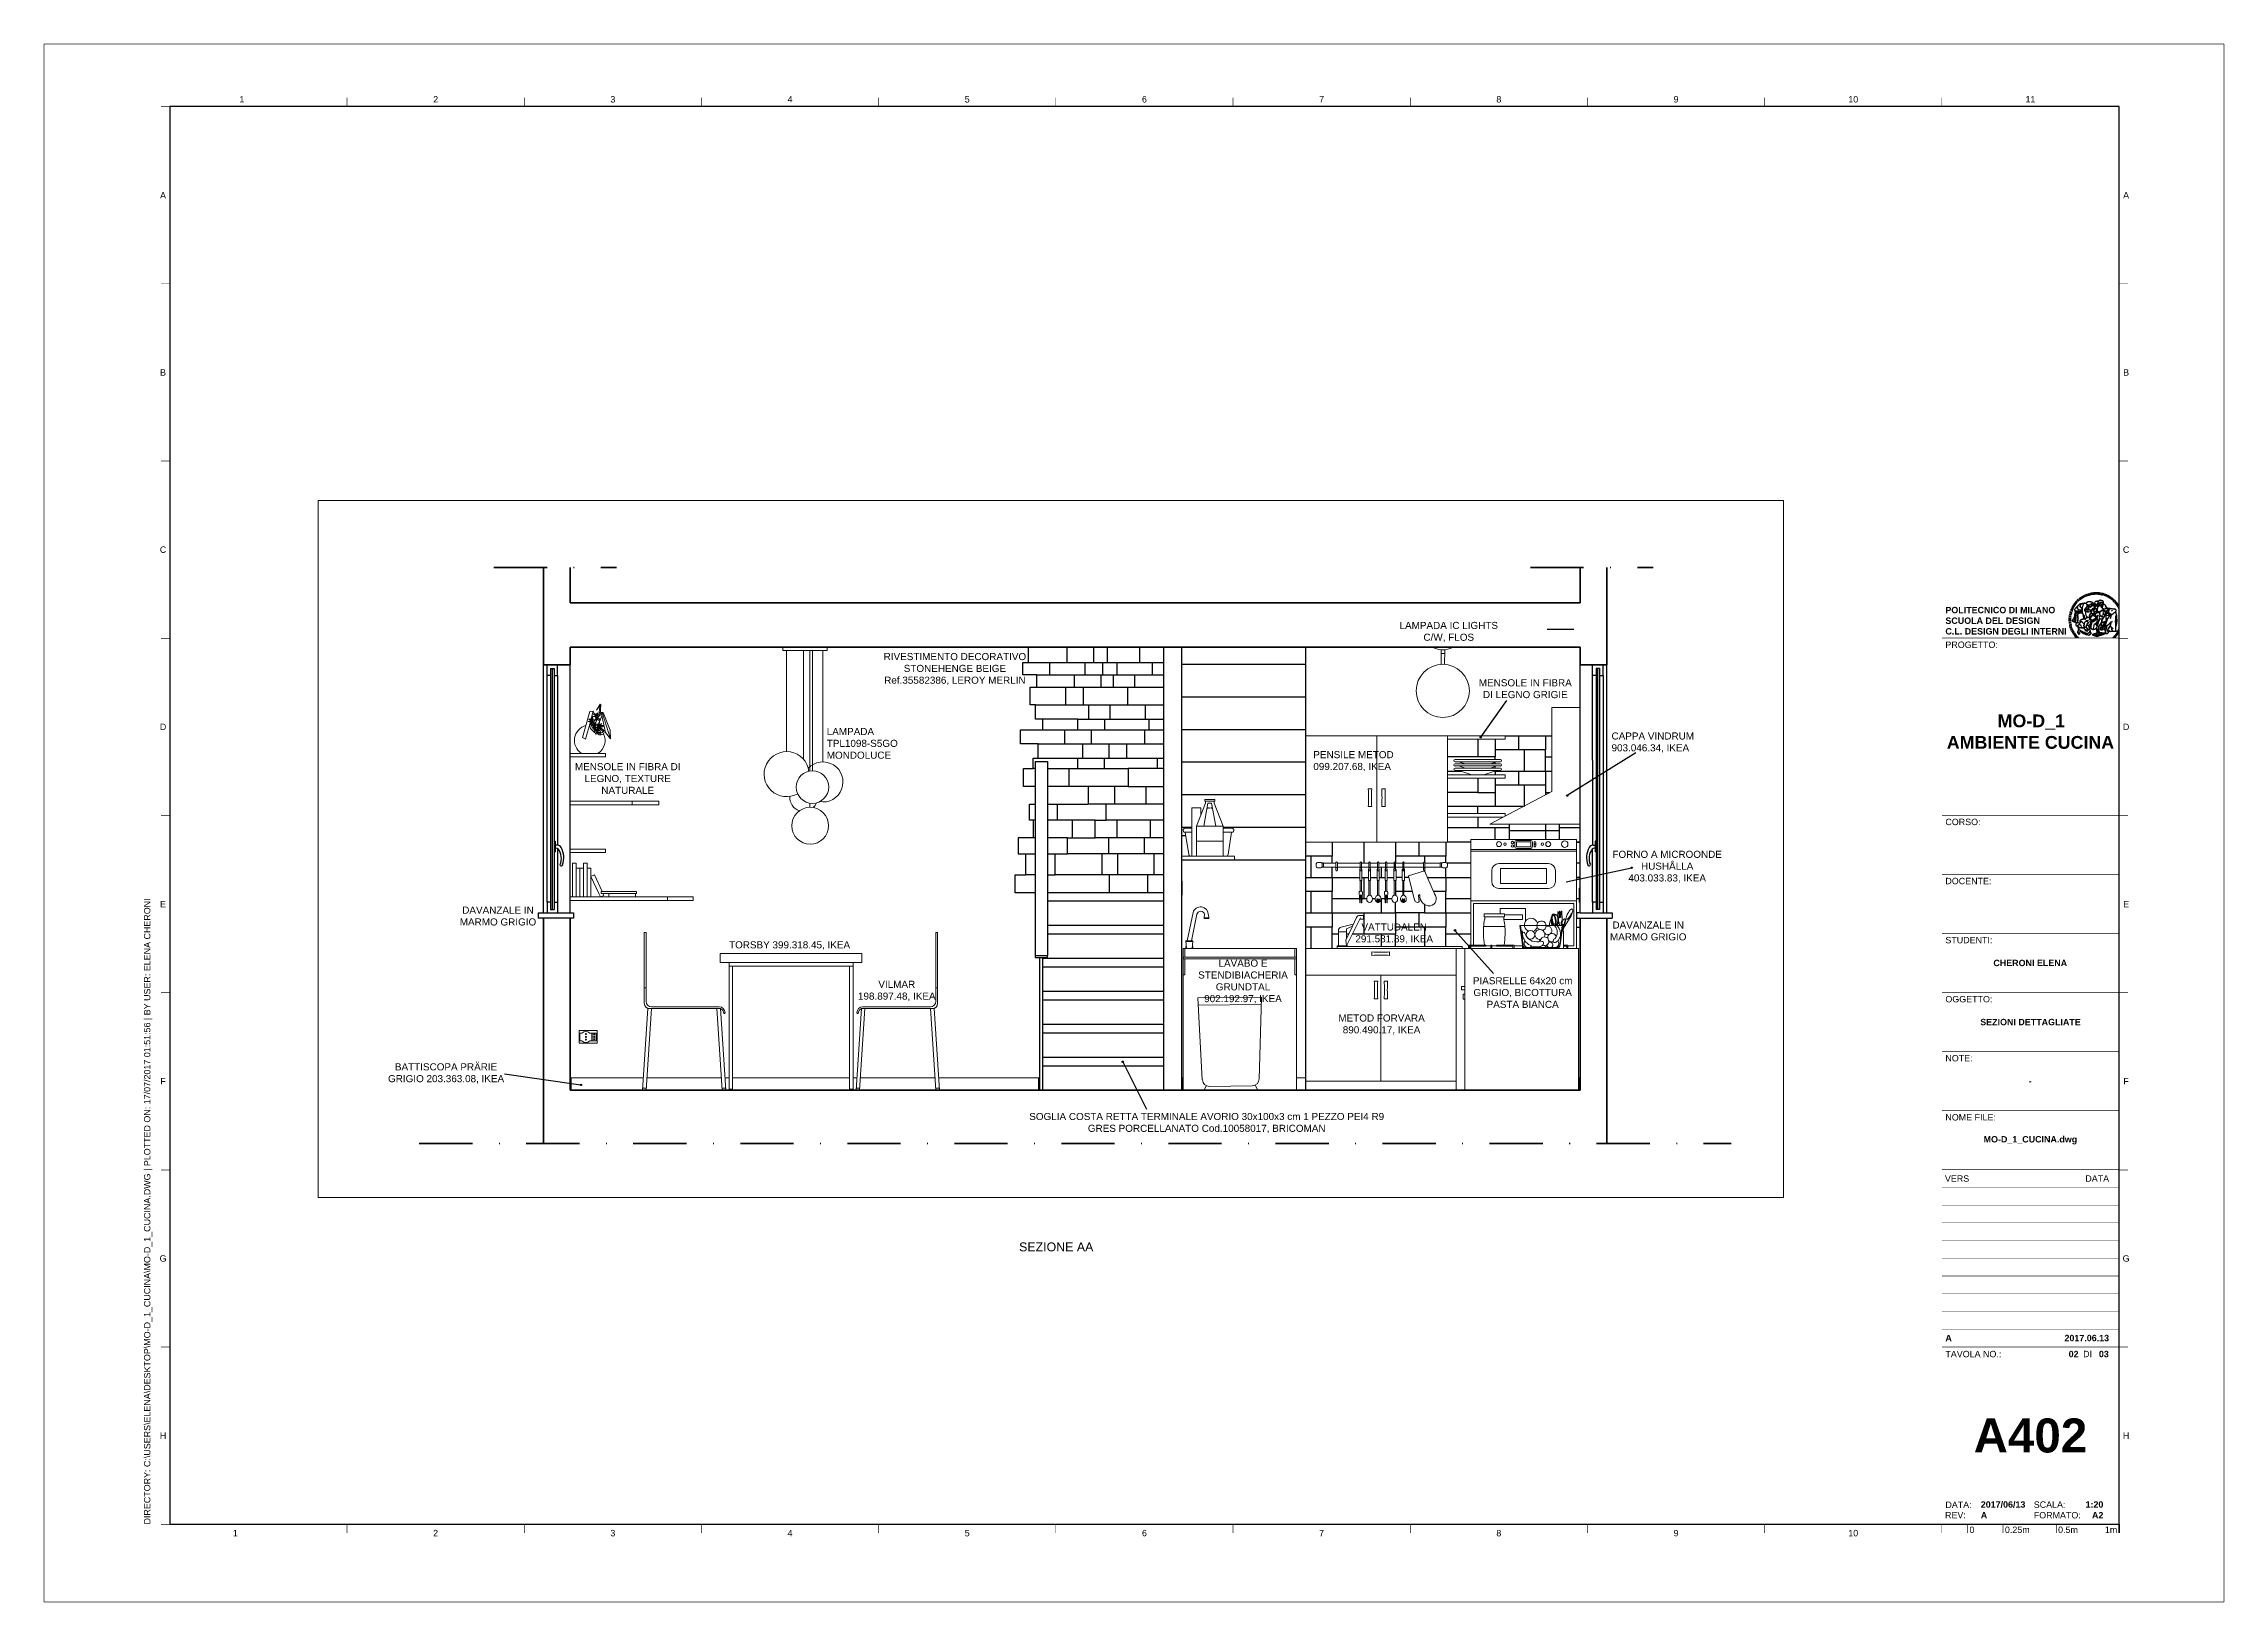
# Paper-space layout 'A402' of a CAD drawing. Header units: millimetres. Extents: x -6 to 609, y -13 to 426.
# The model-space entities are those that its viewports show. They can reach past a viewport. Long polylines and large blocks are cut down to what shows.
import ezdxf
from ezdxf.enums import TextEntityAlignment as Align

# ---------------------------------------------------------------- set-up
doc = ezdxf.new("R2010")
doc.units = ezdxf.units.MM
doc.set_wipeout_variables(frame=1)
doc.linetypes.add('DASHDOT', pattern=[1, 0.5, -0.25, 0, -0.25])
for name, color, linetype, lineweight in [('A-FLOR-LEVL', 3, 'Continuous', 35), ('A-FLOR-STRS', 1, 'Continuous', 25), ('A-FURN', 2, 'Continuous', 18), ('A-GLAZ-FULL', 4, 'Continuous', 25), ('A-WALL-FULL-EXT', 3, 'Continuous', 35), ('A-WALL-FULL-EXTR', 3, 'Continuous', 35), ('A-WALL-FULL-INTR', 1, 'Continuous', 25)]:
    doc.layers.add(name, color=color, linetype=linetype, lineweight=lineweight)
for name, color, linetype in [('A-TEXT', 6, 'Continuous'), ('G-ANNO-LOGO', 3, 'Continuous'), ('G-ANNO-TEXT', 3, 'Continuous'), ('G-ANNO-TTLB', 3, 'Continuous'), ('QUOTE', 5, 'Continuous')]:
    doc.layers.add(name, color=color, linetype=linetype)
doc.layers.add('G-ANNO-NPLT', color=210, linetype='Continuous', plot=False)
doc.styles.add('ARIAL', font='arial.ttf')
doc.styles.add('ARIAL-BOLD', font='')
doc.styles.add('E-ARIAL', font='arial.ttf')
doc.styles.get("Standard").update_dxf_attribs({"font": 'arial.ttf'})
doc.styles.get('ARIAL-BOLD').set_extended_font_data('Arial', bold=True)

psp = doc.layouts.new('A402')

# ---------------------------------------------------------------- texts
at = {"layer": 'QUOTE'}
for s, width, insert, char_height, attachment_point in [('LAMPADA IC LIGHTS C/W, FLOS', 29.091, (390.1, 263.26), 2, 2), ('RIVESTIMENTO DECORATIVO STONEHENGE BEIGE Ref.35582386, LEROY MERLIN', 41.2131, (250.75, 254.47), 2, 2), ('MENSOLE IN FIBRA DI LEGNO GRIGIE', 28.313, (411.7, 247.08), 2, 2), ('LAMPADA TPL1098-S5GO MONDOLUCE', 26.092, (214.59, 233.32), 2, 1), ('CAPPA VINDRUM\\P903.046.34, IKEA', 26.0967, (436.03, 232.06), 2, 1), ('MENSOLE IN FIBRA DI LEGNO, TEXTURE NATURALE', 34.8192, (158.43, 223.4), 2, 2), ('PENSILE METOD 099.207.68, IKEA', 32.1754, (351.89, 226.8), 2, 1), ('FORNO A MICROONDE HUSHÅLLA\\P403.033.83, IKEA', 31.1156, (451.73, 198.68), 2, 2), ('DAVANZALE IN MARMO GRIGIO', 24.6835, (121.83, 182.93), 2, 2), ('DAVANZALE IN MARMO GRIGIO', 24.6835, (446.38, 178.72), 2, 2), ('TORSBY 399.318.45, IKEA', 35.3114, (204.1, 173.13), 2, 2), ('VATTUDALEN \\P291.581.89, IKEA', 36.5798, (374.7, 178.17), 2, 2), ('LAVABO E STENDIBIACHERIA GRUNDTAL 902.192.97, IKEA', 29.8166, (332.04, 167.96), 2, 2), ('VILMAR 198.897.48, IKEA', 21.921, (234.35, 162), 2, 2), ('PIASRELLE 64x20 cm GRIGIO, BICOTTURA PASTA BIANCA', 35.6612, (410.95, 163.01), 2, 2), ('METOD FORVARA 890.490.17, IKEA', 36.7324, (371.14, 152.49), 2, 2), ('BATTISCOPA PRÄRIE GRIGIO 203.363.08, IKEA', 32.8966, (107.18, 138.71), 2, 2), ('SEZIONE AA', 40.8772, (268.86, 88.15), 2.5, 1)]:
    psp.add_mtext_dynamic_manual_height_columns(s, width=width, gutter_width=12.5, heights=[0], dxfattribs=dict(at, insert=insert, char_height=char_height, attachment_point=attachment_point))
at = {"layer": 'QUOTE', "insert": (321.8, 124.7), "char_height": 2, "attachment_point": 2}
psp.add_mtext('SOGLIA COSTA RETTA TERMINALE AVORIO 30x100x3 cm 1 PEZZO PEI4 R9\\PGRES PORCELLANATO Cod.10058017, BRICOMAN', dxfattribs=at)

msp = doc.modelspace()

# ---------------------------------------------------------------- blocks, each defined once
blk = doc.blocks.new('A1_GRID_LAYOUT')
at = {"layer": 'G-ANNO-NPLT', "const_width": 0.18}
for points in [[(615.16, 439.65), (0, 439.65)], [(0, 0), (0, 439.65)], [(615.16, 0), (615.16, 439.65)], [(615.16, 0), (0, 0)]]:
    blk.add_lwpolyline(points, dxfattribs=at)
at = {"layer": 'G-ANNO-TTLB'}
for p, q in [((35.52, 421.95), (35.52, 21.95)), ((585.52, 421.95), (35.52, 421.95)), ((585.52, 21.95), (585.52, 421.95)), ((35.52, 21.95), (585.52, 21.95))]:
    blk.add_line(p, q, dxfattribs=at)
at = {"layer": 'G-ANNO-TTLB', "const_width": 0.18, "flags": 128}
for points in [[(35.52, 421.95), (33.02, 421.95)], [(85.52, 424.45), (85.52, 421.95)], [(135.52, 424.45), (135.52, 421.95)], [(185.52, 424.45), (185.52, 421.95)], [(235.52, 424.45), (235.52, 421.95)], [(285.52, 424.45), (285.52, 421.95)], [(335.52, 424.45), (335.52, 421.95)], [(385.52, 424.45), (385.52, 421.95)], [(435.52, 424.45), (435.52, 421.95)], [(485.52, 424.45), (485.52, 421.95)], [(535.52, 424.45), (535.52, 421.95)], [(35.52, 371.95), (33.02, 371.95)], [(588.02, 371.95), (585.52, 371.95)], [(35.52, 321.95), (33.02, 321.95)], [(588.02, 321.95), (585.52, 321.95)], [(35.52, 271.95), (33.02, 271.95)], [(588.02, 271.95), (585.52, 271.95)], [(35.52, 221.95), (33.02, 221.95)], [(588.02, 221.95), (585.52, 221.95)], [(35.52, 171.95), (33.02, 171.95)], [(588.02, 171.95), (585.52, 171.95)], [(35.52, 121.95), (33.02, 121.95)], [(588.02, 121.95), (585.52, 121.95)], [(35.52, 71.95), (33.02, 71.95)], [(588.02, 71.95), (585.52, 71.95)], [(35.52, 21.95), (33.02, 21.95)], [(85.52, 21.95), (85.52, 19.45)], [(135.52, 21.95), (135.52, 19.45)], [(185.52, 21.95), (185.52, 19.45)], [(235.52, 21.95), (235.52, 19.45)], [(285.52, 21.95), (285.52, 19.45)], [(335.52, 21.95), (335.52, 19.45)], [(385.52, 21.95), (385.52, 19.45)], [(435.52, 21.95), (435.52, 19.45)], [(485.52, 21.95), (485.52, 19.45)], [(535.52, 21.95), (535.52, 19.45)], [(585.52, 21.95), (585.52, 19.45)]]:
    blk.add_lwpolyline(points, dxfattribs=at)
at = {"layer": 'G-ANNO-TEXT', "style": 'ARIAL'}
for s, p in [('1', (55.87, 424.02)), ('2', (110.52, 424.02)), ('3', (160.52, 424.02)), ('4', (210.52, 424.02)), ('5', (260.52, 424.02)), ('6', (310.52, 424.02)), ('7', (360.52, 424.02)), ('8', (410.52, 424.02)), ('9', (460.52, 424.02)), ('10', (510.52, 424.02)), ('11', (560.52, 424.02)), ('A', (33.61, 396.95)), ('A', (587.51, 396.95)), ('B', (33.61, 346.95)), ('B', (587.51, 346.95)), ('C', (33.61, 296.95)), ('C', (587.51, 296.95)), ('D', (33.61, 246.95)), ('D', (587.51, 246.95)), ('E', (33.61, 196.95)), ('E', (587.51, 196.95)), ('F', (33.61, 146.95)), ('F', (587.51, 146.95)), ('G', (33.61, 96.95)), ('G', (587.51, 96.95)), ('H', (33.61, 46.95)), ('H', (587.51, 46.95)), ('1', (54.01, 19.46)), ('2', (110.52, 19.46)), ('3', (160.52, 19.46)), ('4', (210.52, 19.46)), ('5', (260.52, 19.46)), ('6', (310.52, 19.46)), ('7', (360.52, 19.46)), ('8', (410.52, 19.46)), ('9', (460.52, 19.46)), ('10', (510.52, 19.46))]:
    blk.add_text(s, height=1.8, dxfattribs=at).set_placement(p, align=Align.MIDDLE_CENTER)
at = {"layer": 'G-ANNO-TEXT', "insert": (28.23, 21.89), "char_height": 1.8, "attachment_point": 1, "rotation": 90, "style": 'ARIAL'}
blk.add_mtext_dynamic_manual_height_columns('DIRECTORY: C:\\\\USERS\\\\ELENA\\\\DESKTOP\\\\MO-D_1_CUCINA\\\\MO-D_1_CUCINA.DWG | PLOTTED ON: 17/07/2017 01:51:56 | BY USER: ELENA CHERONI', width=412.209, gutter_width=9, heights=[0], dxfattribs=at)
blk = doc.blocks.new('logoPolimi')
for p, q in [((-1.41, 1.91), (-1.28, 1.74)), ((-1.32, 1.97), (-1.2, 1.8)), ((-1.22, 2.03), (-1.11, 1.85)), ((-1.13, 2.09), (-1.03, 1.9)), ((-1.03, 2.14), (-0.94, 1.95)), ((-0.93, 2.18), (-0.84, 1.99)), ((-0.83, 2.22), (-0.75, 2.03)), ((-0.72, 2.26), (-0.66, 2.06)), ((-0.61, 2.29), (-0.56, 2.09)), ((-0.51, 2.32), (-0.46, 2.11)), ((-0.4, 2.34), (-0.36, 2.13)), ((-0.29, 2.35), (-0.26, 2.14)), ((-0.18, 2.36), (-0.16, 2.15)), ((-0.07, 2.37), (-0.06, 2.16)), ((0.04, 2.37), (0.04, 2.16)), ((0.15, 2.36), (0.14, 2.16)), ((0.26, 2.36), (0.24, 2.15)), ((0.37, 2.34), (0.34, 2.13)), ((0.48, 2.32), (0.44, 2.12)), ((0.59, 2.3), (0.54, 2.09)), ((0.69, 2.27), (0.63, 2.07)), ((0.8, 2.23), (0.73, 2.03)), ((0.9, 2.19), (0.82, 2)), ((1, 2.15), (0.91, 1.96)), ((1.1, 2.1), (1, 1.91)), ((1.2, 2.04), (1.09, 1.86)), ((1.29, 1.99), (1.18, 1.81)), ((1.38, 1.92), (1.26, 1.75)), ((-2.37, 0.12), (-2.16, 0.11)), ((-2.37, 0.01), (-2.16, 0.01)), ((-2.36, 0.23), (-2.15, 0.21)), ((-2.35, 0.34), (-2.14, 0.31)), ((-2.33, 0.45), (-2.12, 0.41)), ((-2.3, 0.55), (-2.1, 0.51)), ((-2.28, 0.66), (-2.07, 0.6)), ((-2.24, 0.77), (-2.04, 0.7)), ((-2.2, 0.87), (-2.01, 0.79)), ((-2.16, 0.97), (-1.97, 0.89)), ((-2.11, 1.07), (-1.93, 0.98)), ((-2.06, 1.17), (-1.88, 1.07)), ((-2.01, 1.26), (-1.83, 1.15)), ((-1.94, 1.36), (-1.77, 1.24)), ((-1.88, 1.45), (-1.71, 1.32)), ((-1.84, 0.03), (-1.82, 0.35)), ((-1.81, 1.53), (-1.65, 1.4)), ((-1.74, 1.61), (-1.58, 1.47)), ((-1.73, 0.59), (-1.73, 0.59)), ((-1.73, 0.59), (-1.73, 0.59)), ((-1.66, 1.69), (-1.51, 1.54)), ((-1.65, 0.57), (-1.65, 0.57)), ((-1.59, 1.12), (-1.59, 1.12)), ((-1.58, 1.77), (-1.44, 1.61)), ((-1.51, 0.55), (-1.51, 0.55)), ((-1.51, 0.55), (-1.51, 0.55)), ((-1.49, 1.84), (-1.36, 1.68)), ((-1.31, 0.79), (-1.21, 0.75)), ((-1.21, 0.75), (-1.31, 0.79)), ((-1.21, 0.75), (-1.31, 0.79)), ((-1.21, 0.75), (-1.21, 0.75)), ((-1.21, 0.75), (-1.21, 0.75)), ((-1.19, 0.76), (-1.19, 0.76)), ((-1.19, 0.76), (-1.19, 0.76)), ((-1.17, 0.99), (-1.18, 0.99)), ((-1.18, 0.99), (-1.17, 0.99)), ((-1.16, 0.57), (-1.16, 0.57)), ((-1.16, 0.57), (-1.16, 0.57)), ((-1.1, 0.01), (-0.99, 0.06)), ((-0.99, 0.06), (-1.1, 0.01)), ((-0.99, 0.06), (-1.1, 0.01)), ((-0.99, 0.06), (-0.99, 0.06)), ((-0.99, 0.06), (-0.99, 0.06)), ((-0.97, 0.79), (-0.98, 0.79)), ((-0.89, 0.84), (-0.97, 0.79)), ((-0.97, 0.79), (-0.89, 0.84)), ((-0.96, 1.41), (-0.96, 1.41)), ((-0.96, 1.41), (-0.96, 1.41)), ((-0.89, 0.84), (-0.82, 0.87)), ((-0.82, 0.87), (-0.89, 0.84)), ((-0.89, 0.84), (-0.82, 0.87)), ((-0.88, 0.83), (-0.89, 0.84)), ((-0.85, 1.39), (-0.85, 1.39)), ((-0.85, 1.39), (-0.85, 1.39)), ((-0.84, 0.14), (-0.84, 0.14)), ((-0.77, 1.08), (-0.78, 1.08)), ((-0.78, 1.08), (-0.77, 1.08)), ((-0.61, 1.12), (-0.77, 1.08)), ((-0.77, 1.08), (-0.61, 1.12)), ((-0.77, 1.08), (-0.61, 1.12)), ((-0.75, 1.3), (-0.76, 1.29)), ((-0.76, 1.29), (-0.75, 1.3)), ((-0.65, 0.99), (-0.7, 0.96)), ((-0.69, 0.18), (-0.68, 0.18)), ((-0.66, 0.93), (-0.66, 0.93)), ((-0.66, 0.93), (-0.64, 0.93)), ((-0.66, 0.93), (-0.66, 0.93)), ((-0.66, 0.93), (-0.66, 0.93)), ((-0.63, 1.01), (-0.63, 1.01)), ((-0.63, 1.01), (-0.62, 1.01)), ((-0.63, 0.66), (-0.63, 0.66)), ((-0.6, 1.12), (-0.61, 1.12)), ((-0.61, 1.12), (-0.6, 1.12)), ((-0.61, 1.12), (-0.6, 1.12)), ((-0.61, 0.86), (-0.57, 0.85)), ((-0.57, 0.85), (-0.61, 0.86)), ((-0.61, 0.86), (-0.57, 0.85)), ((-0.53, 1.08), (-0.6, 1.12)), ((-0.6, 1.12), (-0.6, 1.11)), ((-0.6, 1.12), (-0.53, 1.08)), ((-0.57, 0.8), (-0.59, 0.8)), ((-0.57, 0.85), (-0.53, 0.84)), ((-0.57, 0.85), (-0.57, 0.85)), ((-0.57, 0.85), (-0.57, 0.85)), ((-0.57, 0.85), (-0.53, 0.84)), ((-0.56, 0.29), (-0.49, 0.48)), ((-0.56, 0.14), (-0.56, 0.29)), ((-0.5, 0.11), (-0.56, 0.14)), ((-0.53, 0.84), (-0.51, 0.84)), ((-0.53, 0.84), (-0.51, 0.84)), ((-0.53, 0.84), (-0.53, 0.84)), ((-0.51, 0.11), (-0.51, 0.11)), ((-0.51, 0.11), (-0.51, 0.11)), ((-0.34, 0.33), (-0.5, 0.11)), ((-0.49, 0.48), (-0.41, 0.55)), ((-0.42, 0.8), (-0.47, 0.79)), ((-0.42, 0.8), (-0.47, 0.79)), ((-0.47, 0.79), (-0.45, 0.76)), ((-0.47, 0.79), (-0.45, 0.76)), ((-0.45, 1.14), (-0.42, 1.11)), ((-0.42, 1.26), (-0.36, 1.22)), ((-0.41, 0.55), (-0.34, 0.49)), ((-0.4, 1.37), (-0.38, 1.38)), ((-0.39, 1.37), (-0.4, 1.37)), ((-0.35, 1.33), (-0.4, 1.37)), ((-0.39, 1.24), (-0.4, 1.23)), ((-0.38, 1.14), (-0.38, 1.14)), ((-0.34, 0.49), (-0.09, 0.48)), ((-0.16, 0.32), (-0.34, 0.33)), ((-0.14, 0.32), (-0.31, 0.34)), ((-0.28, 1.3), (-0.29, 1.3)), ((-0.28, 1.3), (-0.28, 1.3)), ((-0.16, 1.24), (-0.16, 1.25)), ((-0.16, 1.25), (-0.16, 1.25)), ((-0.16, 0.49), (-0.14, 0.64)), ((-0.06, 0.27), (-0.16, 0.32)), ((-0.1, 0.88), (-0.09, 0.87)), ((-0.08, 1.37), (-0.08, 1.38)), ((-0.08, 1.23), (-0.05, 1.21)), ((-0.05, 1.21), (-0.08, 1.23)), ((-0.08, 1.23), (-0.05, 1.21)), ((-0.03, 0.26), (-0.06, 0.27)), ((-0.05, 1.21), (-0.04, 1.21)), ((-0.04, 1.21), (-0.05, 1.21)), ((-0.04, 1.21), (-0.04, 1.21)), ((-0.04, 1.21), (-0.04, 1.21)), ((-0.04, 0.48), (-0.03, 0.26)), ((0.03, 1.15), (0.03, 1.15)), ((0.03, 0.66), (0.03, 0.67)), ((0.07, 0.58), (0.07, 0.57)), ((0.1, 1.18), (0.1, 1.18)), ((0.1, 0.84), (0.1, 0.84)), ((0.13, 1.32), (0.17, 1.19)), ((0.14, 0.71), (0.34, 0.65)), ((0.31, 0.56), (0.17, 0.63)), ((0.27, 1.61), (0.27, 1.61)), ((0.27, 1.61), (0.27, 1.61)), ((0.27, 1.61), (0.27, 1.61)), ((0.29, 1.29), (0.29, 1.29)), ((0.29, 1.29), (0.29, 1.29)), ((0.29, 1.29), (0.29, 1.29)), ((0.29, 1.29), (0.29, 1.29)), ((0.33, 0.49), (0.34, 0.49)), ((0.33, 0.03), (0.35, 0.03)), ((0.33, 0.03), (0.35, 0.03)), ((0.34, 0.65), (0.34, 0.64)), ((0.35, 0.03), (0.57, 0.06)), ((0.35, 0.03), (0.57, 0.06)), ((0.35, 0.03), (0.35, 0.03)), ((0.35, 0.03), (0.35, 0.03)), ((0.38, 1.36), (0.37, 1.35)), ((0.38, 0.34), (0.37, 0.34)), ((0.38, 0.34), (0.38, 0.34)), ((0.43, 0.67), (0.39, 0.64)), ((0.49, 1.05), (0.51, 1.13)), ((0.51, 1.13), (0.49, 1.05)), ((0.49, 1.05), (0.51, 1.13)), ((0.51, 1.31), (0.5, 1.29)), ((0.51, 1.13), (0.52, 1.23)), ((0.52, 1.23), (0.51, 1.23)), ((0.51, 1.23), (0.52, 1.23)), ((0.52, 1.23), (0.51, 1.13)), ((0.51, 1.13), (0.52, 1.23)), ((0.52, 1.24), (0.6, 1.37)), ((0.52, 1.23), (0.6, 1.36)), ((0.6, 1.36), (0.52, 1.23)), ((0.52, 1.23), (0.52, 1.23)), ((0.52, 1.23), (0.52, 1.24)), ((0.52, 1.23), (0.52, 1.23)), ((0.55, 1.07), (0.53, 1.06)), ((0.53, 1.04), (0.53, 1.06)), ((0.53, 1.05), (0.53, 1.04)), ((0.54, 0.3), (0.63, 0.32)), ((0.54, -0.08), (0.61, 0.06)), ((0.61, 0.06), (0.54, -0.08)), ((0.54, -0.08), (0.61, 0.06)), ((0.56, 0.19), (0.59, 0.21)), ((0.57, 1.07), (0.57, 1.07)), ((0.57, 1.07), (0.57, 1.07)), ((0.57, 1.07), (0.57, 1.07)), ((0.57, 1.07), (0.57, 1.07)), ((0.57, 1.07), (0.57, 1.07)), ((0.57, 1.07), (0.57, 1.07)), ((0.57, 1.07), (0.57, 1.07)), ((0.58, 0.3), (0.59, 0.29)), ((0.59, 0.78), (0.59, 0.79)), ((0.59, 0.79), (0.59, 0.79)), ((0.59, 0.79), (0.59, 0.79)), ((0.59, 0.79), (0.59, 0.78)), ((0.61, 0.06), (0.6, 0.07)), ((0.6, 0.07), (0.61, 0.06)), ((0.61, 0.06), (0.61, 0.07)), ((0.62, 0.21), (0.65, 0.22)), ((0.64, 1.37), (0.65, 1.37)), ((0.69, 0.86), (0.68, 0.86)), ((0.68, 0.86), (0.69, 0.86)), ((0.68, 0.76), (0.68, 0.76)), ((0.76, 0.26), (0.76, 0.26)), ((0.82, 0.35), (0.84, 0.36)), ((0.82, 0.35), (0.82, 0.35)), ((0.84, 0.36), (0.84, 0.37)), ((0.85, 0.34), (1.05, 0.35)), ((0.93, 1.05), (0.93, 1.05)), ((0.93, 1.05), (0.93, 1.05)), ((0.93, 1.05), (0.93, 1.04)), ((0.93, 1.05), (0.93, 1.05)), ((0.97, 0.66), (0.96, 0.66)), ((1.01, 0.97), (0.98, 0.96)), ((1.17, 0.96), (1.17, 0.95)), ((1.17, 0.95), (1.17, 0.95)), ((1.34, 0.37), (1.26, 0.04)), ((1.27, 0.37), (1.27, 0.38)), ((1.28, 0.95), (1.28, 0.95)), ((1.47, 1.86), (1.34, 1.69)), ((1.37, 0.73), (1.46, 0.81)), ((1.41, 0.4), (1.41, 0.41)), ((1.56, 1.79), (1.42, 1.63)), ((1.64, 1.71), (1.49, 1.56)), ((1.49, 0.9), (1.57, 0.92)), ((1.72, 1.63), (1.56, 1.49)), ((1.67, 0.6), (1.57, 0.53)), ((1.79, 1.55), (1.63, 1.41)), ((1.86, 1.47), (1.7, 1.34)), ((1.93, 1.38), (1.76, 1.26)), ((1.99, 1.29), (1.81, 1.17)), ((2.05, 1.19), (1.87, 1.09)), ((2.1, 1.1), (1.92, 1)), ((2.15, 1), (1.96, 0.91)), ((2.19, 0.9), (2, 0.82)), ((2.23, 0.79), (2.04, 0.72)), ((2.27, 0.69), (2.07, 0.63)), ((2.3, 0.58), (2.09, 0.53)), ((2.32, 0.47), (2.12, 0.43)), ((2.34, 0.37), (2.13, 0.33)), ((2.36, 0.26), (2.15, 0.23)), ((2.37, 0.15), (2.16, 0.13)), ((2.37, 0.04), (2.16, 0.03)), ((-2.37, -0.1), (-2.16, -0.09)), ((-2.36, -0.21), (-2.15, -0.19)), ((-2.35, -0.32), (-2.14, -0.29)), ((-2.33, -0.43), (-2.12, -0.39)), ((-2.31, -0.54), (-2.1, -0.49)), ((-2.28, -0.65), (-2.08, -0.59)), ((-2.25, -0.75), (-2.05, -0.69)), ((-2.21, -0.86), (-2.02, -0.78)), ((-2.17, -0.96), (-1.98, -0.87)), ((-2.12, -1.06), (-1.93, -0.96)), ((-2.07, -1.16), (-1.89, -1.05)), ((-2.04, -0.15), (-1.97, -0.2)), ((-2.01, -1.25), (-1.84, -1.14)), ((-1.95, -1.34), (-1.78, -1.22)), ((-1.89, -1.43), (-1.72, -1.31)), ((-1.82, -1.52), (-1.66, -1.38)), ((-1.75, -1.6), (-1.59, -1.46)), ((-1.67, -1.68), (-1.52, -1.53)), ((-1.58, -0.12), (-1.6, -0.18)), ((-1.6, -0.18), (-1.58, -0.28)), ((-1.57, -0.54), (-1.59, -0.54)), ((-1.59, -0.54), (-1.59, -0.54)), ((-1.59, -1.76), (-1.45, -1.6)), ((-1.56, -0.32), (-1.56, -0.31)), ((-1.56, -0.31), (-1.56, -0.31)), ((-1.53, -0.65), (-1.53, -0.65)), ((-1.53, -0.65), (-1.53, -0.65)), ((-1.51, -1.83), (-1.37, -1.67)), ((-1.48, -0.86), (-1.48, -0.85)), ((-1.42, -0.37), (-1.42, -0.37)), ((-1.42, -1.9), (-1.29, -1.73)), ((-1.38, -0.46), (-1.38, -0.46)), ((-1.33, -1.96), (-1.21, -1.79)), ((-1.31, -0.24), (-1.31, -0.23)), ((-1.31, -0.23), (-1.31, -0.24)), ((-1.24, -2.02), (-1.13, -1.84)), ((-1.23, -0.19), (-1.23, -0.19)), ((-1.23, -0.19), (-1.23, -0.19)), ((-1.23, -0.19), (-1.23, -0.19)), ((-1.23, -0.19), (-1.23, -0.19)), ((-1.14, -2.08), (-1.04, -1.89)), ((-1.01, -0.39), (-1.02, -0.39)), ((-1.02, -0.39), (-1.01, -0.39)), ((-1.02, -0.7), (-1.02, -0.7)), ((-1.02, -0.7), (-1.02, -0.7)), ((-1.02, -0.7), (-1.02, -0.7)), ((-0.79, -0.51), (-0.83, -0.58)), ((-0.83, -0.58), (-0.79, -0.51)), ((-0.83, -0.58), (-0.79, -0.51)), ((-0.78, -1.05), (-0.83, -0.94)), ((-0.83, -0.94), (-0.78, -1.05)), ((-0.83, -0.94), (-0.83, -0.94)), ((-0.83, -0.94), (-0.78, -1.05)), ((-0.82, -1.23), (-0.82, -1.23)), ((-0.82, -1.23), (-0.77, -1.23)), ((-0.77, -1.23), (-0.82, -1.23)), ((-0.82, -1.23), (-0.82, -1.23)), ((-0.77, -1.23), (-0.82, -1.23)), ((-0.75, -0.96), (-0.8, -0.89)), ((-0.8, -0.89), (-0.79, -0.92)), ((-0.79, -0.92), (-0.8, -0.89)), ((-0.8, -0.89), (-0.75, -0.96)), ((-0.79, -0.92), (-0.8, -0.89)), ((-0.8, -0.89), (-0.8, -0.89)), ((-0.8, -0.89), (-0.75, -0.96)), ((-0.79, -0.92), (-0.78, -0.95)), ((-0.78, -0.95), (-0.79, -0.92)), ((-0.78, -0.95), (-0.79, -0.92)), ((-0.77, -0.49), (-0.78, -0.48)), ((-0.78, -0.48), (-0.77, -0.49)), ((-0.78, -0.95), (-0.76, -1)), ((-0.76, -1), (-0.78, -0.95)), ((-0.76, -1), (-0.78, -0.95)), ((-0.71, -0.89), (-0.75, -0.87)), ((-0.75, -0.87), (-0.71, -0.89)), ((-0.75, -0.87), (-0.71, -0.89)), ((-0.72, -1.01), (-0.75, -0.96)), ((-0.75, -0.96), (-0.72, -1.01)), ((-0.75, -0.96), (-0.72, -1.01)), ((-0.64, -0.93), (-0.71, -0.89)), ((-0.71, -0.89), (-0.64, -0.93)), ((-0.71, -0.89), (-0.64, -0.93)), ((-0.66, -0.53), (-0.66, -0.53)), ((-0.66, -0.53), (-0.66, -0.53)), ((-0.66, -0.53), (-0.66, -0.53)), ((-0.39, -0.81), (-0.51, -0.69)), ((-0.51, -1.04), (-0.5, -1.04)), ((-0.48, -0.42), (-0.48, -0.42)), ((-0.48, -0.42), (-0.48, -0.42)), ((-0.48, -0.42), (-0.48, -0.42)), ((-0.41, -0.51), (-0.41, -0.51)), ((-0.38, -0.05), (-0.39, -0.12)), ((-0.39, -0.12), (-0.37, -0.1)), ((-0.35, -0.14), (-0.37, -0.08)), ((-0.37, -0.09), (-0.37, -0.09)), ((-0.33, -0.12), (-0.35, -0.14)), ((-0.32, -0.14), (-0.35, -0.14)), ((-0.35, -0.18), (-0.34, -0.22)), ((-0.34, -0.08), (-0.29, -0.16)), ((-0.34, -0.22), (-0.34, -0.22)), ((-0.27, -0.17), (-0.32, -0.14)), ((-0.25, -0.91), (-0.26, -0.9)), ((-0.26, -1.29), (0.1, -1.2)), ((0.1, -1.2), (-0.26, -1.29)), ((0.08, -1.4), (-0.26, -1.29)), ((-0.26, -1.29), (0.08, -1.4)), ((-0.26, -1.38), (-0.26, -1.29)), ((-0.26, -1.29), (-0.26, -1.29)), ((-0.26, -1.29), (-0.26, -1.38)), ((-0.26, -1.29), (0.08, -1.4)), ((-0.26, -1.29), (-0.26, -1.29)), ((0.08, -1.49), (-0.26, -1.38)), ((-0.26, -1.38), (0.09, -1.49)), ((-0.14, -0.15), (-0.16, -0.13)), ((-0.11, -0.04), (-0.12, -0.05)), ((-0.04, -0.41), (-0.01, -0.44)), ((-0.01, -0.44), (-0.04, -0.41)), ((-0.04, -0.41), (-0.01, -0.44)), ((0.07, -0.84), (0.07, -0.84)), ((0.07, -0.84), (0.07, -0.84)), ((0.1, -1.2), (0.08, -1.32)), ((0.08, -1.32), (0.13, -1.2)), ((0.08, -1.4), (0.72, -1.22)), ((0.72, -1.22), (0.08, -1.4)), ((0.08, -1.4), (0.72, -1.22)), ((0.72, -1.31), (0.08, -1.49)), ((0.08, -1.44), (0.08, -1.4)), ((0.08, -1.4), (0.08, -1.44)), ((0.08, -1.4), (0.08, -1.49)), ((0.08, -1.49), (0.08, -1.44)), ((0.08, -1.44), (0.08, -1.44)), ((0.08, -1.44), (0.08, -1.45)), ((0.08, -1.45), (0.08, -1.46)), ((0.08, -1.46), (0.08, -1.49)), ((0.1, -1.01), (0.09, -0.86)), ((0.1, -1.01), (0.09, -0.86)), ((0.09, -1.49), (0.72, -1.31)), ((0.1, -1.2), (0.12, -1.04)), ((0.12, -1.04), (0.1, -1.2)), ((0.13, -1.2), (0.1, -1.2)), ((0.1, -1.2), (0.13, -1.2)), ((0.13, -1.2), (0.1, -1.2)), ((0.1, -1.2), (0.1, -1.2)), ((0.11, -0.44), (0.11, -0.44)), ((0.11, -0.44), (0.11, -0.44)), ((0.12, -0.21), (0.12, -0.21)), ((0.12, -0.21), (0.12, -0.21)), ((0.12, -0.21), (0.12, -0.21)), ((0.12, -0.21), (0.12, -0.21)), ((0.12, -0.21), (0.12, -0.21)), ((0.12, -0.21), (0.12, -0.21)), ((0.12, -0.21), (0.12, -0.21)), ((0.12, -0.21), (0.12, -0.21)), ((0.12, -0.21), (0.12, -0.21)), ((0.12, -0.21), (0.12, -0.21)), ((0.12, -0.21), (0.12, -0.21)), ((0.12, -0.21), (0.12, -0.21)), ((0.12, -0.21), (0.12, -0.21)), ((0.12, -0.56), (0.14, -0.53)), ((0.14, -0.53), (0.12, -0.56)), ((0.12, -0.56), (0.14, -0.53)), ((0.12, -1.04), (0.12, -1.04)), ((0.12, -1.04), (0.12, -1.04)), ((0.12, -1.04), (0.12, -1.04)), ((0.21, -0.99), (0.13, -1.2)), ((0.13, -1.2), (0.21, -0.99)), ((0.36, -1.14), (0.13, -1.2)), ((0.13, -1.2), (0.26, -1.17)), ((0.14, -0.53), (0.16, -0.49)), ((0.16, -0.49), (0.14, -0.53)), ((0.14, -0.53), (0.16, -0.49)), ((0.16, -0.49), (0.16, -0.49)), ((0.16, -0.49), (0.16, -0.49)), ((0.28, -1.19), (0.21, -0.99)), ((0.21, -0.99), (0.31, -1.27)), ((0.24, -0.17), (0.24, -0.16)), ((0.24, -0.16), (0.24, -0.17)), ((0.25, -0.84), (0.25, -0.88)), ((0.25, -0.88), (0.25, -0.84)), ((0.25, -0.88), (0.25, -0.84)), ((0.25, -0.88), (0.29, -1.17)), ((0.26, -0.88), (0.25, -0.88)), ((0.31, -1.27), (0.25, -0.88)), ((0.26, -1.17), (0.28, -1.16)), ((0.28, -1.16), (0.36, -1.14)), ((0.29, -1.17), (0.28, -1.19)), ((0.36, -1.14), (0.72, -1.22)), ((0.72, -1.22), (0.36, -1.14)), ((0.49, -0.31), (0.49, -0.31)), ((0.49, -0.31), (0.49, -0.31)), ((0.5, -0.27), (0.5, -0.27)), ((0.51, -0.27), (0.51, -0.27)), ((0.72, -0.81), (0.75, -0.89)), ((0.72, -1.22), (0.72, -1.31)), ((0.72, -1.31), (0.72, -1.22)), ((0.74, -0.23), (0.74, -0.23)), ((0.74, -0.23), (0.75, -0.24)), ((0.75, -0.23), (0.75, -0.23)), ((0.86, -0.25), (0.82, -0.34)), ((0.87, -0.22), (0.86, -0.23)), ((0.87, -0.22), (0.86, -0.25)), ((0.96, -0.58), (0.96, -0.57)), ((1.05, -1.05), (1.04, -1.05)), ((1.19, -2.05), (1.08, -1.87)), ((1.28, -2), (1.17, -1.82)), ((1.37, -1.93), (1.25, -1.76)), ((1.31, -0.27), (1.3, -0.26)), ((1.3, -0.26), (1.3, -0.26)), ((1.3, -0.26), (1.3, -0.26)), ((1.3, -0.26), (1.31, -0.27)), ((1.3, -0.26), (1.3, -0.26)), ((1.46, -1.87), (1.33, -1.7)), ((1.54, -1.8), (1.41, -1.64)), ((1.63, -1.72), (1.48, -1.57)), ((1.71, -1.65), (1.55, -1.5)), ((1.78, -1.57), (1.62, -1.43)), ((1.85, -1.48), (1.69, -1.35)), ((1.92, -1.39), (1.75, -1.27)), ((1.98, -1.3), (1.81, -1.19)), ((2.04, -1.21), (1.86, -1.1)), ((2.09, -1.11), (1.91, -1.01)), ((2.14, -1.01), (1.95, -0.92)), ((2.19, -0.91), (1.99, -0.83)), ((2.23, -0.81), (2.03, -0.74)), ((2.26, -0.7), (2.06, -0.64)), ((2.29, -0.6), (2.09, -0.55)), ((2.32, -0.49), (2.11, -0.45)), ((2.34, -0.38), (2.13, -0.35)), ((2.35, -0.27), (2.15, -0.25)), ((2.37, -0.08), (2.16, -0.07)), ((2.36, -0.16), (2.16, -0.15)), ((-1.04, -2.13), (-0.95, -1.94)), ((-0.94, -2.18), (-0.86, -1.98)), ((-0.84, -2.22), (-0.77, -2.02)), ((-0.74, -2.25), (-0.67, -2.05)), ((-0.63, -2.29), (-0.57, -2.08)), ((-0.52, -2.31), (-0.48, -2.11)), ((-0.42, -2.33), (-0.38, -2.13)), ((-0.31, -2.35), (-0.28, -2.14)), ((-0.2, -2.36), (-0.18, -2.15)), ((-0.09, -2.37), (-0.08, -2.16)), ((0.03, -2.37), (0.02, -2.16)), ((0.14, -2.37), (0.12, -2.16)), ((0.25, -2.36), (0.22, -2.15)), ((0.35, -2.34), (0.32, -2.14)), ((0.46, -2.32), (0.42, -2.12)), ((0.57, -2.3), (0.52, -2.1)), ((0.68, -2.27), (0.62, -2.07)), ((0.78, -2.24), (0.71, -2.04)), ((0.89, -2.2), (0.81, -2)), ((0.99, -2.15), (0.9, -1.96)), ((1.09, -2.11), (0.99, -1.92))]:
    blk.add_line(p, q)
for points in [[(-1.9, 0.12), (-1.94, 0.02), (-2.05, -0.09), (-2.05, -0.09)], [(-1.86, 0.38), (-1.86, 0.38), (-1.87, 0.19), (-1.9, 0.12)], [(-1.76, 0.6), (-1.76, 0.6), (-1.84, 0.57), (-1.86, 0.38)], [(-1.86, -0.04), (-1.84, 0.02), (-1.84, 0.03), (-1.84, 0.03)], [(-1.82, 0.78), (-1.83, 0.8), (-1.85, 0.86), (-1.83, 0.88)], [(-1.82, 0.78), (-1.83, 0.8), (-1.85, 0.86), (-1.83, 0.88)], [(-1.83, 0.88), (-1.81, 0.9), (-1.76, 0.96), (-1.76, 0.96)], [(-1.83, 0.88), (-1.81, 0.9), (-1.76, 0.96), (-1.76, 0.96)], [(-1.76, 0.6), (-1.83, 0.7), (-1.78, 0.74), (-1.78, 0.74)], [(-1.78, 0.74), (-1.79, 0.74), (-1.83, 0.7), (-1.76, 0.6)], [(-1.78, 0.74), (-1.8, 0.76), (-1.81, 0.78), (-1.82, 0.78)], [(-1.78, 0.74), (-1.8, 0.76), (-1.81, 0.78), (-1.82, 0.78)], [(-1.82, 0.35), (-1.81, 0.5), (-1.73, 0.59), (-1.73, 0.59)], [(-1.82, -0.19), (-1.73, -0.07), (-1.75, 0.14), (-1.75, 0.3)], [(-1.75, 0.33), (-1.75, 0.17), (-1.73, -0.05), (-1.8, -0.17)], [(-1.78, 0.74), (-1.75, 0.72), (-1.72, 0.69), (-1.68, 0.7)], [(-1.68, 0.7), (-1.72, 0.69), (-1.75, 0.72), (-1.78, 0.74)], [(-1.68, 0.7), (-1.72, 0.69), (-1.75, 0.72), (-1.78, 0.74)], [(-1.78, 0.74), (-1.78, 0.74), (-1.78, 0.74), (-1.78, 0.74)], [(-1.76, 0.96), (-1.68, 1.1), (-1.59, 1.12), (-1.59, 1.12)], [(-1.76, 0.96), (-1.68, 1.1), (-1.6, 1.12), (-1.6, 1.12)], [(-1.73, 0.59), (-1.74, 0.59), (-1.75, 0.6), (-1.76, 0.6)], [(-1.73, 0.59), (-1.74, 0.59), (-1.75, 0.6), (-1.76, 0.6)], [(-1.75, 0.3), (-1.76, 0.47), (-1.65, 0.57), (-1.65, 0.57)], [(-1.65, 0.57), (-1.65, 0.57), (-1.76, 0.5), (-1.75, 0.33)], [(-1.65, 0.57), (-1.68, 0.58), (-1.7, 0.58), (-1.73, 0.59)], [(-1.65, 0.57), (-1.68, 0.58), (-1.7, 0.58), (-1.73, 0.59)], [(-1.5, 0.71), (-1.53, 0.74), (-1.61, 0.71), (-1.68, 0.7)], [(-1.68, 0.7), (-1.61, 0.71), (-1.53, 0.73), (-1.5, 0.71)], [(-1.5, 0.71), (-1.53, 0.73), (-1.61, 0.71), (-1.68, 0.7)], [(-1.51, 0.55), (-1.56, 0.56), (-1.61, 0.56), (-1.65, 0.57)], [(-1.65, 0.57), (-1.61, 0.56), (-1.56, 0.56), (-1.51, 0.55)], [(-1.51, 0.55), (-1.56, 0.56), (-1.61, 0.56), (-1.65, 0.57)], [(-1.59, 1.12), (-1.6, 1.06), (-1.61, 0.99), (-1.61, 0.97)], [(-1.61, 0.97), (-1.61, 0.99), (-1.6, 1.06), (-1.59, 1.12)], [(-1.61, 0.97), (-1.61, 0.99), (-1.6, 1.06), (-1.59, 1.12)], [(-1.61, 0.97), (-1.61, 0.95), (-1.56, 0.88), (-1.54, 0.87)], [(-1.54, 0.87), (-1.56, 0.88), (-1.61, 0.95), (-1.61, 0.97)], [(-1.54, 0.87), (-1.56, 0.88), (-1.61, 0.96), (-1.61, 0.97)], [(-1.59, 1.12), (-1.59, 1.13), (-1.59, 1.15), (-1.58, 1.16)], [(-1.59, 1.12), (-1.59, 1.13), (-1.59, 1.15), (-1.58, 1.16)], [(-1.58, 1.16), (-1.57, 1.21), (-1.52, 1.23), (-1.49, 1.25)], [(-1.58, 1.16), (-1.57, 1.21), (-1.52, 1.23), (-1.49, 1.25)], [(-1.58, 0.36), (-1.58, 0.48), (-1.51, 0.55), (-1.51, 0.55)], [(-1.51, 0.55), (-1.51, 0.55), (-1.58, 0.48), (-1.58, 0.36)], [(-1.51, 0.55), (-1.51, 0.55), (-1.58, 0.48), (-1.58, 0.36)], [(-1.55, 0.04), (-1.55, 0.08), (-1.58, 0.25), (-1.58, 0.36)], [(-1.58, 0.36), (-1.58, 0.25), (-1.55, 0.08), (-1.55, 0.04)], [(-1.58, 0.36), (-1.58, 0.25), (-1.55, 0.08), (-1.55, 0.04)], [(-1.58, -0.12), (-1.57, -0.06), (-1.55, 0.02), (-1.55, 0.04)], [(-1.55, 0.04), (-1.55, 0.02), (-1.57, -0.06), (-1.58, -0.12)], [(-1.55, 0.04), (-1.55, 0.02), (-1.56, -0.04), (-1.57, -0.1)], [(-1.54, 0.87), (-1.52, 0.85), (-1.47, 0.83), (-1.44, 0.83)], [(-1.44, 0.83), (-1.47, 0.83), (-1.52, 0.85), (-1.54, 0.87)], [(-1.45, 0.83), (-1.47, 0.83), (-1.52, 0.85), (-1.54, 0.87)], [(-1.51, 0.55), (-1.33, 0.54), (-1.16, 0.57), (-1.16, 0.57)], [(-1.16, 0.57), (-1.16, 0.57), (-1.33, 0.54), (-1.51, 0.55)], [(-1.16, 0.57), (-1.16, 0.57), (-1.33, 0.54), (-1.51, 0.55)], [(-1.5, 0.71), (-1.46, 0.68), (-1.4, 0.62), (-1.33, 0.66)], [(-1.33, 0.66), (-1.4, 0.62), (-1.46, 0.68), (-1.5, 0.71)], [(-1.33, 0.66), (-1.4, 0.62), (-1.46, 0.68), (-1.5, 0.71)], [(-1.49, 1.25), (-1.46, 1.26), (-1.42, 1.33), (-1.39, 1.36)], [(-1.49, 1.25), (-1.46, 1.27), (-1.43, 1.34), (-1.39, 1.36)], [(-1.31, 0.79), (-1.33, 0.79), (-1.42, 0.83), (-1.45, 0.83)], [(-1.44, 0.83), (-1.42, 0.83), (-1.33, 0.79), (-1.31, 0.79)], [(-1.31, 0.79), (-1.33, 0.79), (-1.42, 0.83), (-1.44, 0.83)], [(-1.35, 1.1), (-1.4, 1.17), (-1.36, 1.23), (-1.29, 1.31)], [(-1.29, 1.31), (-1.36, 1.23), (-1.4, 1.17), (-1.35, 1.1)], [(-1.35, 1.1), (-1.4, 1.17), (-1.36, 1.23), (-1.29, 1.31)], [(-1.39, 1.36), (-1.35, 1.38), (-1.26, 1.4), (-1.19, 1.41)], [(-1.39, 1.36), (-1.35, 1.38), (-1.26, 1.4), (-1.19, 1.41)], [(-1.18, 0.99), (-1.24, 0.97), (-1.3, 1.03), (-1.35, 1.1)], [(-1.35, 1.1), (-1.3, 1.03), (-1.24, 0.97), (-1.18, 0.99)], [(-1.18, 1), (-1.24, 0.97), (-1.3, 1.03), (-1.35, 1.1)], [(-1.33, 0.66), (-1.28, 0.7), (-1.23, 0.73), (-1.21, 0.75)], [(-1.21, 0.75), (-1.23, 0.73), (-1.28, 0.7), (-1.33, 0.66)], [(-1.21, 0.75), (-1.23, 0.73), (-1.28, 0.7), (-1.33, 0.66)], [(-1.29, 1.31), (-1.22, 1.39), (-1.01, 1.41), (-0.96, 1.41)], [(-0.96, 1.41), (-1.01, 1.41), (-1.22, 1.39), (-1.29, 1.31)], [(-1.29, 1.31), (-1.22, 1.39), (-1.01, 1.41), (-0.96, 1.41)], [(-1.24, -0.02), (-1.21, -0.01), (-1.1, 0.01), (-1.1, 0.01)], [(-1.1, 0.01), (-1.1, 0.01), (-1.21, -0.01), (-1.24, -0.02)], [(-1.1, 0.01), (-1.1, 0.01), (-1.21, -0.01), (-1.24, -0.02)], [(-1.21, 0.75), (-1.2, 0.75), (-1.19, 0.76), (-1.19, 0.76)], [(-1.19, 0.76), (-1.19, 0.76), (-1.2, 0.75), (-1.21, 0.75)], [(-1.19, 0.76), (-1.19, 0.76), (-1.2, 0.76), (-1.21, 0.75)], [(-1.19, 1.41), (-1.11, 1.43), (-0.97, 1.41), (-0.97, 1.41)], [(-1.19, 1.41), (-1.12, 1.43), (-0.98, 1.41), (-0.98, 1.41)], [(-1.19, 0.76), (-1.19, 0.77), (-1.18, 0.78), (-1.18, 0.79)], [(-1.18, 0.79), (-1.18, 0.78), (-1.19, 0.77), (-1.19, 0.76)], [(-1.19, 0.76), (-1.19, 0.77), (-1.19, 0.78), (-1.18, 0.79)], [(-1.18, 0.68), (-1.18, 0.68), (-1.19, 0.71), (-1.19, 0.76)], [(-1.19, 0.76), (-1.19, 0.71), (-1.18, 0.68), (-1.18, 0.68)], [(-1.18, 0.68), (-1.18, 0.68), (-1.19, 0.71), (-1.19, 0.76)], [(-1.18, 0.97), (-1.18, 0.97), (-1.18, 0.98), (-1.17, 0.99)], [(-1.17, 0.99), (-1.18, 0.98), (-1.18, 0.97), (-1.18, 0.97)], [(-1.18, 0.97), (-1.18, 0.97), (-1.18, 0.98), (-1.17, 0.99)], [(-1.18, 0.79), (-1.17, 0.86), (-1.18, 0.95), (-1.18, 0.97)], [(-1.18, 0.97), (-1.18, 0.95), (-1.17, 0.86), (-1.18, 0.79)], [(-1.18, 0.79), (-1.17, 0.86), (-1.18, 0.95), (-1.18, 0.97)], [(-1.16, 0.57), (-1.17, 0.6), (-1.18, 0.64), (-1.18, 0.68)], [(-1.18, 0.68), (-1.18, 0.64), (-1.17, 0.6), (-1.16, 0.57)], [(-1.16, 0.57), (-1.17, 0.6), (-1.18, 0.64), (-1.18, 0.68)], [(-1.17, 0.99), (-1.17, 1.03), (-1.16, 1.09), (-1.14, 1.13)], [(-1.09, 0.42), (-1.1, 0.44), (-1.14, 0.48), (-1.16, 0.57)], [(-1.16, 0.57), (-1.14, 0.48), (-1.1, 0.44), (-1.09, 0.42)], [(-1.09, 0.42), (-1.1, 0.44), (-1.14, 0.48), (-1.16, 0.57)], [(-1.14, 1.13), (-1.12, 1.18), (-1.05, 1.31), (-1.05, 1.31)], [(-1.12, 0.46), (-1.12, 0.46), (-1.13, 0.38), (-1.11, 0.26)], [(-1.11, 0.26), (-1.08, 0.14), (-1.05, 0.03), (-1.05, 0.03)], [(-1.02, 0.32), (-1.02, 0.32), (-1.08, 0.4), (-1.09, 0.42)], [(-1.09, 0.42), (-1.08, 0.4), (-1.02, 0.32), (-1.02, 0.32)], [(-1.02, 0.32), (-1.02, 0.32), (-1.08, 0.4), (-1.09, 0.42)], [(-0.98, 0.2), (-0.98, 0.21), (-1.02, 0.32), (-1.02, 0.32)], [(-1.02, 0.32), (-1.02, 0.32), (-0.98, 0.21), (-0.98, 0.2)], [(-0.98, 0.2), (-0.98, 0.21), (-1.02, 0.32), (-1.02, 0.32)], [(-1.01, 0.12), (-1, 0.16), (-0.98, 0.19), (-0.98, 0.2)], [(-0.98, 0.2), (-0.98, 0.19), (-1, 0.16), (-1.01, 0.12)], [(-1.01, 0.12), (-1, 0.16), (-0.98, 0.19), (-0.98, 0.2)], [(-0.99, 0.06), (-1, 0.07), (-1.01, 0.1), (-1.01, 0.12)], [(-1.01, 0.12), (-1.01, 0.1), (-1, 0.07), (-0.99, 0.06)], [(-0.99, 0.06), (-1, 0.07), (-1.01, 0.1), (-1.01, 0.12)], [(-0.99, 0.06), (-0.99, 0.06), (-0.99, 0.06), (-0.98, 0.05)], [(-0.98, 0.05), (-0.99, 0.06), (-0.99, 0.06), (-0.99, 0.06)], [(-0.99, 0.05), (-0.99, 0.06), (-0.99, 0.06), (-0.99, 0.06)], [(-0.95, 0.02), (-0.96, 0.03), (-0.97, 0.04), (-0.99, 0.05)], [(-0.98, 1.41), (-0.98, 1.41), (-0.97, 1.41), (-0.96, 1.41)], [(-0.98, 0.81), (-0.94, 0.85), (-0.92, 0.93), (-0.91, 0.97)], [(-0.91, 0.97), (-0.92, 0.93), (-0.94, 0.85), (-0.98, 0.81)], [(-0.91, 0.97), (-0.92, 0.93), (-0.94, 0.85), (-0.98, 0.81)], [(-0.98, 0.79), (-0.98, 0.81), (-0.98, 0.81), (-0.98, 0.81)], [(-0.98, 0.81), (-0.98, 0.81), (-0.98, 0.81), (-0.98, 0.79)], [(-0.98, 0.81), (-0.98, 0.81), (-0.98, 0.81), (-0.98, 0.79)], [(-0.98, 0.79), (-0.98, 0.79), (-0.98, 0.78), (-0.97, 0.77)], [(-0.98, 0.79), (-0.98, 0.79), (-0.98, 0.78), (-0.97, 0.77)], [(-0.98, 0.05), (-0.97, 0.04), (-0.96, 0.03), (-0.95, 0.02)], [(-0.95, 0.02), (-0.96, 0.03), (-0.97, 0.04), (-0.98, 0.05)], [(-0.97, 1.41), (-0.97, 1.41), (-0.97, 1.41), (-0.96, 1.41)], [(-0.97, 0.77), (-0.96, 0.74), (-0.91, 0.64), (-0.91, 0.57)], [(-0.97, 0.77), (-0.96, 0.74), (-0.91, 0.64), (-0.91, 0.57)], [(-0.96, 1.41), (-0.94, 1.41), (-0.9, 1.41), (-0.85, 1.39)], [(-0.96, 1.41), (-0.94, 1.41), (-0.9, 1.41), (-0.85, 1.39)], [(-0.95, 0.02), (-0.94, 0.01), (-0.92, 0.01), (-0.9, 0.01)], [(-0.9, 0.01), (-0.92, 0.01), (-0.94, 0.01), (-0.95, 0.02)], [(-0.91, 0.01), (-0.92, 0.01), (-0.94, 0.01), (-0.95, 0.02)], [(-0.91, 0.97), (-0.89, 1), (-0.87, 1.01), (-0.84, 1.02)], [(-0.84, 1.02), (-0.87, 1.01), (-0.89, 1), (-0.91, 0.97)], [(-0.84, 1.02), (-0.87, 1.01), (-0.89, 1.01), (-0.91, 0.97)], [(-0.91, 0.57), (-0.91, 0.5), (-0.9, 0.43), (-0.88, 0.37)], [(-0.91, 0.57), (-0.91, 0.5), (-0.9, 0.43), (-0.88, 0.37)], [(-0.87, 0.03), (-0.87, 0.03), (-0.89, 0.01), (-0.91, 0.01)], [(-0.9, 0.01), (-0.89, 0.01), (-0.87, 0.03), (-0.87, 0.03)], [(-0.87, 0.03), (-0.87, 0.03), (-0.89, 0.01), (-0.9, 0.01)], [(-0.88, 0.84), (-0.88, 0.84), (-0.89, 0.79), (-0.88, 0.77)], [(-0.88, 0.77), (-0.89, 0.79), (-0.88, 0.83), (-0.88, 0.83)], [(-0.74, 0.66), (-0.85, 0.67), (-0.88, 0.77), (-0.88, 0.77)], [(-0.88, 0.77), (-0.88, 0.77), (-0.85, 0.67), (-0.74, 0.66)], [(-0.88, 0.37), (-0.86, 0.32), (-0.83, 0.25), (-0.82, 0.25)], [(-0.88, 0.37), (-0.86, 0.32), (-0.83, 0.25), (-0.82, 0.25)], [(-0.87, 0.03), (-0.86, 0.03), (-0.86, 0.05), (-0.86, 0.06)], [(-0.86, 0.06), (-0.86, 0.05), (-0.86, 0.03), (-0.87, 0.03)], [(-0.86, 0.06), (-0.86, 0.05), (-0.86, 0.03), (-0.87, 0.03)], [(-0.85, 1.39), (-0.86, 1.42), (-0.8, 1.45), (-0.8, 1.46)], [(-0.85, 1.39), (-0.86, 1.42), (-0.83, 1.44), (-0.82, 1.45)], [(-0.86, 0.06), (-0.86, 0.07), (-0.86, 0.1), (-0.85, 0.11)], [(-0.85, 0.11), (-0.86, 0.1), (-0.86, 0.07), (-0.86, 0.06)], [(-0.85, 0.11), (-0.86, 0.1), (-0.86, 0.07), (-0.86, 0.06)], [(-0.81, 1.36), (-0.83, 1.37), (-0.84, 1.38), (-0.85, 1.39)], [(-0.85, 1.39), (-0.84, 1.38), (-0.83, 1.37), (-0.81, 1.36)], [(-0.85, 1.39), (-0.84, 1.38), (-0.83, 1.37), (-0.81, 1.36)], [(-0.85, 0.11), (-0.85, 0.12), (-0.84, 0.14), (-0.84, 0.14)], [(-0.84, 0.14), (-0.84, 0.14), (-0.85, 0.12), (-0.85, 0.11)], [(-0.84, 0.14), (-0.84, 0.14), (-0.85, 0.12), (-0.85, 0.11)], [(-0.84, 1.02), (-0.83, 1.03), (-0.81, 1.05), (-0.78, 1.08)], [(-0.78, 1.08), (-0.81, 1.05), (-0.83, 1.03), (-0.84, 1.02)], [(-0.78, 1.08), (-0.81, 1.05), (-0.83, 1.03), (-0.84, 1.02)], [(-0.84, 0.14), (-0.83, 0.15), (-0.81, 0.16), (-0.81, 0.16)], [(-0.81, 0.16), (-0.81, 0.16), (-0.83, 0.15), (-0.84, 0.14)], [(-0.81, 0.16), (-0.81, 0.16), (-0.84, 0.15), (-0.84, 0.14)], [(-0.84, 0.15), (-0.84, 0.15), (-0.84, 0.15), (-0.84, 0.14)], [(-0.84, 0.14), (-0.84, 0.14), (-0.84, 0.14), (-0.84, 0.14)], [(-0.84, 0.14), (-0.84, 0.14), (-0.84, 0.14), (-0.84, 0.14)], [(-0.84, 0.14), (-0.84, 0.14), (-0.84, 0.14), (-0.84, 0.14)], [(-0.82, 1.45), (-0.82, 1.45), (-0.8, 1.45), (-0.8, 1.45)], [(-0.82, 0.87), (-0.82, 0.87), (-0.72, 0.91), (-0.66, 0.93)], [(-0.66, 0.93), (-0.72, 0.91), (-0.82, 0.87), (-0.82, 0.87)], [(-0.82, 0.87), (-0.82, 0.87), (-0.72, 0.91), (-0.66, 0.93)], [(-0.82, 0.25), (-0.8, 0.25), (-0.77, 0.24), (-0.77, 0.23)], [(-0.82, 0.25), (-0.8, 0.25), (-0.78, 0.24), (-0.77, 0.23)], [(-0.76, 1.29), (-0.77, 1.32), (-0.79, 1.34), (-0.81, 1.36)], [(-0.81, 1.36), (-0.79, 1.34), (-0.77, 1.32), (-0.76, 1.29)], [(-0.81, 1.36), (-0.79, 1.34), (-0.77, 1.32), (-0.76, 1.3)], [(-0.81, 0.16), (-0.8, 0.17), (-0.8, 0.17), (-0.79, 0.18)], [(-0.79, 0.18), (-0.8, 0.17), (-0.8, 0.17), (-0.81, 0.16)], [(-0.79, 0.18), (-0.8, 0.17), (-0.8, 0.17), (-0.81, 0.16)], [(-0.8, 1.46), (-0.8, 1.49), (-0.69, 1.51), (-0.69, 1.51)], [(-0.8, 1.46), (-0.8, 1.49), (-0.75, 1.49), (-0.75, 1.49)], [(-0.8, 1.45), (-0.8, 1.45), (-0.8, 1.46), (-0.8, 1.46)], [(-0.79, 0.18), (-0.78, 0.18), (-0.77, 0.16), (-0.77, 0.16)], [(-0.77, 0.16), (-0.77, 0.16), (-0.78, 0.18), (-0.79, 0.18)], [(-0.77, 0.16), (-0.77, 0.16), (-0.78, 0.18), (-0.79, 0.18)], [(-0.78, 1.08), (-0.77, 1.1), (-0.76, 1.13), (-0.75, 1.16)], [(-0.75, 1.16), (-0.76, 1.13), (-0.77, 1.1), (-0.78, 1.08)], [(-0.75, 1.16), (-0.76, 1.13), (-0.77, 1.1), (-0.78, 1.08)], [(-0.77, 0.23), (-0.76, 0.22), (-0.72, 0.2), (-0.71, 0.2)], [(-0.77, 0.23), (-0.76, 0.22), (-0.72, 0.2), (-0.71, 0.2)], [(-0.77, 0.16), (-0.77, 0.16), (-0.74, 0.16), (-0.7, 0.17)], [(-0.7, 0.17), (-0.74, 0.16), (-0.77, 0.16), (-0.77, 0.16)], [(-0.7, 0.17), (-0.74, 0.16), (-0.77, 0.16), (-0.77, 0.16)], [(-0.76, 1.3), (-0.74, 1.25), (-0.73, 1.2), (-0.75, 1.16)], [(-0.75, 1.16), (-0.73, 1.2), (-0.74, 1.25), (-0.76, 1.29)], [(-0.76, 1.29), (-0.74, 1.25), (-0.73, 1.2), (-0.75, 1.16)], [(-0.75, 1.49), (-0.75, 1.52), (-0.69, 1.51), (-0.69, 1.51)], [(-0.7, 1.26), (-0.7, 1.28), (-0.73, 1.28), (-0.75, 1.3)], [(-0.75, 1.3), (-0.73, 1.28), (-0.7, 1.28), (-0.7, 1.26)], [(-0.71, 1.24), (-0.72, 1.25), (-0.73, 1.27), (-0.75, 1.28)], [(-0.63, 0.66), (-0.63, 0.66), (-0.73, 0.66), (-0.74, 0.66)], [(-0.74, 0.66), (-0.73, 0.66), (-0.63, 0.66), (-0.63, 0.66)], [(-0.65, 1.23), (-0.67, 1.24), (-0.71, 1.23), (-0.71, 1.24)], [(-0.71, 0.2), (-0.7, 0.2), (-0.69, 0.19), (-0.69, 0.18)], [(-0.71, 0.2), (-0.7, 0.2), (-0.69, 0.19), (-0.69, 0.18)], [(-0.65, 1.23), (-0.67, 1.24), (-0.7, 1.25), (-0.7, 1.26)], [(-0.7, 1.26), (-0.7, 1.25), (-0.67, 1.24), (-0.65, 1.23)], [(-0.7, 0.17), (-0.69, 0.17), (-0.68, 0.18), (-0.69, 0.18)], [(-0.69, 0.18), (-0.68, 0.18), (-0.69, 0.17), (-0.7, 0.17)], [(-0.69, 0.18), (-0.68, 0.18), (-0.69, 0.17), (-0.7, 0.17)], [(-0.69, 1.51), (-0.69, 1.59), (-0.51, 1.55), (-0.51, 1.55)], [(-0.69, 1.51), (-0.66, 1.55), (-0.66, 1.55), (-0.66, 1.55)], [(-0.66, 0.67), (-0.69, 0.69), (-0.68, 0.72), (-0.68, 0.76)], [(-0.68, 0.76), (-0.68, 0.72), (-0.69, 0.69), (-0.66, 0.67)], [(-0.66, 0.68), (-0.69, 0.69), (-0.68, 0.72), (-0.68, 0.76)], [(-0.68, 0.76), (-0.68, 0.79), (-0.67, 0.82), (-0.66, 0.83)], [(-0.66, 0.83), (-0.67, 0.82), (-0.68, 0.79), (-0.68, 0.76)], [(-0.68, 0.76), (-0.68, 0.79), (-0.67, 0.82), (-0.66, 0.83)], [(-0.68, 0.18), (-0.68, 0.18), (-0.56, 0.15), (-0.51, 0.11)], [(-0.68, 0.18), (-0.68, 0.18), (-0.56, 0.15), (-0.51, 0.11)], [(-0.66, 1.55), (-0.63, 1.57), (-0.51, 1.55), (-0.51, 1.55)], [(-0.62, 0.95), (-0.63, 0.95), (-0.64, 0.94), (-0.66, 0.93)], [(-0.66, 0.93), (-0.64, 0.94), (-0.63, 0.95), (-0.62, 0.95)], [(-0.66, 0.83), (-0.65, 0.85), (-0.61, 0.86), (-0.61, 0.86)], [(-0.61, 0.86), (-0.61, 0.86), (-0.65, 0.84), (-0.66, 0.83)], [(-0.66, 0.83), (-0.65, 0.84), (-0.61, 0.86), (-0.61, 0.86)], [(-0.63, 0.66), (-0.64, 0.67), (-0.65, 0.67), (-0.66, 0.68)], [(-0.63, 0.66), (-0.64, 0.67), (-0.65, 0.67), (-0.66, 0.67)], [(-0.66, 0.67), (-0.65, 0.67), (-0.64, 0.67), (-0.63, 0.66)], [(-0.59, 1.24), (-0.6, 1.23), (-0.63, 1.22), (-0.65, 1.23)], [(-0.65, 1.23), (-0.63, 1.22), (-0.6, 1.23), (-0.59, 1.24)], [(-0.56, 1.24), (-0.56, 1.24), (-0.63, 1.22), (-0.65, 1.23)], [(-0.63, 1.01), (-0.63, 1.01), (-0.64, 1), (-0.65, 0.99)], [(-0.64, 0.93), (-0.64, 0.93), (-0.58, 0.88), (-0.57, 0.85)], [(-0.64, 0.93), (-0.64, 0.93), (-0.58, 0.88), (-0.57, 0.85)], [(-0.6, 1.11), (-0.6, 1.11), (-0.59, 1.05), (-0.63, 1.01)], [(-0.6, 1.11), (-0.6, 1.11), (-0.59, 1.05), (-0.63, 1.01)], [(-0.5, 0.65), (-0.55, 0.61), (-0.6, 0.64), (-0.63, 0.66)], [(-0.5, 0.65), (-0.55, 0.61), (-0.6, 0.64), (-0.63, 0.66)], [(-0.62, 1.01), (-0.62, 1.01), (-0.62, 0.97), (-0.62, 0.95)], [(-0.62, 0.95), (-0.62, 0.97), (-0.62, 1.01), (-0.62, 1.01)], [(-0.56, 1.24), (-0.56, 1.24), (-0.57, 1.25), (-0.59, 1.24)], [(-0.59, 1.24), (-0.57, 1.25), (-0.56, 1.24), (-0.56, 1.24)], [(-0.41, 0.55), (-0.41, 0.55), (-0.59, 0.44), (-0.56, 0.15)], [(-0.52, 0.81), (-0.53, 0.8), (-0.56, 0.79), (-0.57, 0.8)], [(-0.57, 0.01), (-0.57, 0.01), (-0.38, -0.06), (-0.35, -0.15)], [(-0.49, 1.27), (-0.5, 1.26), (-0.53, 1.24), (-0.56, 1.24)], [(-0.52, 1.26), (-0.53, 1.26), (-0.54, 1.22), (-0.56, 1.24)], [(-0.56, 1.24), (-0.54, 1.22), (-0.53, 1.26), (-0.52, 1.26)], [(-0.47, 1.06), (-0.49, 1.06), (-0.53, 1.08), (-0.53, 1.08)], [(-0.53, 1.08), (-0.53, 1.08), (-0.49, 1.06), (-0.47, 1.06)], [(-0.53, 0.84), (-0.53, 0.84), (-0.52, 0.81), (-0.52, 0.81)], [(-0.49, 1.27), (-0.5, 1.26), (-0.51, 1.26), (-0.52, 1.26)], [(-0.52, 1.26), (-0.51, 1.26), (-0.5, 1.26), (-0.49, 1.27)], [(-0.51, 0.12), (-0.51, 0.12), (-0.52, 0.19), (-0.49, 0.21)], [(-0.51, 0.19), (-0.51, 0.18), (-0.52, 0.15), (-0.51, 0.14)], [(-0.51, 1.55), (-0.43, 1.57), (-0.43, 1.53), (-0.43, 1.53)], [(-0.51, 1.55), (-0.43, 1.57), (-0.35, 1.51), (-0.35, 1.51)], [(-0.51, 0.84), (-0.51, 0.84), (-0.46, 0.83), (-0.45, 0.83)], [(-0.51, 0.84), (-0.51, 0.84), (-0.46, 0.83), (-0.45, 0.83)], [(-0.42, 0.27), (-0.43, 0.27), (-0.5, 0.2), (-0.51, 0.19)], [(-0.51, 0.14), (-0.51, 0.13), (-0.47, 0.05), (-0.47, 0.04)], [(-0.51, 0.11), (-0.51, 0.11), (-0.51, 0.11), (-0.51, 0.11)], [(-0.51, 0.11), (-0.51, 0.11), (-0.47, 0.1), (-0.46, 0.04)], [(-0.51, 0.11), (-0.51, 0.11), (-0.51, 0.11), (-0.51, 0.11)], [(-0.51, 0.11), (-0.5, 0.11), (-0.5, 0.1), (-0.49, 0.1)], [(-0.47, 0.71), (-0.46, 0.66), (-0.5, 0.65), (-0.5, 0.65)], [(-0.47, 0.71), (-0.46, 0.66), (-0.5, 0.65), (-0.5, 0.65)], [(-0.44, 1.3), (-0.45, 1.3), (-0.47, 1.28), (-0.49, 1.27)], [(-0.49, 1.27), (-0.47, 1.28), (-0.45, 1.3), (-0.44, 1.3)], [(-0.44, 1.3), (-0.45, 1.3), (-0.47, 1.28), (-0.49, 1.27)], [(-0.49, 0.21), (-0.48, 0.21), (-0.47, 0.22), (-0.47, 0.23)], [(-0.49, 0.21), (-0.49, 0.21), (-0.49, 0.21), (-0.49, 0.21)], [(-0.37, -0.09), (-0.37, -0.07), (-0.49, 0.1), (-0.49, 0.1)], [(-0.46, 1.08), (-0.46, 1.07), (-0.46, 1.06), (-0.47, 1.06)], [(-0.47, 1.06), (-0.46, 1.06), (-0.46, 1.07), (-0.46, 1.08)], [(-0.45, 0.76), (-0.44, 0.74), (-0.47, 0.71), (-0.47, 0.71)], [(-0.45, 0.76), (-0.44, 0.74), (-0.47, 0.71), (-0.47, 0.71)], [(-0.47, 0.23), (-0.46, 0.24), (-0.44, 0.27), (-0.42, 0.27)], [(-0.47, 0.04), (-0.47, 0.03), (-0.44, 0.02), (-0.44, 0.01)], [(-0.44, 1.1), (-0.45, 1.1), (-0.46, 1.08), (-0.46, 1.08)], [(-0.46, 1.08), (-0.46, 1.09), (-0.45, 1.1), (-0.44, 1.1)], [(-0.46, 0.04), (-0.46, 0.03), (-0.45, 0.03), (-0.44, 0.02)], [(-0.45, 0.83), (-0.44, 0.83), (-0.39, 0.82), (-0.39, 0.82)], [(-0.45, 0.83), (-0.44, 0.83), (-0.39, 0.82), (-0.39, 0.82)], [(-0.36, 0.68), (-0.36, 0.66), (-0.45, 0.58), (-0.41, 0.55)], [(-0.41, 0.55), (-0.45, 0.58), (-0.4, 0.62), (-0.39, 0.62)], [(-0.41, 1.32), (-0.42, 1.3), (-0.43, 1.3), (-0.44, 1.3)], [(-0.44, 1.3), (-0.43, 1.3), (-0.42, 1.3), (-0.41, 1.32)], [(-0.41, 1.32), (-0.42, 1.3), (-0.43, 1.3), (-0.44, 1.3)], [(-0.42, 1.11), (-0.42, 1.11), (-0.44, 1.1), (-0.44, 1.1)], [(-0.44, 1.1), (-0.44, 1.1), (-0.42, 1.11), (-0.42, 1.11)], [(-0.44, 0.02), (-0.43, 0.01), (-0.44, 0.01), (-0.43, 0)], [(-0.44, 0.01), (-0.43, 0), (-0.43, -0.02), (-0.38, -0.05)], [(-0.43, 1.53), (-0.37, 1.53), (-0.35, 1.5), (-0.35, 1.5)], [(-0.4, 1.12), (-0.4, 1.11), (-0.42, 1.11), (-0.42, 1.11)], [(-0.42, 1.11), (-0.42, 1.11), (-0.4, 1.11), (-0.4, 1.12)], [(-0.39, 0.82), (-0.39, 0.81), (-0.42, 0.8), (-0.42, 0.8)], [(-0.39, 0.82), (-0.39, 0.81), (-0.42, 0.8), (-0.42, 0.8)], [(-0.35, 0.32), (-0.36, 0.31), (-0.41, 0.28), (-0.42, 0.27)], [(-0.42, 0.27), (-0.41, 0.27), (-0.39, 0.28), (-0.38, 0.3)], [(-0.4, 1.37), (-0.4, 1.37), (-0.39, 1.33), (-0.41, 1.32)], [(-0.41, 1.32), (-0.39, 1.33), (-0.4, 1.37), (-0.4, 1.37)], [(-0.4, 1.37), (-0.4, 1.37), (-0.39, 1.33), (-0.41, 1.32)], [(-0.34, 0.49), (-0.35, 0.51), (-0.36, 0.52), (-0.41, 0.55)], [(-0.41, 0.55), (-0.36, 0.52), (-0.35, 0.51), (-0.34, 0.49)], [(-0.38, 1.14), (-0.38, 1.14), (-0.39, 1.12), (-0.4, 1.12)], [(-0.4, 1.12), (-0.39, 1.12), (-0.38, 1.14), (-0.38, 1.14)], [(-0.37, 1.36), (-0.38, 1.36), (-0.38, 1.35), (-0.39, 1.37)], [(-0.39, 0.63), (-0.39, 0.64), (-0.38, 0.65), (-0.36, 0.67)], [(-0.39, 0.62), (-0.38, 0.63), (-0.39, 0.63), (-0.39, 0.63)], [(-0.38, 1.38), (-0.38, 1.38), (-0.38, 1.36), (-0.36, 1.36)], [(-0.38, 1.14), (-0.38, 1.14), (-0.35, 1.11), (-0.35, 1.15)], [(-0.35, 1.14), (-0.35, 1.11), (-0.38, 1.14), (-0.38, 1.14)], [(-0.38, 0.3), (-0.37, 0.31), (-0.34, 0.35), (-0.3, 0.34)], [(-0.35, 1.34), (-0.37, 1.35), (-0.37, 1.36), (-0.37, 1.36)], [(-0.36, 1.36), (-0.36, 1.36), (-0.37, 1.35), (-0.35, 1.34)], [(-0.36, 0.67), (-0.34, 0.68), (-0.35, 0.68), (-0.35, 0.73)], [(-0.35, 0.73), (-0.36, 0.68), (-0.35, 0.69), (-0.36, 0.68)], [(-0.35, 1.5), (-0.33, 1.52), (-0.31, 1.5), (-0.31, 1.5)], [(-0.35, 1.51), (-0.28, 1.52), (-0.25, 1.44), (-0.25, 1.44)], [(-0.28, 1.3), (-0.31, 1.32), (-0.34, 1.34), (-0.35, 1.34)], [(-0.35, 1.34), (-0.34, 1.34), (-0.31, 1.32), (-0.28, 1.3)], [(-0.28, 1.31), (-0.31, 1.32), (-0.31, 1.31), (-0.35, 1.33)], [(-0.3, 1.28), (-0.3, 1.26), (-0.34, 1.18), (-0.35, 1.14)], [(-0.35, 1.15), (-0.34, 1.18), (-0.3, 1.26), (-0.3, 1.28)], [(-0.3, 0.9), (-0.3, 0.9), (-0.34, 0.77), (-0.35, 0.73)], [(-0.35, 0.73), (-0.34, 0.78), (-0.32, 0.79), (-0.32, 0.79)], [(-0.31, 0.34), (-0.31, 0.34), (-0.34, 0.33), (-0.35, 0.32)], [(-0.25, 0.48), (-0.27, 0.49), (-0.33, 0.47), (-0.34, 0.49)], [(-0.34, 0.49), (-0.33, 0.47), (-0.21, 0.46), (-0.18, 0.47)], [(-0.32, 0.79), (-0.33, 0.84), (-0.31, 0.88), (-0.31, 0.88)], [(-0.31, 1.5), (-0.26, 1.48), (-0.25, 1.44), (-0.25, 1.44)], [(-0.31, 0.88), (-0.31, 0.91), (-0.26, 0.94), (-0.26, 0.94)], [(-0.29, 1.3), (-0.29, 1.3), (-0.29, 1.29), (-0.3, 1.28)], [(-0.3, 1.28), (-0.29, 1.29), (-0.29, 1.3), (-0.29, 1.3)], [(-0.3, 1.19), (-0.3, 1.2), (-0.26, 1.22), (-0.26, 1.22)], [(-0.3, 1.19), (-0.3, 1.2), (-0.26, 1.22), (-0.26, 1.22)], [(-0.25, 1.17), (-0.28, 1.17), (-0.29, 1.18), (-0.3, 1.19)], [(-0.25, 1.17), (-0.28, 1.17), (-0.29, 1.19), (-0.3, 1.19)], [(-0.26, 0.94), (-0.26, 0.94), (-0.29, 0.92), (-0.3, 0.9)], [(-0.3, 0.34), (-0.25, 0.33), (-0.15, 0.33), (-0.14, 0.32)], [(-0.25, 1.3), (-0.26, 1.3), (-0.27, 1.3), (-0.28, 1.31)], [(-0.25, 1.3), (-0.26, 1.3), (-0.27, 1.3), (-0.28, 1.3)], [(-0.26, 1.22), (-0.26, 1.22), (-0.22, 1.24), (-0.18, 1.24)], [(-0.26, 1.22), (-0.26, 1.22), (-0.22, 1.24), (-0.18, 1.24)], [(-0.26, 0.94), (-0.23, 1), (-0.18, 0.98), (-0.18, 0.98)], [(-0.18, 0.98), (-0.18, 0.98), (-0.23, 1), (-0.26, 0.94)], [(-0.25, 1.44), (-0.19, 1.42), (-0.22, 1.38), (-0.22, 1.38)], [(-0.25, 1.44), (-0.19, 1.42), (-0.21, 1.33), (-0.22, 1.33)], [(-0.22, 1.33), (-0.22, 1.32), (-0.22, 1.3), (-0.25, 1.3)], [(-0.22, 1.32), (-0.22, 1.32), (-0.22, 1.3), (-0.25, 1.3)], [(-0.22, 1.18), (-0.23, 1.17), (-0.23, 1.17), (-0.25, 1.17)], [(-0.22, 1.18), (-0.23, 1.17), (-0.23, 1.17), (-0.25, 1.17)], [(-0.18, 0.47), (-0.18, 0.47), (-0.23, 0.46), (-0.25, 0.48)], [(-0.22, 1.38), (-0.18, 1.35), (-0.21, 1.33), (-0.22, 1.32)], [(-0.21, 1.18), (-0.21, 1.19), (-0.22, 1.18), (-0.22, 1.18)], [(-0.21, 1.18), (-0.21, 1.18), (-0.22, 1.18), (-0.22, 1.18)], [(-0.22, 0.88), (-0.21, 0.91), (-0.19, 0.95), (-0.17, 0.96)], [(-0.17, 0.96), (-0.19, 0.95), (-0.21, 0.91), (-0.22, 0.88)], [(-0.22, 0.88), (-0.21, 0.91), (-0.19, 0.96), (-0.17, 0.96)], [(-0.19, 0.81), (-0.21, 0.83), (-0.22, 0.85), (-0.22, 0.88)], [(-0.22, 0.88), (-0.22, 0.85), (-0.21, 0.83), (-0.19, 0.81)], [(-0.19, 0.82), (-0.21, 0.83), (-0.22, 0.85), (-0.22, 0.88)], [(-0.13, 1.11), (-0.13, 1.11), (-0.2, 1.17), (-0.21, 1.18)], [(-0.13, 1.11), (-0.13, 1.11), (-0.2, 1.17), (-0.21, 1.18)], [(-0.16, 0), (-0.16, -0.01), (-0.17, -0.02), (-0.21, -0.04)], [(-0.17, 0.75), (-0.17, 0.77), (-0.18, 0.8), (-0.19, 0.82)], [(-0.17, 0.75), (-0.17, 0.77), (-0.18, 0.8), (-0.19, 0.81)], [(-0.19, 0.81), (-0.18, 0.8), (-0.17, 0.77), (-0.17, 0.75)], [(-0.19, -0.02), (-0.18, -0.02), (-0.16, -0.01), (-0.16, 0)], [(-0.18, 1.24), (-0.17, 1.24), (-0.17, 1.24), (-0.16, 1.25)], [(-0.18, 1.24), (-0.17, 1.24), (-0.17, 1.24), (-0.16, 1.24)], [(-0.18, 0.98), (-0.15, 0.99), (-0.13, 1), (-0.13, 1)], [(-0.13, 0.99), (-0.13, 0.99), (-0.15, 0.99), (-0.18, 0.98)], [(-0.18, 0.47), (-0.15, 0.48), (-0.14, 0.57), (-0.14, 0.57)], [(-0.15, 0.51), (-0.15, 0.49), (-0.18, 0.47), (-0.18, 0.47)], [(-0.17, 0.96), (-0.16, 0.96), (-0.13, 0.99), (-0.06, 0.97)], [(-0.06, 0.97), (-0.13, 0.99), (-0.16, 0.96), (-0.17, 0.96)], [(-0.17, 0.96), (-0.16, 0.97), (-0.13, 0.99), (-0.06, 0.97)], [(-0.15, 0.67), (-0.17, 0.7), (-0.17, 0.74), (-0.17, 0.75)], [(-0.17, 0.75), (-0.17, 0.74), (-0.17, 0.7), (-0.15, 0.67)], [(-0.15, 0.67), (-0.17, 0.7), (-0.17, 0.74), (-0.17, 0.75)], [(-0.17, -0.01), (-0.15, 0), (-0.08, 0.04), (-0.06, 0.05)], [(-0.16, 1.25), (-0.16, 1.25), (-0.16, 1.31), (-0.14, 1.33)], [(-0.16, 1.25), (-0.16, 1.25), (-0.16, 1.32), (-0.14, 1.33)], [(-0.16, 1.24), (-0.13, 1.25), (-0.11, 1.25), (-0.08, 1.23)], [(-0.08, 1.23), (-0.11, 1.25), (-0.13, 1.25), (-0.16, 1.24)], [(-0.16, 1.25), (-0.13, 1.25), (-0.11, 1.25), (-0.08, 1.23)], [(0.03, 0.66), (-0.09, 0.66), (-0.16, 0.69), (-0.16, 0.69)], [(-0.16, 0.49), (-0.16, 0.49), (0.03, 0.44), (0.07, 0.57)], [(0, 0.49), (-0.07, 0.47), (-0.16, 0.49), (-0.16, 0.49)], [(-0.16, 0), (-0.16, 0.01), (-0.14, 0.01), (-0.13, 0.01)], [(-0.13, 0.01), (-0.14, 0.01), (-0.16, 0.01), (-0.16, 0)], [(-0.14, 0.64), (-0.15, 0.65), (-0.15, 0.66), (-0.15, 0.67)], [(-0.15, 0.67), (-0.15, 0.66), (-0.15, 0.65), (-0.14, 0.64)], [(-0.14, 0.64), (-0.15, 0.65), (-0.15, 0.66), (-0.15, 0.67)], [(-0.14, 0.57), (-0.15, 0.56), (-0.15, 0.52), (-0.15, 0.51)], [(-0.14, 1.33), (-0.13, 1.34), (-0.1, 1.36), (-0.08, 1.37)], [(-0.14, 1.33), (-0.13, 1.34), (-0.1, 1.36), (-0.08, 1.37)], [(-0.14, 0.64), (-0.14, 0.61), (-0.13, 0.58), (-0.14, 0.57)], [(-0.14, 0.57), (-0.14, 0.59), (-0.14, 0.61), (-0.14, 0.64)], [(-0.06, 0.27), (-0.11, 0.27), (-0.14, 0.32), (-0.14, 0.32)], [(-0.14, 0.32), (-0.13, 0.31), (-0.07, 0.26), (-0.06, 0.26)], [(-0.04, 1.1), (-0.09, 1.08), (-0.13, 1.11), (-0.13, 1.11)], [(-0.04, 1.11), (-0.09, 1.08), (-0.13, 1.11), (-0.13, 1.11)], [(-0.06, 1.01), (-0.07, 1.01), (-0.13, 0.99), (-0.13, 0.99)], [(-0.13, 1), (-0.13, 1), (-0.11, 1), (-0.1, 1)], [(-0.13, 0.86), (-0.13, 0.86), (-0.1, 0.91), (-0.08, 0.89)], [(-0.13, 0.01), (-0.11, 0.02), (-0.07, 0.04), (-0.06, 0.05)], [(-0.06, 0.05), (-0.07, 0.04), (-0.11, 0.02), (-0.13, 0.01)], [(-0.08, 1.38), (-0.08, 1.38), (-0.12, 1.44), (-0.06, 1.51)], [(-0.08, 1.38), (-0.08, 1.38), (-0.12, 1.44), (-0.06, 1.51)], [(-0.1, 1), (-0.09, 1), (-0.06, 1.01), (-0.05, 1)], [(-0.09, 0.48), (-0.09, 0.48), (0, 0.47), (0.01, 0.49)], [(-0.05, 1.36), (-0.06, 1.37), (-0.07, 1.37), (-0.08, 1.37)], [(-0.08, 1.37), (-0.07, 1.37), (-0.06, 1.37), (-0.05, 1.36)], [(-0.08, 1.37), (-0.07, 1.37), (-0.06, 1.37), (-0.05, 1.36)], [(-0.06, 1.51), (0, 1.58), (0.02, 1.59), (0.04, 1.59)], [(-0.06, 1.51), (0, 1.58), (0.02, 1.59), (0.04, 1.59)], [(-0.05, 1.23), (-0.05, 1.23), (-0.06, 1.24), (-0.05, 1.25)], [(-0.05, 1.25), (-0.06, 1.24), (-0.05, 1.23), (-0.05, 1.23)], [(-0.05, 1.23), (-0.05, 1.23), (-0.06, 1.24), (-0.05, 1.25)], [(-0.01, 0.98), (-0.02, 1), (-0.06, 1.01), (-0.06, 1.01)], [(-0.06, 0.97), (-0.06, 0.97), (-0.03, 0.95), (-0.03, 0.95)], [(-0.03, 0.95), (-0.03, 0.95), (-0.06, 0.97), (-0.06, 0.97)], [(-0.06, 0.97), (-0.06, 0.97), (-0.03, 0.95), (-0.03, 0.95)], [(0.02, 0.2), (0.02, 0.21), (0, 0.26), (-0.06, 0.27)], [(-0.06, 0.26), (-0.05, 0.26), (-0.04, 0.26), (-0.03, 0.26)], [(-0.06, 0.05), (-0.04, 0.06), (0, 0.03), (0.01, 0.03)], [(-0.06, 0.05), (-0.05, 0.06), (-0.04, 0.06), (-0.03, 0.06)], [(-0.03, 0.06), (-0.04, 0.06), (-0.05, 0.06), (-0.06, 0.05)], [(0.1, 1.25), (0.08, 1.31), (-0.02, 1.35), (-0.05, 1.36)], [(-0.05, 1.36), (-0.02, 1.35), (0.08, 1.31), (0.1, 1.25)], [(-0.05, 1.36), (-0.02, 1.35), (0.08, 1.31), (0.1, 1.25)], [(-0.05, 1.25), (-0.04, 1.26), (-0.03, 1.25), (-0.03, 1.25)], [(-0.03, 1.25), (-0.03, 1.25), (-0.04, 1.26), (-0.05, 1.25)], [(-0.05, 1.25), (-0.04, 1.26), (-0.03, 1.25), (-0.03, 1.25)], [(-0.04, 1.21), (-0.05, 1.22), (-0.05, 1.23), (-0.05, 1.23)], [(-0.05, 1.23), (-0.05, 1.23), (-0.05, 1.22), (-0.04, 1.21)], [(-0.04, 1.21), (-0.05, 1.22), (-0.05, 1.23), (-0.05, 1.23)], [(-0.05, 1), (-0.05, 1), (-0.03, 1), (-0.02, 0.98)], [(-0.05, -0.03), (-0.05, -0.03), (-0.02, -0.01), (-0.01, 0.03)], [(-0.01, 0.03), (-0.02, -0.01), (-0.05, -0.03), (-0.05, -0.03)], [(-0.05, -0.03), (-0.05, -0.03), (-0.02, -0.01), (-0.01, 0.03)], [(-0.03, 1.18), (-0.03, 1.18), (-0.04, 1.2), (-0.04, 1.21)], [(0.03, 1.15), (0.02, 1.12), (-0.01, 1.12), (-0.04, 1.1)], [(0.03, 1.15), (0.02, 1.12), (-0.01, 1.13), (-0.04, 1.11)], [(-0.01, 0.9), (-0.04, 0.91), (-0.01, 0.93), (-0.01, 0.93)], [(-0.03, 1.25), (-0.02, 1.25), (-0.01, 1.24), (0, 1.23)], [(0, 1.23), (-0.01, 1.24), (-0.02, 1.25), (-0.03, 1.25)], [(-0.03, 1.25), (-0.02, 1.25), (-0.01, 1.24), (0, 1.23)], [(-0.03, 0.95), (-0.02, 0.94), (0, 0.93), (0.01, 0.92)], [(0.01, 0.92), (0, 0.93), (-0.02, 0.94), (-0.03, 0.95)], [(-0.03, 0.95), (-0.02, 0.94), (0, 0.93), (0.01, 0.92)], [(0.01, 0.23), (0.01, 0.25), (-0.02, 0.26), (-0.03, 0.26)], [(-0.03, 0.26), (-0.02, 0.26), (0.01, 0.25), (0.01, 0.23)], [(-0.03, 0.06), (-0.02, 0.05), (-0.01, 0.03), (-0.01, 0.03)], [(-0.01, 0.03), (-0.01, 0.03), (-0.02, 0.05), (-0.03, 0.06)], [(-0.02, 0.98), (-0.02, 0.98), (0.01, 0.98), (0.02, 0.97)], [(0.03, 0.95), (0.02, 0.97), (-0.01, 0.98), (-0.01, 0.98)], [(0.07, 0.85), (0.07, 0.85), (0.02, 0.89), (-0.01, 0.9)], [(-0.01, 0.03), (0, 0.03), (0.05, 0.04), (0.05, 0.04)], [(0.05, 0.04), (0.05, 0.04), (0, 0.03), (-0.01, 0.03)], [(0, 1.23), (0.01, 1.21), (0.01, 1.22), (0.02, 1.17)], [(0.02, 1.17), (0.01, 1.22), (0.01, 1.21), (0, 1.23)], [(0, 1.23), (0.01, 1.22), (0.01, 1.23), (0.02, 1.17)], [(0.06, 0.57), (0.04, 0.54), (0.03, 0.5), (0, 0.49)], [(0.01, 0.92), (0.03, 0.91), (0.03, 0.9), (0.03, 0.89)], [(0.03, 0.89), (0.03, 0.9), (0.03, 0.91), (0.01, 0.92)], [(0.01, 0.92), (0.03, 0.91), (0.03, 0.89), (0.03, 0.89)], [(0.01, 0.76), (0.01, 0.76), (0.04, 0.77), (0.06, 0.78)], [(0.01, 0.49), (0.03, 0.53), (0.07, 0.58), (0.07, 0.58)], [(0.02, 0.17), (0.04, 0.21), (0.01, 0.23), (0.01, 0.23)], [(0.01, 0.23), (0.01, 0.23), (0.04, 0.21), (0.02, 0.17)], [(0.01, 0.03), (0.02, 0.03), (0.12, 0.05), (0.08, 0.11)], [(0.02, 1.17), (0.03, 1.16), (0.03, 1.15), (0.03, 1.15)], [(0.03, 1.15), (0.03, 1.15), (0.03, 1.16), (0.02, 1.17)], [(0.02, 1.17), (0.03, 1.16), (0.03, 1.16), (0.03, 1.15)], [(0.02, 0.97), (0.02, 0.95), (0.05, 0.96), (0.05, 0.92)], [(0.08, 0.11), (0.04, 0.16), (0.02, 0.19), (0.02, 0.2)], [(0.07, 0.12), (0.07, 0.14), (0.02, 0.17), (0.02, 0.17)], [(0.02, 0.17), (0.02, 0.17), (0.07, 0.14), (0.07, 0.12)], [(0.21, 0.03), (0.21, 0.03), (0.02, -0.05), (0.1, -0.22)], [(0.08, 1.16), (0.07, 1.15), (0.03, 1.15), (0.03, 1.15)], [(0.08, 1.16), (0.07, 1.16), (0.03, 1.15), (0.03, 1.15)], [(0.06, 0.9), (0.07, 0.94), (0.03, 0.93), (0.03, 0.95)], [(0.03, 0.89), (0.03, 0.89), (0.05, 0.87), (0.05, 0.86)], [(0.05, 0.86), (0.05, 0.87), (0.03, 0.89), (0.03, 0.89)], [(0.03, 0.81), (0.06, 0.83), (0.07, 0.85), (0.07, 0.85)], [(0.03, 0.67), (0.04, 0.67), (0.06, 0.68), (0.08, 0.7)], [(0.08, 0.69), (0.07, 0.68), (0.04, 0.67), (0.03, 0.66)], [(0.04, 0.59), (0.04, 0.6), (0.03, 0.6), (0.03, 0.66)], [(0.03, 0.66), (0.03, 0.6), (0.06, 0.59), (0.06, 0.58)], [(0.04, 1.59), (0.07, 1.59), (0.11, 1.6), (0.11, 1.6)], [(0.04, 1.59), (0.07, 1.59), (0.11, 1.6), (0.11, 1.6)], [(0.06, 0.58), (0.05, 0.58), (0.05, 0.59), (0.04, 0.59)], [(0.05, 0.92), (0.05, 0.92), (0.07, 0.89), (0.07, 0.88)], [(0.05, 0.86), (0.05, 0.86), (0.07, 0.81), (0.07, 0.81)], [(0.06, 0.85), (0.05, 0.86), (0.05, 0.86), (0.05, 0.86)], [(0.05, 0.04), (0.09, 0.05), (0.08, 0.1), (0.07, 0.12)], [(0.07, 0.12), (0.08, 0.1), (0.09, 0.05), (0.05, 0.04)], [(0.08, 0.87), (0.08, 0.89), (0.06, 0.9), (0.06, 0.9)], [(0.07, 0.81), (0.07, 0.81), (0.06, 0.84), (0.06, 0.85)], [(0.08, 0.7), (0.06, 0.68), (0.08, 0.58), (0.06, 0.57)], [(0.08, 0.57), (0.08, 0.57), (0.07, 0.57), (0.06, 0.58)], [(0.06, 0.58), (0.07, 0.57), (0.07, 0.56), (0.07, 0.56)], [(0.07, 0.88), (0.07, 0.86), (0.1, 0.87), (0.1, 0.84)], [(0.07, 0.84), (0.07, 0.83), (0.08, 0.76), (0.08, 0.76)], [(0.07, 0.81), (0.07, 0.8), (0.08, 0.76), (0.08, 0.76)], [(0.08, 0.76), (0.08, 0.76), (0.07, 0.8), (0.07, 0.81)], [(0.07, 0.57), (0.08, 0.57), (0.08, 0.56), (0.08, 0.56)], [(0.07, 0.56), (0.07, 0.56), (0.09, 0.56), (0.11, 0.56)], [(0.1, 1.18), (0.1, 1.17), (0.09, 1.17), (0.08, 1.16)], [(0.1, 1.18), (0.1, 1.17), (0.09, 1.17), (0.08, 1.16)], [(0.11, 0.84), (0.1, 0.87), (0.08, 0.87), (0.08, 0.87)], [(0.08, 0.76), (0.08, 0.75), (0.09, 0.71), (0.08, 0.7)], [(0.08, 0.7), (0.09, 0.71), (0.08, 0.75), (0.08, 0.76)], [(0.08, 0.76), (0.08, 0.75), (0.1, 0.7), (0.08, 0.69)], [(0.11, 0.56), (0.1, 0.56), (0.08, 0.57), (0.08, 0.57)], [(0.08, 0.56), (0.08, 0.56), (0.1, 0.56), (0.11, 0.56)], [(0.1, 1.18), (0.11, 1.2), (0.12, 1.22), (0.1, 1.25)], [(0.1, 1.25), (0.12, 1.22), (0.11, 1.2), (0.1, 1.18)], [(0.1, 1.25), (0.12, 1.22), (0.11, 1.2), (0.1, 1.18)], [(0.16, 1.21), (0.15, 1.24), (0.11, 1.18), (0.1, 1.18)], [(0.16, 1.21), (0.15, 1.23), (0.11, 1.18), (0.1, 1.18)], [(0.1, 1.18), (0.1, 1.18), (0.1, 1.18), (0.1, 1.18)], [(0.1, 0.84), (0.1, 0.84), (0.15, 0.92), (0.16, 0.93)], [(0.11, 0.83), (0.1, 0.83), (0.1, 0.84), (0.1, 0.84)], [(0.1, 0.84), (0.1, 0.84), (0.1, 0.83), (0.11, 0.83)], [(0.11, 1.6), (0.11, 1.6), (0.19, 1.66), (0.27, 1.61)], [(0.11, 1.6), (0.11, 1.6), (0.19, 1.65), (0.27, 1.61)], [(0.11, 0.83), (0.11, 0.83), (0.16, 0.92), (0.16, 0.93)], [(0.12, 0.81), (0.12, 0.81), (0.11, 0.84), (0.11, 0.84)], [(0.12, 0.79), (0.11, 0.8), (0.11, 0.83), (0.11, 0.83)], [(0.11, 0.83), (0.11, 0.83), (0.11, 0.8), (0.12, 0.79)], [(0.11, 0.56), (0.11, 0.56), (0.12, 0.57), (0.14, 0.59)], [(0.14, 0.59), (0.12, 0.57), (0.11, 0.56), (0.11, 0.56)], [(0.11, 0.56), (0.13, 0.57), (0.15, 0.59), (0.15, 0.59)], [(0.12, -0.03), (0.12, -0.03), (0.11, 0.09), (0.12, 0.13)], [(0.13, 0.77), (0.12, 0.78), (0.12, 0.81), (0.12, 0.81)], [(0.12, 0.76), (0.12, 0.76), (0.12, 0.77), (0.12, 0.79)], [(0.12, 0.79), (0.12, 0.77), (0.12, 0.76), (0.12, 0.76)], [(0.15, 0.73), (0.15, 0.74), (0.12, 0.76), (0.12, 0.76)], [(0.12, 0.76), (0.12, 0.76), (0.15, 0.74), (0.15, 0.73)], [(0.12, 0.13), (0.12, 0.16), (0.15, 0.28), (0.17, 0.39)], [(0.12, 0.1), (0.12, 0.1), (0.2, 0.35), (0.25, 0.37)], [(0.13, 0.74), (0.13, 0.74), (0.14, 0.76), (0.13, 0.77)], [(0.16, 0.71), (0.16, 0.72), (0.14, 0.74), (0.13, 0.74)], [(0.14, 0.71), (0.14, 0.71), (0.15, 0.72), (0.15, 0.73)], [(0.15, 0.73), (0.15, 0.72), (0.14, 0.71), (0.14, 0.71)], [(0.16, 0.66), (0.16, 0.68), (0.14, 0.71), (0.14, 0.71)], [(0.14, 0.71), (0.14, 0.71), (0.16, 0.68), (0.16, 0.66)], [(0.14, 0.59), (0.17, 0.61), (0.15, 0.64), (0.16, 0.66)], [(0.16, 0.66), (0.15, 0.64), (0.17, 0.61), (0.14, 0.59)], [(0.16, 0.66), (0.17, 0.68), (0.15, 0.71), (0.15, 0.71)], [(0.15, 0.71), (0.15, 0.71), (0.16, 0.71), (0.16, 0.71)], [(0.15, 0.59), (0.18, 0.61), (0.16, 0.64), (0.16, 0.66)], [(0.16, 0.93), (0.16, 0.93), (0.23, 1.03), (0.16, 1.21)], [(0.16, 0.93), (0.16, 0.93), (0.23, 1.03), (0.16, 1.21)], [(0.18, 1.38), (0.18, 1.41), (0.21, 1.48), (0.21, 1.49)], [(0.21, 1.49), (0.21, 1.48), (0.18, 1.41), (0.18, 1.38)], [(0.18, 1.38), (0.18, 1.41), (0.21, 1.48), (0.21, 1.49)], [(0.2, 1.23), (0.2, 1.25), (0.18, 1.36), (0.18, 1.38)], [(0.18, 1.38), (0.18, 1.36), (0.2, 1.25), (0.2, 1.23)], [(0.2, 1.23), (0.2, 1.25), (0.18, 1.36), (0.18, 1.38)], [(0.23, 1.16), (0.23, 1.17), (0.21, 1.22), (0.2, 1.23)], [(0.2, 1.23), (0.21, 1.22), (0.23, 1.17), (0.23, 1.16)], [(0.23, 1.16), (0.23, 1.17), (0.21, 1.22), (0.2, 1.23)], [(0.21, 1.49), (0.21, 1.5), (0.23, 1.55), (0.24, 1.58)], [(0.24, 1.58), (0.23, 1.55), (0.21, 1.5), (0.21, 1.49)], [(0.21, 1.49), (0.21, 1.5), (0.23, 1.55), (0.24, 1.58)], [(0.22, 1.12), (0.22, 1.12), (0.22, 1.16), (0.23, 1.16)], [(0.23, 1.16), (0.22, 1.16), (0.22, 1.12), (0.22, 1.12)], [(0.22, 1.12), (0.22, 1.12), (0.23, 1.16), (0.23, 1.16)], [(0.25, 1.14), (0.24, 1.14), (0.22, 1.12), (0.22, 1.12)], [(0.22, 1.12), (0.22, 1.12), (0.24, 1.14), (0.25, 1.14)], [(0.25, 1.14), (0.24, 1.14), (0.22, 1.12), (0.22, 1.12)], [(0.24, 1.58), (0.25, 1.58), (0.26, 1.59), (0.27, 1.61)], [(0.27, 1.61), (0.26, 1.59), (0.25, 1.58), (0.24, 1.58)], [(0.24, 1.58), (0.25, 1.58), (0.26, 1.59), (0.27, 1.61)], [(0.28, 1.15), (0.27, 1.14), (0.25, 1.14), (0.25, 1.14)], [(0.25, 1.14), (0.25, 1.14), (0.27, 1.14), (0.28, 1.15)], [(0.28, 1.15), (0.27, 1.14), (0.25, 1.14), (0.25, 1.14)], [(0.27, 1.61), (0.28, 1.63), (0.31, 1.65), (0.32, 1.66)], [(0.27, 1.61), (0.29, 1.63), (0.31, 1.65), (0.32, 1.66)], [(0.27, 1.61), (0.27, 1.61), (0.27, 1.61), (0.27, 1.61)], [(0.28, 1.27), (0.27, 1.26), (0.28, 1.24), (0.28, 1.22)], [(0.28, 1.22), (0.28, 1.24), (0.27, 1.26), (0.28, 1.27)], [(0.28, 1.27), (0.27, 1.26), (0.28, 1.25), (0.28, 1.22)], [(0.29, 1.3), (0.28, 1.29), (0.28, 1.28), (0.28, 1.27)], [(0.29, 1.29), (0.28, 1.29), (0.28, 1.28), (0.28, 1.27)], [(0.28, 1.27), (0.28, 1.28), (0.28, 1.29), (0.29, 1.29)], [(0.28, 1.22), (0.28, 1.2), (0.28, 1.16), (0.28, 1.15)], [(0.28, 1.15), (0.28, 1.16), (0.28, 1.2), (0.28, 1.22)], [(0.28, 1.22), (0.28, 1.2), (0.28, 1.16), (0.28, 1.15)], [(0.35, 0.29), (0.34, 0.29), (0.28, 0.21), (0.29, 0.16)], [(0.35, 0.29), (0.34, 0.29), (0.28, 0.21), (0.29, 0.16)], [(0.3, 1.32), (0.3, 1.31), (0.29, 1.3), (0.29, 1.29)], [(0.29, 1.29), (0.29, 1.3), (0.3, 1.31), (0.3, 1.32)], [(0.3, 1.32), (0.3, 1.31), (0.29, 1.3), (0.29, 1.3)], [(0.37, 1.18), (0.32, 1.2), (0.29, 1.29), (0.29, 1.29)], [(0.29, 1.29), (0.29, 1.29), (0.32, 1.2), (0.37, 1.18)], [(0.29, 1.29), (0.29, 1.29), (0.32, 1.2), (0.37, 1.19)], [(0.29, 0.16), (0.3, 0.11), (0.33, 0.03), (0.33, 0.03)], [(0.29, 0.16), (0.3, 0.11), (0.33, 0.03), (0.33, 0.03)], [(0.31, 1.4), (0.31, 1.39), (0.3, 1.34), (0.3, 1.32)], [(0.31, 1.39), (0.31, 1.39), (0.3, 1.34), (0.3, 1.32)], [(0.3, 1.32), (0.3, 1.34), (0.31, 1.39), (0.31, 1.39)], [(0.32, 0.59), (0.3, 0.58), (0.32, 0.54), (0.32, 0.53)], [(0.32, 0.53), (0.32, 0.54), (0.3, 0.58), (0.32, 0.59)], [(0.35, 1.46), (0.34, 1.44), (0.32, 1.4), (0.31, 1.39)], [(0.31, 1.39), (0.32, 1.4), (0.34, 1.44), (0.35, 1.46)], [(0.35, 1.46), (0.34, 1.45), (0.32, 1.4), (0.31, 1.4)], [(0.32, 0.57), (0.31, 0.56), (0.31, 0.51), (0.32, 0.5)], [(0.32, 0.53), (0.31, 0.51), (0.33, 0.49), (0.33, 0.49)], [(0.33, 0.49), (0.33, 0.49), (0.31, 0.51), (0.32, 0.53)], [(0.32, 1.66), (0.33, 1.67), (0.41, 1.69), (0.41, 1.69)], [(0.32, 1.66), (0.33, 1.67), (0.4, 1.68), (0.4, 1.68)], [(0.34, 0.64), (0.33, 0.62), (0.33, 0.6), (0.32, 0.59)], [(0.34, 0.64), (0.34, 0.63), (0.32, 0.58), (0.32, 0.57)], [(0.32, 0.59), (0.33, 0.6), (0.33, 0.62), (0.34, 0.64)], [(0.32, 0.5), (0.33, 0.49), (0.33, 0.44), (0.34, 0.43)], [(0.35, 0.03), (0.35, 0.03), (0.33, -0.03), (0.32, -0.04)], [(0.32, -0.04), (0.33, -0.03), (0.35, 0.03), (0.35, 0.03)], [(0.32, -0.04), (0.33, -0.03), (0.35, 0.03), (0.35, 0.03)], [(0.4, 0.68), (0.39, 0.67), (0.34, 0.65), (0.34, 0.64)], [(0.37, 0.67), (0.36, 0.66), (0.35, 0.65), (0.34, 0.64)], [(0.34, 0.64), (0.35, 0.65), (0.36, 0.66), (0.37, 0.67)], [(0.39, 0.64), (0.39, 0.64), (0.35, 0.59), (0.34, 0.49)], [(0.34, 0.49), (0.34, 0.47), (0.34, 0.45), (0.34, 0.42)], [(0.34, 0.49), (0.34, 0.47), (0.34, 0.45), (0.35, 0.42)], [(0.34, 0.43), (0.35, 0.41), (0.37, 0.34), (0.4, 0.32)], [(0.34, 0.42), (0.34, 0.42), (0.35, 0.37), (0.38, 0.34)], [(0.39, 1.48), (0.38, 1.48), (0.35, 1.47), (0.35, 1.46)], [(0.35, 1.46), (0.35, 1.47), (0.38, 1.48), (0.39, 1.48)], [(0.39, 1.48), (0.38, 1.48), (0.35, 1.47), (0.35, 1.46)], [(0.35, 1.38), (0.35, 1.38), (0.38, 1.36), (0.41, 1.36)], [(0.35, 0.42), (0.35, 0.42), (0.35, 0.37), (0.38, 0.34)], [(0.37, 0.34), (0.37, 0.34), (0.36, 0.3), (0.35, 0.29)], [(0.37, 0.34), (0.37, 0.34), (0.36, 0.3), (0.35, 0.29)], [(0.37, 1.24), (0.37, 1.24), (0.39, 1.22), (0.41, 1.22)], [(0.51, 1.23), (0.45, 1.18), (0.37, 1.18), (0.37, 1.18)], [(0.37, 1.18), (0.37, 1.18), (0.45, 1.18), (0.51, 1.23)], [(0.37, 1.19), (0.37, 1.19), (0.45, 1.18), (0.52, 1.23)], [(0.43, 0.72), (0.4, 0.71), (0.41, 0.67), (0.37, 0.67)], [(0.37, 0.67), (0.41, 0.67), (0.4, 0.71), (0.43, 0.72)], [(0.38, 0.34), (0.39, 0.33), (0.44, 0.29), (0.44, 0.29)], [(0.46, 1.48), (0.45, 1.47), (0.4, 1.48), (0.39, 1.48)], [(0.39, 1.48), (0.4, 1.48), (0.45, 1.47), (0.46, 1.48)], [(0.46, 1.48), (0.45, 1.47), (0.4, 1.48), (0.39, 1.48)], [(0.4, 1.27), (0.4, 1.27), (0.39, 1.26), (0.42, 1.26)], [(0.4, 1.68), (0.4, 1.68), (0.5, 1.69), (0.55, 1.64)], [(0.46, 0.74), (0.42, 0.71), (0.4, 0.7), (0.4, 0.68)], [(0.4, 0.32), (0.44, 0.29), (0.49, 0.28), (0.5, 0.27)], [(0.41, 1.69), (0.41, 1.69), (0.5, 1.69), (0.55, 1.64)], [(0.5, 0.76), (0.49, 0.76), (0.46, 0.73), (0.43, 0.72)], [(0.43, 0.72), (0.46, 0.73), (0.49, 0.76), (0.5, 0.76)], [(0.47, 0.7), (0.46, 0.7), (0.43, 0.67), (0.43, 0.67)], [(0.44, 0.29), (0.44, 0.29), (0.47, 0.28), (0.47, 0.28)], [(0.53, 1.53), (0.53, 1.53), (0.47, 1.48), (0.46, 1.48)], [(0.46, 1.48), (0.47, 1.48), (0.53, 1.53), (0.53, 1.53)], [(0.53, 1.53), (0.53, 1.53), (0.47, 1.48), (0.46, 1.48)], [(0.64, 0.78), (0.61, 0.78), (0.5, 0.76), (0.46, 0.74)], [(0.53, 0.73), (0.51, 0.72), (0.48, 0.71), (0.47, 0.7)], [(0.47, 0.28), (0.48, 0.28), (0.5, 0.27), (0.5, 0.26)], [(0.48, 1.32), (0.48, 1.32), (0.52, 1.3), (0.55, 1.3)], [(0.52, 1.01), (0.51, 1.01), (0.49, 1.05), (0.49, 1.05)], [(0.49, 1.05), (0.49, 1.05), (0.51, 1.01), (0.52, 1.01)], [(0.52, 1.01), (0.51, 1.01), (0.49, 1.05), (0.49, 1.05)], [(0.56, 0.77), (0.55, 0.77), (0.51, 0.75), (0.5, 0.76)], [(0.5, 0.76), (0.51, 0.75), (0.55, 0.77), (0.56, 0.77)], [(0.5, 0.27), (0.5, 0.25), (0.54, 0.18), (0.56, 0.19)], [(0.5, 0.26), (0.51, 0.24), (0.53, 0.18), (0.56, 0.19)], [(0.53, 1.06), (0.53, 1.06), (0.52, 1), (0.52, 1.01)], [(0.53, 1.04), (0.53, 1.04), (0.52, 1), (0.52, 1.01)], [(0.52, 1.01), (0.52, 1), (0.53, 1.04), (0.53, 1.04)], [(0.54, 1.48), (0.54, 1.49), (0.53, 1.53), (0.53, 1.53)], [(0.53, 1.53), (0.53, 1.53), (0.54, 1.49), (0.54, 1.48)], [(0.54, 1.48), (0.54, 1.49), (0.53, 1.53), (0.53, 1.53)], [(0.55, 1.07), (0.54, 1.07), (0.53, 1.05), (0.53, 1.05)], [(0.53, 1.06), (0.53, 1.06), (0.54, 1.07), (0.55, 1.07)], [(0.59, 0.74), (0.58, 0.74), (0.54, 0.74), (0.53, 0.73)], [(0.58, 1.43), (0.57, 1.44), (0.54, 1.47), (0.54, 1.48)], [(0.54, 1.48), (0.54, 1.47), (0.57, 1.44), (0.58, 1.43)], [(0.58, 1.43), (0.57, 1.44), (0.54, 1.47), (0.54, 1.48)], [(0.68, 0.86), (0.54, 0.97), (0.57, 1.07), (0.57, 1.07)], [(0.57, 1.07), (0.57, 1.07), (0.54, 0.97), (0.68, 0.86)], [(0.57, 1.07), (0.57, 1.07), (0.54, 0.97), (0.68, 0.86)], [(0.55, 1.64), (0.55, 1.64), (0.6, 1.64), (0.62, 1.61)], [(0.55, 1.64), (0.55, 1.64), (0.6, 1.64), (0.62, 1.61)], [(0.57, 1.07), (0.56, 1.06), (0.55, 1.06), (0.55, 1.07)], [(0.55, 1.07), (0.55, 1.06), (0.56, 1.06), (0.57, 1.07)], [(0.57, 1.07), (0.56, 1.07), (0.55, 1.07), (0.55, 1.07)], [(0.59, 0.78), (0.58, 0.78), (0.57, 0.77), (0.56, 0.77)], [(0.56, 0.77), (0.57, 0.78), (0.58, 0.78), (0.59, 0.78)], [(0.56, 0.19), (0.57, 0.2), (0.59, 0.22), (0.61, 0.21)], [(0.57, 1.07), (0.57, 1.07), (0.58, 1.08), (0.58, 1.09)], [(0.58, 1.09), (0.58, 1.08), (0.57, 1.07), (0.57, 1.07)], [(0.58, 1.09), (0.58, 1.08), (0.57, 1.07), (0.57, 1.07)], [(0.57, 0.06), (0.57, 0.06), (0.58, 0.06), (0.6, 0.07)], [(0.57, 0.06), (0.57, 0.06), (0.58, 0.06), (0.6, 0.07)], [(0.6, 1.36), (0.6, 1.37), (0.59, 1.42), (0.58, 1.43)], [(0.58, 1.43), (0.59, 1.42), (0.6, 1.37), (0.6, 1.36)], [(0.6, 1.37), (0.6, 1.37), (0.59, 1.42), (0.58, 1.43)], [(0.58, 1.09), (0.6, 1.11), (0.59, 1.16), (0.59, 1.16)], [(0.59, 1.16), (0.59, 1.16), (0.6, 1.11), (0.58, 1.09)], [(0.59, 1.16), (0.59, 1.16), (0.6, 1.11), (0.58, 1.09)], [(0.59, 1.16), (0.59, 1.17), (0.59, 1.18), (0.6, 1.19)], [(0.6, 1.19), (0.59, 1.18), (0.59, 1.17), (0.59, 1.16)], [(0.61, 1.19), (0.59, 1.18), (0.59, 1.17), (0.59, 1.16)], [(0.59, 0.79), (0.59, 0.79), (0.63, 0.84), (0.69, 0.86)], [(0.69, 0.86), (0.63, 0.84), (0.59, 0.79), (0.59, 0.79)], [(0.59, 0.79), (0.59, 0.79), (0.63, 0.84), (0.69, 0.86)], [(0.63, 0.78), (0.63, 0.78), (0.61, 0.78), (0.59, 0.78)], [(0.59, 0.78), (0.61, 0.78), (0.63, 0.78), (0.63, 0.78)], [(0.66, 0.72), (0.66, 0.73), (0.6, 0.74), (0.59, 0.74)], [(0.59, 0.21), (0.59, 0.21), (0.62, 0.2), (0.63, 0.2)], [(0.6, 1.19), (0.62, 1.2), (0.62, 1.24), (0.62, 1.25)], [(0.62, 1.25), (0.62, 1.24), (0.62, 1.2), (0.6, 1.19)], [(0.6, 0.07), (0.62, 0.08), (0.65, 0.09), (0.66, 0.11)], [(0.6, 0.07), (0.62, 0.08), (0.65, 0.09), (0.66, 0.11)], [(0.62, 1.25), (0.62, 1.24), (0.62, 1.2), (0.61, 1.19)], [(0.61, 0.21), (0.63, 0.2), (0.69, 0.18), (0.72, 0.21)], [(0.62, 1.61), (0.63, 1.57), (0.66, 1.51), (0.66, 1.5)], [(0.62, 1.61), (0.63, 1.57), (0.66, 1.51), (0.66, 1.5)], [(0.62, 1.25), (0.62, 1.26), (0.63, 1.26), (0.64, 1.27)], [(0.64, 1.27), (0.63, 1.26), (0.62, 1.26), (0.62, 1.25)], [(0.64, 1.27), (0.63, 1.27), (0.62, 1.26), (0.62, 1.25)], [(0.63, 1.34), (0.63, 1.35), (0.63, 1.36), (0.64, 1.37)], [(0.64, 1.37), (0.63, 1.36), (0.63, 1.35), (0.63, 1.34)], [(0.64, 1.37), (0.63, 1.36), (0.63, 1.35), (0.63, 1.34)], [(0.64, 1.27), (0.65, 1.28), (0.63, 1.32), (0.63, 1.34)], [(0.63, 1.34), (0.63, 1.32), (0.65, 1.28), (0.64, 1.27)], [(0.63, 1.34), (0.63, 1.32), (0.65, 1.28), (0.64, 1.27)], [(0.68, 0.76), (0.66, 0.76), (0.64, 0.77), (0.63, 0.78)], [(0.63, 0.78), (0.64, 0.77), (0.66, 0.77), (0.68, 0.76)], [(0.63, 0.2), (0.64, 0.19), (0.7, 0.16), (0.76, 0.26)], [(0.65, 1.45), (0.65, 1.44), (0.65, 1.39), (0.64, 1.37)], [(0.65, 1.45), (0.65, 1.44), (0.65, 1.39), (0.64, 1.38)], [(0.64, 1.38), (0.64, 1.37), (0.64, 1.37), (0.64, 1.37)], [(0.64, 1.37), (0.64, 1.37), (0.64, 1.37), (0.64, 1.37)], [(0.76, 0.73), (0.76, 0.73), (0.67, 0.77), (0.64, 0.78)], [(0.66, 1.5), (0.66, 1.48), (0.65, 1.46), (0.65, 1.45)], [(0.66, 1.5), (0.66, 1.48), (0.65, 1.46), (0.65, 1.45)], [(0.65, 1.37), (0.65, 1.37), (0.8, 1.31), (0.89, 1.15)], [(0.65, 1.37), (0.65, 1.37), (0.8, 1.31), (0.89, 1.15)], [(0.67, 0.51), (0.67, 0.51), (0.65, 0.53), (0.66, 0.55)], [(0.65, 0.45), (0.66, 0.46), (0.67, 0.47), (0.67, 0.48)], [(0.66, 0.4), (0.65, 0.41), (0.65, 0.44), (0.65, 0.45)], [(0.72, 0.69), (0.72, 0.69), (0.67, 0.72), (0.66, 0.72)], [(0.66, 0.55), (0.68, 0.57), (0.72, 0.63), (0.72, 0.65)], [(0.72, 0.41), (0.71, 0.41), (0.66, 0.38), (0.66, 0.4)], [(0.66, 0.11), (0.69, 0.14), (0.76, 0.26), (0.76, 0.26)], [(0.66, 0.11), (0.69, 0.14), (0.77, 0.26), (0.77, 0.26)], [(0.67, 0.48), (0.68, 0.49), (0.67, 0.5), (0.67, 0.51)], [(0.91, 0.71), (0.83, 0.74), (0.75, 0.73), (0.68, 0.76)], [(0.68, 0.76), (0.69, 0.75), (0.71, 0.75), (0.71, 0.75)], [(0.69, 0.86), (0.7, 0.87), (0.96, 1.01), (1.2, 0.96)], [(0.69, 0.86), (0.7, 0.87), (0.71, 0.87), (0.73, 0.87)], [(0.73, 0.87), (0.71, 0.87), (0.7, 0.87), (0.69, 0.86)], [(0.71, 0.75), (0.73, 0.75), (0.78, 0.72), (0.79, 0.72)], [(0.72, 0.65), (0.73, 0.67), (0.72, 0.69), (0.72, 0.69)], [(0.76, 0.43), (0.76, 0.42), (0.72, 0.41), (0.72, 0.41)], [(0.72, 0.21), (0.76, 0.25), (0.79, 0.32), (0.83, 0.34)], [(0.73, 0.87), (0.79, 0.91), (0.91, 0.96), (1.02, 0.96)], [(0.98, 0.96), (0.87, 0.94), (0.79, 0.91), (0.73, 0.87)], [(0.88, 0.71), (0.86, 0.71), (0.76, 0.73), (0.76, 0.73)], [(0.8, 0.44), (0.79, 0.44), (0.76, 0.44), (0.76, 0.43)], [(0.76, 0.26), (0.77, 0.27), (0.78, 0.28), (0.79, 0.3)], [(0.76, 0.26), (0.77, 0.27), (0.78, 0.28), (0.79, 0.3)], [(0.79, 0.3), (0.79, 0.3), (0.78, 0.31), (0.82, 0.35)], [(0.79, 0.72), (0.8, 0.72), (0.83, 0.72), (0.83, 0.71)], [(0.82, 0.42), (0.82, 0.42), (0.81, 0.35), (0.79, 0.3)], [(0.79, 0.3), (0.79, 0.3), (0.81, 0.36), (0.84, 0.41)], [(0.83, 0.48), (0.82, 0.48), (0.81, 0.45), (0.8, 0.44)], [(0.82, 0.72), (0.82, 0.72), (0.97, 0.75), (0.97, 0.59)], [(0.83, 0.71), (0.82, 0.7), (0.82, 0.69), (0.82, 0.68)], [(0.82, 0.68), (0.83, 0.68), (0.85, 0.67), (0.85, 0.66)], [(0.93, 1.04), (0.9, 1.06), (0.87, 1.08), (0.83, 1.1)], [(0.85, 0.51), (0.84, 0.51), (0.84, 0.49), (0.83, 0.48)], [(0.83, 0.34), (0.87, 0.36), (0.92, 0.39), (0.94, 0.45)], [(0.85, 0.66), (0.85, 0.66), (0.84, 0.64), (0.84, 0.63)], [(0.84, 0.63), (0.84, 0.62), (0.86, 0.59), (0.87, 0.58)], [(0.84, 0.41), (0.84, 0.41), (0.86, 0.42), (0.87, 0.43)], [(0.84, -0.7), (0.84, -0.7), (0.87, -0.1), (1.27, 0.37)], [(0.84, 0.37), (0.84, 0.37), (0.91, 0.36), (0.91, 0.34)], [(0.84, -0.7), (0.84, -0.7), (0.87, -0.1), (1.27, 0.37)], [(0.86, 0.55), (0.86, 0.55), (0.85, 0.54), (0.85, 0.54)], [(0.85, 0.54), (0.86, 0.53), (0.86, 0.52), (0.85, 0.51)], [(0.87, 0.58), (0.87, 0.57), (0.87, 0.56), (0.86, 0.55)], [(0.87, 0.18), (0.87, 0.16), (0.86, 0.13), (0.88, 0.1)], [(0.87, 0.18), (0.87, 0.16), (0.86, 0.13), (0.88, 0.1)], [(0.87, 0.43), (0.95, 0.45), (0.98, 0.56), (0.98, 0.56)], [(0.91, 0.34), (0.9, 0.32), (0.87, 0.2), (0.87, 0.18)], [(0.91, 0.34), (0.9, 0.32), (0.87, 0.2), (0.87, 0.18)], [(1.41, 0.41), (0.88, 0.55), (1.23, 0.9), (1.28, 0.95)], [(1.41, 0.41), (0.88, 0.55), (1.23, 0.9), (1.28, 0.95)], [(0.97, 0.64), (0.95, 0.69), (0.91, 0.71), (0.88, 0.71)], [(0.88, 0.1), (0.89, 0.07), (0.9, 0), (0.9, -0.03)], [(0.88, 0.1), (0.89, 0.07), (0.9, 0), (0.9, -0.03)], [(0.89, 1.15), (0.89, 1.15), (0.93, 1.09), (0.93, 1.06)], [(0.89, 1.15), (0.89, 1.15), (0.93, 1.09), (0.93, 1.06)], [(0.96, 0.66), (0.95, 0.7), (0.94, 0.7), (0.91, 0.71)], [(0.93, 1.06), (0.93, 1.05), (0.93, 1.05), (0.93, 1.05)], [(0.93, 1.06), (0.93, 1.05), (0.93, 1.05), (0.93, 1.05)], [(0.93, 1.05), (0.93, 1.05), (0.93, 1.06), (0.93, 1.06)], [(0.93, 1.04), (0.98, 1), (1.01, 0.97), (1.01, 0.97)], [(1, 0.97), (1, 0.97), (0.98, 1), (0.93, 1.04)], [(0.94, 0.45), (0.96, 0.5), (0.99, 0.59), (0.97, 0.64)], [(1.17, 0.95), (1.04, 0.89), (0.97, 0.67), (0.97, 0.66)], [(0.97, 0.66), (0.97, 0.67), (1.04, 0.89), (1.18, 0.95)], [(0.98, 0.56), (0.98, 0.56), (0.98, 0.57), (0.97, 0.59)], [(1.27, 0.38), (1.12, 0.41), (0.98, 0.59), (0.98, 0.59)], [(0.99, 0.11), (0.99, 0.11), (0.99, 0.04), (1, -0.06)], [(1.02, 0.96), (1.06, 0.97), (1.14, 0.97), (1.17, 0.96)], [(1.05, 0.35), (1.05, 0.35), (1.1, 0.36), (1.13, 0.37)], [(1.18, 0.95), (1.23, 0.98), (1.28, 0.95), (1.28, 0.95)], [(1.41, 0.4), (1.37, 0.37), (1.32, 0.37), (1.27, 0.38)], [(1.27, 0.38), (1.32, 0.37), (1.37, 0.37), (1.41, 0.4)], [(1.28, 0.95), (1.32, 0.94), (1.36, 0.97), (1.5, 0.9)], [(1.28, 0.95), (1.31, 0.94), (1.4, 0.97), (1.49, 0.9)], [(1.57, 0.53), (1.54, 0.48), (1.44, 0.43), (1.41, 0.4)], [(1.5, 0.9), (1.51, 0.89), (1.58, 0.93), (1.6, 0.93)], [(1.57, 0.92), (1.7, 0.95), (1.76, 0.83), (1.76, 0.76)], [(1.6, 0.93), (1.64, 0.94), (1.74, 0.84), (1.76, 0.82)], [(1.76, 0.76), (1.76, 0.69), (1.67, 0.6), (1.67, 0.6)], [(1.71, 0.01), (1.68, -0.15), (1.74, -0.62), (1.73, -0.71)], [(1.75, 0.72), (1.74, 0.69), (1.71, 0.67), (1.71, 0.65)], [(1.71, 0.65), (1.75, 0.57), (1.78, 0.49), (1.79, 0.34)], [(1.71, 0.31), (1.71, 0.31), (1.74, 0.17), (1.71, 0.01)], [(1.72, 0.66), (1.77, 0.55), (1.79, 0.39), (1.82, 0.18)], [(1.82, 0.18), (1.86, -0.22), (1.76, -0.58), (1.73, -0.71)], [(1.76, 0.82), (1.76, 0.8), (1.77, 0.76), (1.75, 0.72)], [(1.79, 0.34), (1.79, 0.34), (1.82, 0.21), (1.82, 0.07)], [(1.82, 0.07), (1.83, -0.04), (1.82, -0.16), (1.82, -0.24)], [(-2.05, -0.09), (-2.05, -0.09), (-2.07, -0.12), (-2.04, -0.15)], [(-1.95, -0.22), (-1.95, -0.22), (-1.96, -0.21), (-1.95, -0.2)], [(-1.95, -0.2), (-1.94, -0.2), (-1.93, -0.18), (-1.92, -0.16)], [(-1.84, -0.25), (-1.84, -0.26), (-1.95, -0.23), (-1.95, -0.22)], [(-1.92, -0.16), (-1.92, -0.16), (-1.92, -0.16), (-1.9, -0.13)], [(-1.9, -0.13), (-1.89, -0.1), (-1.86, -0.04), (-1.86, -0.04)], [(-1.81, -0.2), (-1.81, -0.2), (-1.86, -0.26), (-1.82, -0.26)], [(-1.81, -0.25), (-1.85, -0.25), (-1.84, -0.23), (-1.84, -0.23)], [(-1.84, -0.23), (-1.83, -0.22), (-1.82, -0.2), (-1.82, -0.19)], [(-1.82, -0.26), (-1.78, -0.26), (-1.75, -0.26), (-1.73, -0.28)], [(-1.8, -0.17), (-1.8, -0.18), (-1.81, -0.19), (-1.81, -0.2)], [(-1.73, -0.29), (-1.75, -0.26), (-1.77, -0.26), (-1.81, -0.25)], [(-1.73, -0.41), (-1.73, -0.46), (-1.77, -0.58), (-1.65, -0.58)], [(-1.73, -0.28), (-1.72, -0.29), (-1.71, -0.3), (-1.7, -0.31)], [(-1.63, -0.31), (-1.66, -0.33), (-1.71, -0.31), (-1.73, -0.29)], [(-1.62, -0.31), (-1.64, -0.31), (-1.72, -0.36), (-1.73, -0.41)], [(-1.7, -0.31), (-1.7, -0.31), (-1.66, -0.32), (-1.61, -0.31)], [(-1.65, -0.58), (-1.65, -0.58), (-1.61, -0.56), (-1.59, -0.54)], [(-1.58, -0.28), (-1.58, -0.28), (-1.56, -0.32), (-1.63, -0.31)], [(-1.56, -0.32), (-1.58, -0.31), (-1.61, -0.31), (-1.62, -0.31)], [(-1.57, -0.1), (-1.58, -0.14), (-1.6, -0.22), (-1.57, -0.31)], [(-1.59, -0.19), (-1.59, -0.18), (-1.59, -0.15), (-1.58, -0.12)], [(-1.56, -0.31), (-1.59, -0.26), (-1.59, -0.21), (-1.59, -0.19)], [(-1.59, -0.54), (-1.58, -0.53), (-1.58, -0.53), (-1.58, -0.53)], [(-1.59, -0.54), (-1.58, -0.53), (-1.58, -0.53), (-1.58, -0.53)], [(-1.58, -0.53), (-1.56, -0.51), (-1.48, -0.46), (-1.46, -0.46)], [(-1.58, -0.53), (-1.56, -0.51), (-1.48, -0.46), (-1.46, -0.46)], [(-1.58, -1.15), (-1.58, -1.13), (-1.54, -1.04), (-1.52, -1)], [(-1.53, -1), (-1.54, -1.04), (-1.58, -1.13), (-1.58, -1.15)], [(-1.52, -1.26), (-1.52, -1.26), (-1.57, -1.17), (-1.58, -1.15)], [(-1.58, -1.15), (-1.57, -1.18), (-1.53, -1.26), (-1.52, -1.27)], [(-1.54, -0.64), (-1.57, -0.61), (-1.57, -0.54), (-1.57, -0.54)], [(-1.57, -0.54), (-1.57, -0.54), (-1.57, -0.61), (-1.54, -0.64)], [(-1.51, -0.32), (-1.51, -0.32), (-1.53, -0.32), (-1.56, -0.32)], [(-1.51, -0.32), (-1.52, -0.32), (-1.54, -0.32), (-1.56, -0.32)], [(-1.48, -0.85), (-1.56, -0.77), (-1.53, -0.65), (-1.53, -0.65)], [(-1.53, -0.65), (-1.53, -0.65), (-1.56, -0.78), (-1.48, -0.85)], [(-1.53, -0.65), (-1.53, -0.64), (-1.54, -0.64), (-1.54, -0.64)], [(-1.54, -0.64), (-1.54, -0.64), (-1.54, -0.64), (-1.53, -0.65)], [(-1.53, -0.65), (-1.5, -0.68), (-1.41, -0.73), (-1.31, -0.74)], [(-1.31, -0.74), (-1.41, -0.73), (-1.5, -0.68), (-1.53, -0.65)], [(-1.53, -0.65), (-1.5, -0.68), (-1.41, -0.73), (-1.31, -0.74)], [(-1.51, -0.9), (-1.51, -0.92), (-1.51, -0.96), (-1.53, -1)], [(-1.52, -1), (-1.51, -0.96), (-1.51, -0.92), (-1.5, -0.9)], [(-1.51, -1.28), (-1.51, -1.28), (-1.52, -1.27), (-1.52, -1.26)], [(-1.52, -1.27), (-1.52, -1.27), (-1.51, -1.28), (-1.51, -1.28)], [(-1.42, -0.37), (-1.42, -0.37), (-1.5, -0.32), (-1.51, -0.32)], [(-1.42, -0.37), (-1.42, -0.37), (-1.5, -0.32), (-1.51, -0.32)], [(-1.48, -0.86), (-1.48, -0.86), (-1.5, -0.87), (-1.51, -0.9)], [(-1.48, -1.29), (-1.48, -1.29), (-1.5, -1.28), (-1.51, -1.28)], [(-1.51, -1.28), (-1.51, -1.29), (-1.48, -1.29), (-1.48, -1.29)], [(-1.5, -0.9), (-1.5, -0.87), (-1.48, -0.86), (-1.48, -0.86)], [(-1.48, -0.85), (-1.48, -0.85), (-1.48, -0.85), (-1.48, -0.86)], [(-1.48, -0.86), (-1.48, -0.85), (-1.48, -0.85), (-1.48, -0.85)], [(-1.48, -0.85), (-1.48, -0.85), (-1.48, -0.85), (-1.48, -0.86)], [(-1.48, -0.86), (-1.39, -0.93), (-1.31, -1.02), (-1.2, -1.07)], [(-1.2, -1.07), (-1.31, -1.02), (-1.39, -0.93), (-1.48, -0.86)], [(-1.48, -0.86), (-1.39, -0.93), (-1.31, -1.02), (-1.21, -1.07)], [(-1.47, -1.17), (-1.48, -1.18), (-1.47, -1.19), (-1.47, -1.2)], [(-1.47, -1.2), (-1.47, -1.19), (-1.48, -1.18), (-1.47, -1.17)], [(-1.45, -1.29), (-1.46, -1.29), (-1.47, -1.29), (-1.48, -1.29)], [(-1.48, -1.29), (-1.48, -1.29), (-1.46, -1.29), (-1.46, -1.29)], [(-1.45, -1.14), (-1.45, -1.15), (-1.47, -1.16), (-1.47, -1.17)], [(-1.47, -1.17), (-1.47, -1.16), (-1.46, -1.15), (-1.45, -1.14)], [(-1.47, -1.2), (-1.46, -1.21), (-1.45, -1.21), (-1.44, -1.21)], [(-1.44, -1.21), (-1.45, -1.21), (-1.46, -1.21), (-1.47, -1.2)], [(-1.46, -0.46), (-1.45, -0.46), (-1.41, -0.46), (-1.38, -0.46)], [(-1.46, -0.46), (-1.45, -0.46), (-1.41, -0.46), (-1.38, -0.46)], [(-1.46, -1.29), (-1.45, -1.29), (-1.44, -1.28), (-1.44, -1.28)], [(-1.33, -1.07), (-1.34, -1.07), (-1.44, -1.14), (-1.45, -1.14)], [(-1.45, -1.14), (-1.44, -1.14), (-1.34, -1.07), (-1.33, -1.07)], [(-1.43, -1.28), (-1.44, -1.28), (-1.45, -1.29), (-1.45, -1.29)], [(-1.44, -1.21), (-1.43, -1.21), (-1.42, -1.22), (-1.41, -1.22)], [(-1.41, -1.22), (-1.42, -1.22), (-1.43, -1.21), (-1.44, -1.21)], [(-1.43, -1.26), (-1.44, -1.26), (-1.43, -1.27), (-1.43, -1.28)], [(-1.44, -1.28), (-1.44, -1.27), (-1.44, -1.26), (-1.43, -1.26)], [(-1.41, -1.22), (-1.4, -1.22), (-1.43, -1.25), (-1.43, -1.26)], [(-1.43, -1.26), (-1.43, -1.26), (-1.4, -1.22), (-1.41, -1.22)], [(-1.36, -0.27), (-1.39, -0.31), (-1.41, -0.34), (-1.42, -0.37)], [(-1.42, -0.37), (-1.41, -0.34), (-1.39, -0.31), (-1.36, -0.27)], [(-1.36, -0.27), (-1.39, -0.31), (-1.41, -0.34), (-1.42, -0.37)], [(-1.42, -0.39), (-1.42, -0.38), (-1.42, -0.38), (-1.42, -0.37)], [(-1.42, -0.37), (-1.42, -0.38), (-1.42, -0.38), (-1.42, -0.39)], [(-1.38, -0.46), (-1.39, -0.45), (-1.42, -0.42), (-1.42, -0.39)], [(-1.42, -0.39), (-1.42, -0.42), (-1.39, -0.45), (-1.38, -0.46)], [(-1.36, -0.21), (-1.38, -0.19), (-1.37, -0.17), (-1.37, -0.1)], [(-1.37, -0.1), (-1.37, -0.17), (-1.38, -0.19), (-1.36, -0.21)], [(-1.37, -0.1), (-1.37, -0.17), (-1.38, -0.19), (-1.36, -0.21)], [(-1.38, -0.46), (-1.36, -0.47), (-1.34, -0.47), (-1.33, -0.48)], [(-1.37, -0.1), (-1.37, -0.04), (-1.27, -0.02), (-1.24, -0.02)], [(-1.24, -0.02), (-1.27, -0.02), (-1.37, -0.04), (-1.37, -0.1)], [(-1.24, -0.02), (-1.27, -0.02), (-1.37, -0.04), (-1.37, -0.1)], [(-1.31, -0.23), (-1.31, -0.23), (-1.33, -0.22), (-1.36, -0.21)], [(-1.36, -0.21), (-1.33, -0.22), (-1.31, -0.23), (-1.31, -0.23)], [(-1.36, -0.21), (-1.34, -0.22), (-1.32, -0.23), (-1.32, -0.23)], [(-1.31, -0.24), (-1.33, -0.25), (-1.35, -0.26), (-1.36, -0.27)], [(-1.36, -0.27), (-1.35, -0.26), (-1.33, -0.25), (-1.31, -0.24)], [(-1.31, -0.24), (-1.33, -0.25), (-1.35, -0.26), (-1.36, -0.27)], [(-1.33, -0.48), (-1.31, -0.5), (-1.31, -0.56), (-1.3, -0.57)], [(-1.26, -1.1), (-1.27, -1.08), (-1.31, -1.07), (-1.33, -1.07)], [(-1.33, -1.07), (-1.31, -1.07), (-1.27, -1.08), (-1.26, -1.1)], [(-1.23, -0.19), (-1.23, -0.19), (-1.27, -0.21), (-1.31, -0.24)], [(-1.31, -0.24), (-1.27, -0.21), (-1.23, -0.19), (-1.23, -0.19)], [(-1.23, -0.19), (-1.23, -0.19), (-1.28, -0.21), (-1.31, -0.24)], [(-1.31, -0.74), (-1.2, -0.75), (-1.08, -0.76), (-1.02, -0.7)], [(-1.02, -0.7), (-1.08, -0.76), (-1.2, -0.75), (-1.31, -0.74)], [(-1.31, -0.74), (-1.2, -0.75), (-1.08, -0.76), (-1.02, -0.7)], [(-1.3, -0.57), (-1.29, -0.58), (-1.22, -0.63), (-1.22, -0.63)], [(-1.26, -0.16), (-1.26, -0.16), (-1.25, -0.17), (-1.23, -0.19)], [(-1.08, -1.23), (-1.11, -1.22), (-1.24, -1.11), (-1.26, -1.1)], [(-1.26, -1.1), (-1.24, -1.11), (-1.11, -1.22), (-1.08, -1.24)], [(-1.02, -0.39), (-1.07, -0.36), (-1.18, -0.24), (-1.23, -0.19)], [(-1.23, -0.19), (-1.18, -0.24), (-1.07, -0.36), (-1.02, -0.39)], [(-1.23, -0.19), (-1.18, -0.24), (-1.07, -0.36), (-1.02, -0.39)], [(-1.21, -1.07), (-1.1, -1.12), (-0.87, -1.21), (-0.85, -1.22)], [(-1.2, -1.07), (-1.1, -1.12), (-0.87, -1.21), (-0.85, -1.22)], [(-0.85, -1.22), (-0.87, -1.21), (-1.1, -1.12), (-1.2, -1.07)], [(-0.88, -1.32), (-0.94, -1.32), (-1.05, -1.25), (-1.08, -1.23)], [(-1.08, -1.24), (-1.06, -1.25), (-0.94, -1.32), (-0.88, -1.32)], [(-1.03, -0.55), (-1.03, -0.49), (-1.02, -0.44), (-1.01, -0.39)], [(-1.01, -0.39), (-1.02, -0.44), (-1.03, -0.49), (-1.03, -0.55)], [(-1.01, -0.39), (-1.02, -0.44), (-1.03, -0.49), (-1.03, -0.55)], [(-1.02, -0.7), (-1.02, -0.65), (-1.02, -0.6), (-1.03, -0.55)], [(-1.03, -0.55), (-1.02, -0.6), (-1.02, -0.65), (-1.02, -0.7)], [(-1.03, -0.55), (-1.02, -0.6), (-1.02, -0.65), (-1.02, -0.7)], [(-0.97, -0.86), (-1, -0.84), (-1.01, -0.78), (-1.02, -0.7)], [(-1.02, -0.7), (-1.01, -0.78), (-1, -0.84), (-0.97, -0.86)], [(-1.02, -0.7), (-1.02, -0.7), (-1.02, -0.7), (-1.02, -0.7)], [(-1.02, -0.7), (-1.01, -0.78), (-1, -0.84), (-0.97, -0.86)], [(-0.96, -0.26), (-0.98, -0.3), (-0.99, -0.34), (-1.01, -0.39)], [(-1.01, -0.39), (-0.99, -0.34), (-0.98, -0.3), (-0.96, -0.26)], [(-0.96, -0.26), (-0.98, -0.3), (-1, -0.34), (-1.01, -0.39)], [(-0.93, -0.9), (-0.94, -0.89), (-0.97, -0.86), (-0.97, -0.86)], [(-0.97, -0.86), (-0.97, -0.86), (-0.94, -0.89), (-0.93, -0.9)], [(-0.97, -0.86), (-0.97, -0.86), (-0.94, -0.89), (-0.93, -0.9)], [(-0.86, -0.15), (-0.86, -0.15), (-0.93, -0.19), (-0.96, -0.26)], [(-0.96, -0.26), (-0.93, -0.19), (-0.86, -0.15), (-0.86, -0.15)], [(-0.86, -0.15), (-0.86, -0.15), (-0.93, -0.19), (-0.96, -0.26)], [(-0.89, -0.93), (-0.9, -0.92), (-0.93, -0.9), (-0.93, -0.9)], [(-0.93, -0.9), (-0.93, -0.9), (-0.9, -0.92), (-0.89, -0.93)], [(-0.93, -0.9), (-0.93, -0.9), (-0.9, -0.92), (-0.89, -0.93)], [(-0.91, -1.01), (-0.92, -1), (-0.91, -0.98), (-0.91, -0.98)], [(-0.91, -0.98), (-0.91, -0.98), (-0.92, -1), (-0.91, -1.01)], [(-0.91, -0.98), (-0.91, -0.98), (-0.92, -1), (-0.91, -1.01)], [(-0.91, -0.98), (-0.91, -0.98), (-0.89, -0.97), (-0.89, -0.96)], [(-0.89, -0.96), (-0.89, -0.97), (-0.91, -0.98), (-0.91, -0.98)], [(-0.89, -0.96), (-0.89, -0.97), (-0.91, -0.98), (-0.91, -0.98)], [(-0.89, -1.01), (-0.9, -1.01), (-0.91, -1.01), (-0.91, -1.01)], [(-0.91, -1.01), (-0.91, -1.01), (-0.9, -1.01), (-0.89, -1.01)], [(-0.91, -1.01), (-0.91, -1.01), (-0.9, -1.01), (-0.9, -1.01)], [(-0.9, -1.01), (-0.89, -1), (-0.88, -1), (-0.87, -0.99)], [(-0.89, -0.96), (-0.88, -0.96), (-0.89, -0.93), (-0.89, -0.93)], [(-0.89, -0.93), (-0.89, -0.93), (-0.88, -0.96), (-0.89, -0.96)], [(-0.89, -0.93), (-0.89, -0.93), (-0.88, -0.96), (-0.89, -0.96)], [(-0.87, -0.99), (-0.88, -0.99), (-0.89, -1), (-0.89, -1.01)], [(-0.89, -1.01), (-0.89, -1), (-0.88, -0.99), (-0.87, -0.99)], [(-0.83, -0.58), (-0.83, -0.58), (-0.87, -0.69), (-0.88, -0.71)], [(-0.88, -0.71), (-0.87, -0.69), (-0.83, -0.58), (-0.83, -0.58)], [(-0.88, -0.71), (-0.87, -0.69), (-0.83, -0.58), (-0.83, -0.58)], [(-0.88, -0.71), (-0.88, -0.73), (-0.84, -0.73), (-0.83, -0.74)], [(-0.83, -0.74), (-0.84, -0.73), (-0.88, -0.73), (-0.88, -0.71)], [(-0.83, -0.74), (-0.84, -0.73), (-0.88, -0.73), (-0.88, -0.71)], [(-0.68, -1.36), (-0.73, -1.35), (-0.83, -1.33), (-0.88, -1.32)], [(-0.88, -1.32), (-0.83, -1.33), (-0.73, -1.35), (-0.68, -1.36)], [(-0.83, -0.96), (-0.84, -0.98), (-0.87, -0.99), (-0.87, -0.99)], [(-0.87, -0.99), (-0.87, -0.99), (-0.84, -0.98), (-0.83, -0.96)], [(-0.87, -0.99), (-0.87, -0.99), (-0.84, -0.98), (-0.83, -0.97)], [(-0.86, -0.15), (-0.86, -0.15), (-0.81, -0.09), (-0.7, -0.09)], [(-0.66, -0.33), (-0.65, -0.29), (-0.63, -0.23), (-0.86, -0.15)], [(-0.86, -0.15), (-0.63, -0.23), (-0.65, -0.29), (-0.66, -0.33)], [(-0.66, -0.33), (-0.65, -0.29), (-0.63, -0.23), (-0.86, -0.15)], [(-0.85, -1.22), (-0.84, -1.22), (-0.83, -1.22), (-0.82, -1.23)], [(-0.82, -1.23), (-0.83, -1.22), (-0.84, -1.22), (-0.85, -1.22)], [(-0.85, -1.22), (-0.84, -1.22), (-0.83, -1.22), (-0.82, -1.23)], [(-0.83, -0.74), (-0.81, -0.74), (-0.77, -0.77), (-0.76, -0.77)], [(-0.76, -0.77), (-0.77, -0.77), (-0.81, -0.74), (-0.83, -0.74)], [(-0.76, -0.77), (-0.77, -0.77), (-0.81, -0.74), (-0.83, -0.74)], [(-0.83, -0.94), (-0.83, -0.94), (-0.83, -0.95), (-0.83, -0.96)], [(-0.83, -0.96), (-0.83, -0.95), (-0.83, -0.94), (-0.83, -0.94)], [(-0.83, -0.97), (-0.83, -0.95), (-0.83, -0.94), (-0.83, -0.94)], [(-0.82, -1.23), (-0.77, -1.25), (-0.69, -1.28), (-0.68, -1.3)], [(-0.78, -0.48), (-0.79, -0.5), (-0.79, -0.51), (-0.79, -0.51)], [(-0.79, -0.51), (-0.79, -0.51), (-0.79, -0.5), (-0.78, -0.48)], [(-0.79, -0.51), (-0.79, -0.51), (-0.79, -0.5), (-0.78, -0.48)], [(-0.78, -0.48), (-0.76, -0.45), (-0.74, -0.4), (-0.74, -0.38)], [(-0.74, -0.38), (-0.74, -0.4), (-0.76, -0.45), (-0.78, -0.48)], [(-0.78, -0.48), (-0.76, -0.45), (-0.74, -0.4), (-0.74, -0.38)], [(-0.76, -1.05), (-0.76, -1.06), (-0.78, -1.05), (-0.78, -1.05)], [(-0.78, -1.05), (-0.78, -1.05), (-0.76, -1.06), (-0.76, -1.05)], [(-0.78, -1.05), (-0.78, -1.05), (-0.76, -1.06), (-0.76, -1.05)], [(-0.66, -0.53), (-0.73, -0.53), (-0.77, -0.49), (-0.77, -0.49)], [(-0.77, -0.49), (-0.77, -0.49), (-0.73, -0.53), (-0.66, -0.53)], [(-0.77, -0.49), (-0.77, -0.49), (-0.73, -0.53), (-0.66, -0.53)], [(-0.77, -1.23), (-0.57, -1.24), (-0.56, -1.15), (-0.52, -1.07)], [(-0.52, -1.07), (-0.56, -1.15), (-0.57, -1.24), (-0.77, -1.23)], [(-0.52, -1.07), (-0.56, -1.15), (-0.57, -1.24), (-0.77, -1.23)], [(-0.76, -0.77), (-0.76, -0.78), (-0.73, -0.8), (-0.73, -0.81)], [(-0.73, -0.81), (-0.73, -0.8), (-0.76, -0.78), (-0.76, -0.77)], [(-0.73, -0.81), (-0.73, -0.8), (-0.76, -0.78), (-0.76, -0.77)], [(-0.76, -1), (-0.76, -1), (-0.75, -1.03), (-0.75, -1.04)], [(-0.75, -1.04), (-0.75, -1.03), (-0.76, -1), (-0.76, -1)], [(-0.75, -1.04), (-0.76, -1.03), (-0.76, -1), (-0.76, -1)], [(-0.75, -1.04), (-0.75, -1.04), (-0.76, -1.05), (-0.76, -1.05)], [(-0.76, -1.05), (-0.76, -1.05), (-0.75, -1.04), (-0.75, -1.04)], [(-0.76, -1.05), (-0.76, -1.05), (-0.75, -1.05), (-0.75, -1.04)], [(-0.75, -0.87), (-0.73, -0.89), (-0.71, -0.94), (-0.71, -0.94)], [(-0.71, -0.94), (-0.71, -0.94), (-0.73, -0.89), (-0.75, -0.87)], [(-0.71, -0.94), (-0.71, -0.94), (-0.73, -0.89), (-0.75, -0.87)], [(-0.74, -0.38), (-0.74, -0.38), (-0.66, -0.37), (-0.66, -0.33)], [(-0.66, -0.33), (-0.66, -0.37), (-0.74, -0.38), (-0.74, -0.38)], [(-0.74, -0.38), (-0.74, -0.38), (-0.66, -0.37), (-0.66, -0.33)], [(-0.73, -0.81), (-0.73, -0.81), (-0.72, -0.82), (-0.72, -0.82)], [(-0.72, -0.82), (-0.72, -0.82), (-0.73, -0.81), (-0.73, -0.81)], [(-0.72, -0.82), (-0.72, -0.82), (-0.73, -0.81), (-0.73, -0.81)], [(-0.72, -0.82), (-0.71, -0.83), (-0.69, -0.84), (-0.69, -0.84)], [(-0.69, -0.84), (-0.69, -0.84), (-0.71, -0.83), (-0.72, -0.82)], [(-0.69, -0.84), (-0.69, -0.84), (-0.71, -0.83), (-0.72, -0.82)], [(-0.7, -1.02), (-0.71, -1.02), (-0.72, -1.01), (-0.72, -1.01)], [(-0.72, -1.01), (-0.72, -1.01), (-0.71, -1.02), (-0.7, -1.02)], [(-0.72, -1.01), (-0.72, -1.01), (-0.71, -1.02), (-0.7, -1.02)], [(-0.71, -0.94), (-0.71, -0.94), (-0.69, -0.97), (-0.69, -0.99)], [(-0.69, -0.99), (-0.69, -0.97), (-0.71, -0.94), (-0.71, -0.94)], [(-0.69, -0.99), (-0.69, -0.97), (-0.71, -0.94), (-0.71, -0.94)], [(-0.7, -0.09), (-0.7, -0.09), (-0.66, -0.09), (-0.62, -0.09)], [(-0.69, -0.99), (-0.68, -1.01), (-0.69, -1.01), (-0.7, -1.02)], [(-0.7, -1.02), (-0.69, -1.01), (-0.68, -1.01), (-0.69, -0.99)], [(-0.7, -1.02), (-0.69, -1.01), (-0.68, -1.01), (-0.69, -0.99)], [(-0.69, -0.84), (-0.69, -0.84), (-0.64, -0.9), (-0.63, -0.91)], [(-0.63, -0.91), (-0.64, -0.9), (-0.69, -0.84), (-0.69, -0.84)], [(-0.63, -0.91), (-0.64, -0.9), (-0.69, -0.84), (-0.69, -0.84)], [(-0.51, -1.34), (-0.55, -1.39), (-0.64, -1.37), (-0.68, -1.36)], [(-0.68, -1.36), (-0.64, -1.37), (-0.55, -1.39), (-0.51, -1.35)], [(-0.66, -0.53), (-0.57, -0.51), (-0.51, -0.46), (-0.48, -0.42)], [(-0.54, -0.48), (-0.59, -0.51), (-0.63, -0.52), (-0.66, -0.53)], [(-0.66, -0.53), (-0.66, -0.53), (-0.61, -0.63), (-0.61, -0.66)], [(-0.66, -0.53), (-0.66, -0.53), (-0.61, -0.63), (-0.61, -0.66)], [(-0.63, -0.93), (-0.63, -0.93), (-0.64, -0.93), (-0.64, -0.93)], [(-0.64, -0.93), (-0.64, -0.93), (-0.63, -0.93), (-0.63, -0.93)], [(-0.64, -0.93), (-0.64, -0.93), (-0.63, -0.93), (-0.63, -0.93)], [(-0.63, -0.91), (-0.63, -0.91), (-0.62, -0.92), (-0.63, -0.93)], [(-0.63, -0.93), (-0.62, -0.92), (-0.63, -0.91), (-0.63, -0.91)], [(-0.63, -0.93), (-0.62, -0.92), (-0.63, -0.91), (-0.63, -0.91)], [(-0.61, -0.66), (-0.6, -0.68), (-0.58, -0.77), (-0.56, -0.84)], [(-0.61, -0.66), (-0.6, -0.69), (-0.58, -0.77), (-0.56, -0.84)], [(-0.45, -0.6), (-0.46, -0.65), (-0.58, -0.75), (-0.58, -0.75)], [(-0.56, -0.84), (-0.54, -0.88), (-0.53, -0.92), (-0.53, -0.93)], [(-0.56, -0.84), (-0.54, -0.88), (-0.53, -0.92), (-0.53, -0.93)], [(-0.48, -0.42), (-0.51, -0.46), (-0.54, -0.48), (-0.54, -0.48)], [(-0.53, -0.93), (-0.52, -0.94), (-0.49, -0.97), (-0.5, -1.03)], [(-0.53, -0.93), (-0.52, -0.94), (-0.49, -0.98), (-0.5, -1.03)], [(-0.48, -0.42), (-0.45, -0.35), (-0.42, -0.26), (-0.52, -0.13)], [(-0.52, -1.07), (-0.51, -1.06), (-0.51, -1.05), (-0.51, -1.04)], [(-0.51, -1.04), (-0.51, -1.05), (-0.51, -1.06), (-0.52, -1.07)], [(-0.51, -1.04), (-0.51, -1.05), (-0.51, -1.06), (-0.52, -1.07)], [(-0.51, -0.69), (-0.48, -0.52), (-0.41, -0.51), (-0.41, -0.51)], [(-0.5, -1.03), (-0.5, -1.03), (-0.51, -1.04), (-0.51, -1.04)], [(-0.5, -1.03), (-0.5, -1.04), (-0.51, -1.04), (-0.51, -1.04)], [(-0.44, -1.27), (-0.45, -1.3), (-0.47, -1.3), (-0.51, -1.34)], [(-0.51, -1.35), (-0.47, -1.3), (-0.45, -1.3), (-0.45, -1.27)], [(-0.5, -0.69), (-0.5, -0.69), (-0.32, -0.89), (-0.25, -0.9)], [(-0.5, -1.04), (-0.5, -1.04), (-0.48, -1.07), (-0.45, -1.11)], [(-0.45, -1.11), (-0.48, -1.07), (-0.5, -1.04), (-0.5, -1.04)], [(-0.34, -0.22), (-0.34, -0.27), (-0.36, -0.41), (-0.48, -0.42)], [(-0.48, -0.42), (-0.36, -0.41), (-0.34, -0.26), (-0.34, -0.22)], [(-0.41, -0.51), (-0.41, -0.51), (-0.43, -0.56), (-0.45, -0.6)], [(-0.45, -1.11), (-0.43, -1.15), (-0.44, -1.24), (-0.44, -1.27)], [(-0.45, -1.27), (-0.44, -1.24), (-0.43, -1.16), (-0.45, -1.11)], [(-0.43, 0), (-0.42, -0.02), (-0.4, -0.03), (-0.39, -0.05)], [(-0.41, -0.51), (-0.38, -0.42), (-0.35, -0.28), (-0.34, -0.23)], [(-0.36, -0.33), (-0.38, -0.37), (-0.38, -0.42), (-0.41, -0.51)], [(-0.39, -0.8), (-0.39, -0.8), (-0.41, -0.54), (-0.41, -0.5)], [(-0.39, -0.05), (-0.38, -0.06), (-0.37, -0.09), (-0.37, -0.09)], [(-0.26, -0.9), (-0.32, -0.89), (-0.39, -0.81), (-0.39, -0.81)], [(-0.21, -0.04), (-0.21, -0.04), (-0.37, -0.08), (-0.37, -0.08)], [(-0.37, -0.08), (-0.37, -0.07), (-0.35, -0.09), (-0.34, -0.08)], [(-0.37, -0.08), (-0.36, -0.07), (-0.29, -0.08), (-0.28, -0.07)], [(-0.37, -0.1), (-0.37, -0.1), (-0.26, -0.11), (-0.25, -0.08)], [(-0.37, -0.09), (-0.36, -0.13), (-0.35, -0.18), (-0.35, -0.18)], [(-0.35, -0.17), (-0.35, -0.17), (-0.36, -0.13), (-0.37, -0.09)], [(-0.34, -0.22), (-0.34, -0.21), (-0.35, -0.17), (-0.35, -0.17)], [(-0.34, -0.23), (-0.34, -0.23), (-0.35, -0.19), (-0.34, -0.18)], [(-0.33, -0.1), (-0.33, -0.1), (-0.31, -0.13), (-0.29, -0.15)], [(-0.29, -0.15), (-0.28, -0.17), (-0.22, -0.2), (-0.18, -0.19)], [(-0.29, -0.16), (-0.29, -0.16), (-0.2, -0.21), (-0.19, -0.2)], [(-0.28, -0.07), (-0.27, -0.06), (-0.25, -0.07), (-0.25, -0.06)], [(-0.19, -0.19), (-0.21, -0.2), (-0.27, -0.17), (-0.27, -0.17)], [(-0.25, -0.08), (-0.24, -0.06), (-0.2, -0.03), (-0.17, -0.01)], [(-0.25, -0.06), (-0.24, -0.05), (-0.23, -0.05), (-0.21, -0.04)], [(-0.17, -0.58), (-0.18, -0.72), (-0.25, -0.9), (-0.25, -0.9)], [(-0.25, -0.9), (-0.25, -0.9), (-0.18, -0.9), (-0.11, -0.87)], [(-0.11, -0.88), (-0.18, -0.9), (-0.25, -0.91), (-0.25, -0.91)], [(-0.21, -0.04), (-0.2, -0.03), (-0.2, -0.02), (-0.19, -0.02)], [(-0.19, -0.2), (-0.17, -0.19), (-0.16, -0.17), (-0.15, -0.17)], [(-0.15, -0.17), (-0.16, -0.17), (-0.18, -0.18), (-0.19, -0.19)], [(-0.18, -0.19), (-0.16, -0.18), (-0.16, -0.17), (-0.15, -0.17)], [(-0.15, -0.41), (-0.16, -0.51), (-0.17, -0.58), (-0.17, -0.58)], [(-0.15, -0.17), (-0.14, -0.16), (-0.13, -0.15), (-0.12, -0.15)], [(-0.12, -0.15), (-0.13, -0.15), (-0.14, -0.16), (-0.15, -0.17)], [(-0.15, -0.17), (-0.14, -0.16), (-0.13, -0.15), (-0.12, -0.15)], [(-0.08, -0.05), (-0.08, -0.05), (-0.12, -0.04), (-0.13, -0.02)], [(-0.09, -0.12), (-0.09, -0.12), (-0.12, -0.11), (-0.12, -0.1)], [(-0.12, -0.15), (-0.11, -0.15), (-0.09, -0.12), (-0.09, -0.12)], [(-0.09, -0.12), (-0.09, -0.12), (-0.11, -0.15), (-0.12, -0.15)], [(-0.12, -0.15), (-0.11, -0.15), (-0.09, -0.12), (-0.09, -0.12)], [(0.07, -0.84), (0, -0.8), (-0.04, -0.86), (-0.11, -0.88)], [(-0.11, -0.87), (-0.04, -0.85), (0, -0.8), (0.07, -0.84)], [(-0.09, -0.12), (-0.09, -0.12), (-0.06, -0.13), (-0.05, -0.11)], [(-0.05, -0.11), (-0.06, -0.13), (-0.09, -0.12), (-0.09, -0.12)], [(-0.09, -0.12), (-0.09, -0.12), (-0.06, -0.13), (-0.05, -0.11)], [(-0.04, -0.37), (-0.03, -0.39), (-0.08, -0.38), (-0.04, -0.41)], [(-0.04, -0.41), (-0.08, -0.38), (-0.03, -0.39), (-0.04, -0.37)], [(-0.04, -0.37), (-0.03, -0.39), (-0.08, -0.38), (-0.04, -0.41)], [(-0.05, -0.11), (-0.05, -0.09), (-0.05, -0.03), (-0.05, -0.03)], [(-0.05, -0.03), (-0.05, -0.03), (-0.05, -0.09), (-0.05, -0.11)], [(-0.05, -0.11), (-0.05, -0.09), (-0.05, -0.03), (-0.05, -0.03)], [(-0.02, -0.36), (-0.03, -0.36), (-0.04, -0.36), (-0.04, -0.37)], [(-0.04, -0.37), (-0.04, -0.36), (-0.03, -0.36), (-0.02, -0.36)], [(-0.02, -0.36), (-0.03, -0.36), (-0.04, -0.36), (-0.04, -0.37)], [(0.02, -0.4), (0.02, -0.4), (0, -0.36), (-0.02, -0.36)], [(-0.02, -0.36), (0, -0.36), (0.02, -0.4), (0.02, -0.4)], [(0.02, -0.4), (0.02, -0.4), (0, -0.36), (-0.02, -0.36)], [(-0.01, -0.44), (-0.01, -0.44), (0.02, -0.46), (0.04, -0.47)], [(0.04, -0.47), (0.02, -0.46), (-0.01, -0.44), (-0.01, -0.44)], [(-0.01, -0.44), (-0.01, -0.44), (0.02, -0.46), (0.04, -0.47)], [(0.06, -0.38), (0.05, -0.38), (0.02, -0.4), (0.02, -0.4)], [(0.02, -0.4), (0.02, -0.4), (0.05, -0.38), (0.06, -0.38)], [(0.06, -0.38), (0.05, -0.39), (0.02, -0.4), (0.02, -0.4)], [(0.04, -0.47), (0.06, -0.47), (0.09, -0.47), (0.11, -0.44)], [(0.11, -0.44), (0.09, -0.47), (0.06, -0.47), (0.04, -0.47)], [(0.04, -0.47), (0.06, -0.47), (0.09, -0.47), (0.11, -0.44)], [(0.08, -0.27), (0.08, -0.28), (0.06, -0.34), (0.06, -0.35)], [(0.06, -0.35), (0.06, -0.34), (0.08, -0.28), (0.08, -0.27)], [(0.08, -0.27), (0.08, -0.28), (0.06, -0.34), (0.06, -0.35)], [(0.06, -0.35), (0.06, -0.36), (0.06, -0.38), (0.06, -0.38)], [(0.06, -0.38), (0.06, -0.38), (0.06, -0.36), (0.06, -0.35)], [(0.06, -0.35), (0.06, -0.36), (0.06, -0.38), (0.06, -0.38)], [(0.12, -0.63), (0.09, -0.68), (0.07, -0.72), (0.06, -0.75)], [(0.06, -0.75), (0.07, -0.72), (0.09, -0.68), (0.12, -0.63)], [(0.06, -0.75), (0.07, -0.72), (0.1, -0.68), (0.12, -0.63)], [(0.06, -0.75), (0.06, -0.78), (0.06, -0.81), (0.07, -0.84)], [(0.07, -0.84), (0.06, -0.81), (0.06, -0.78), (0.06, -0.75)], [(0.07, -0.84), (0.06, -0.81), (0.06, -0.78), (0.06, -0.75)], [(0.09, -0.86), (0.08, -0.86), (0.08, -0.85), (0.07, -0.84)], [(0.09, -0.86), (0.08, -0.86), (0.08, -0.85), (0.07, -0.84)], [(0.12, -0.21), (0.08, -0.26), (0.09, -0.25), (0.08, -0.27)], [(0.08, -0.27), (0.09, -0.25), (0.08, -0.26), (0.12, -0.21)], [(0.12, -0.21), (0.08, -0.26), (0.09, -0.25), (0.08, -0.27)], [(0.1, -0.49), (0.09, -0.5), (0.08, -0.54), (0.08, -0.55)], [(0.08, -0.55), (0.08, -0.54), (0.09, -0.5), (0.1, -0.49)], [(0.1, -0.49), (0.09, -0.5), (0.08, -0.54), (0.08, -0.55)], [(0.08, -0.55), (0.08, -0.55), (0.1, -0.59), (0.12, -0.56)], [(0.12, -0.56), (0.1, -0.59), (0.08, -0.55), (0.08, -0.55)], [(0.08, -0.55), (0.08, -0.55), (0.1, -0.59), (0.12, -0.56)], [(0.11, -0.34), (0.1, -0.35), (0.09, -0.39), (0.12, -0.4)], [(0.11, -0.44), (0.11, -0.46), (0.1, -0.48), (0.1, -0.49)], [(0.1, -0.49), (0.1, -0.48), (0.11, -0.46), (0.11, -0.44)], [(0.11, -0.44), (0.11, -0.46), (0.1, -0.48), (0.1, -0.49)], [(0.12, -1.04), (0.1, -1.04), (0.1, -1.01), (0.1, -1.01)], [(0.12, -1.04), (0.1, -1.04), (0.1, -1.01), (0.1, -1.01)], [(0.12, -0.4), (0.12, -0.4), (0.11, -0.42), (0.11, -0.44)], [(0.16, -0.18), (0.12, -0.21), (0.12, -0.21), (0.12, -0.21)], [(0.12, -0.21), (0.12, -0.21), (0.12, -0.21), (0.16, -0.18)], [(0.16, -0.18), (0.12, -0.21), (0.12, -0.21), (0.12, -0.21)], [(0.12, -0.21), (0.12, -0.21), (0.12, -0.21), (0.12, -0.21)], [(0.12, -0.21), (0.12, -0.21), (0.12, -0.21), (0.12, -0.21)], [(0.12, -0.21), (0.12, -0.21), (0.12, -0.21), (0.12, -0.21)], [(0.12, -0.21), (0.12, -0.21), (0.12, -0.21), (0.12, -0.21)], [(0.12, -0.21), (0.12, -0.21), (0.12, -0.21), (0.12, -0.21)], [(0.12, -0.21), (0.12, -0.21), (0.12, -0.21), (0.12, -0.21)], [(0.12, -0.21), (0.12, -0.21), (0.12, -0.21), (0.12, -0.21)], [(0.12, -0.21), (0.12, -0.21), (0.12, -0.21), (0.12, -0.21)], [(0.12, -0.21), (0.12, -0.21), (0.12, -0.21), (0.12, -0.21)], [(0.12, -0.4), (0.12, -0.4), (0.15, -0.4), (0.15, -0.37)], [(0.16, -0.49), (0.15, -0.55), (0.13, -0.61), (0.12, -0.63)], [(0.12, -0.63), (0.13, -0.61), (0.15, -0.55), (0.16, -0.49)], [(0.12, -0.63), (0.13, -0.61), (0.15, -0.55), (0.16, -0.49)], [(0.12, -1.04), (0.12, -1.04), (0.14, -1.02), (0.14, -1)], [(0.14, -1), (0.14, -1.02), (0.12, -1.04), (0.12, -1.04)], [(0.14, -1), (0.14, -1.02), (0.12, -1.04), (0.12, -1.04)], [(0.14, -1), (0.15, -0.97), (0.17, -0.9), (0.19, -0.87)], [(0.19, -0.87), (0.17, -0.9), (0.15, -0.97), (0.14, -1)], [(0.19, -0.87), (0.17, -0.9), (0.15, -0.97), (0.14, -1)], [(0.15, -0.37), (0.15, -0.35), (0.16, -0.34), (0.17, -0.32)], [(0.24, -0.16), (0.24, -0.16), (0.2, -0.13), (0.16, -0.18)], [(0.16, -0.18), (0.2, -0.13), (0.24, -0.16), (0.24, -0.16)], [(0.24, -0.17), (0.24, -0.17), (0.2, -0.13), (0.16, -0.18)], [(0.16, -0.49), (0.18, -0.42), (0.2, -0.36), (0.2, -0.36)], [(0.2, -0.36), (0.2, -0.36), (0.18, -0.42), (0.16, -0.49)], [(0.16, -0.49), (0.18, -0.42), (0.2, -0.36), (0.2, -0.36)], [(0.19, -0.87), (0.21, -0.84), (0.25, -0.84), (0.25, -0.84)], [(0.25, -0.84), (0.25, -0.84), (0.21, -0.84), (0.19, -0.87)], [(0.25, -0.84), (0.25, -0.84), (0.21, -0.84), (0.19, -0.87)], [(0.2, -0.36), (0.21, -0.27), (0.23, -0.21), (0.24, -0.17)], [(0.24, -0.17), (0.23, -0.21), (0.21, -0.27), (0.2, -0.36)], [(0.2, -0.36), (0.21, -0.27), (0.23, -0.21), (0.24, -0.17)], [(0.32, -0.04), (0.31, -0.05), (0.28, -0.07), (0.24, -0.17)], [(0.24, -0.17), (0.28, -0.07), (0.31, -0.05), (0.32, -0.04)], [(0.24, -0.17), (0.28, -0.07), (0.31, -0.05), (0.32, -0.04)], [(0.27, -0.61), (0.26, -0.64), (0.26, -0.66), (0.28, -0.75)], [(0.28, -0.75), (0.26, -0.66), (0.26, -0.64), (0.27, -0.61)], [(0.28, -0.75), (0.29, -0.81), (0.27, -0.85), (0.26, -0.88)], [(0.26, -0.88), (0.27, -0.85), (0.3, -0.81), (0.28, -0.75)], [(0.47, -0.32), (0.39, -0.46), (0.28, -0.6), (0.27, -0.61)], [(0.27, -0.61), (0.28, -0.6), (0.39, -0.46), (0.47, -0.32)], [(0.45, -0.93), (0.4, -0.92), (0.41, -0.87), (0.41, -0.87)], [(0.41, -0.87), (0.41, -0.87), (0.4, -0.92), (0.45, -0.93)], [(0.41, -0.87), (0.41, -0.87), (0.43, -0.8), (0.44, -0.79)], [(0.44, -0.79), (0.43, -0.8), (0.41, -0.87), (0.41, -0.87)], [(0.44, -0.72), (0.44, -0.7), (0.46, -0.65), (0.48, -0.62)], [(0.48, -0.62), (0.46, -0.65), (0.44, -0.7), (0.44, -0.72)], [(0.44, -0.79), (0.44, -0.78), (0.44, -0.74), (0.44, -0.72)], [(0.44, -0.72), (0.44, -0.74), (0.44, -0.78), (0.44, -0.79)], [(0.6, -0.92), (0.57, -0.93), (0.5, -0.93), (0.45, -0.93)], [(0.45, -0.93), (0.5, -0.93), (0.57, -0.94), (0.6, -0.92)], [(0.5, -0.27), (0.49, -0.28), (0.48, -0.3), (0.47, -0.32)], [(0.47, -0.32), (0.48, -0.3), (0.49, -0.28), (0.5, -0.27)], [(0.48, -0.62), (0.5, -0.6), (0.49, -0.52), (0.49, -0.51)], [(0.49, -0.51), (0.49, -0.53), (0.5, -0.6), (0.48, -0.62)], [(0.49, -0.31), (0.49, -0.3), (0.5, -0.28), (0.51, -0.27)], [(0.49, -0.28), (0.49, -0.28), (0.49, -0.49), (0.49, -0.51)], [(0.49, -0.51), (0.49, -0.49), (0.49, -0.31), (0.49, -0.31)], [(0.5, -0.27), (0.53, -0.2), (0.55, -0.14), (0.54, -0.08)], [(0.54, -0.08), (0.55, -0.14), (0.53, -0.2), (0.5, -0.27)], [(0.5, -0.27), (0.53, -0.2), (0.55, -0.14), (0.54, -0.08)], [(0.74, -0.23), (0.68, -0.24), (0.6, -0.25), (0.5, -0.27)], [(0.5, -0.27), (0.6, -0.25), (0.68, -0.24), (0.75, -0.23)], [(0.51, -0.27), (0.6, -0.25), (0.68, -0.24), (0.74, -0.23)], [(0.58, -0.75), (0.57, -0.77), (0.59, -0.8), (0.6, -0.82)], [(0.6, -0.82), (0.59, -0.8), (0.57, -0.77), (0.58, -0.75)], [(0.59, -0.63), (0.58, -0.65), (0.58, -0.7), (0.58, -0.71)], [(0.58, -0.71), (0.58, -0.7), (0.58, -0.65), (0.59, -0.63)], [(0.58, -0.71), (0.58, -0.72), (0.58, -0.75), (0.58, -0.75)], [(0.58, -0.75), (0.58, -0.75), (0.58, -0.72), (0.58, -0.71)], [(0.69, -0.48), (0.69, -0.48), (0.6, -0.61), (0.59, -0.63)], [(0.59, -0.63), (0.6, -0.61), (0.69, -0.48), (0.69, -0.48)], [(0.6, -0.82), (0.61, -0.83), (0.63, -0.84), (0.64, -0.86)], [(0.64, -0.86), (0.63, -0.85), (0.61, -0.83), (0.6, -0.82)], [(0.64, -0.86), (0.65, -0.88), (0.63, -0.91), (0.6, -0.92)], [(0.6, -0.92), (0.63, -0.91), (0.65, -0.88), (0.64, -0.86)], [(0.74, -0.51), (0.72, -0.55), (0.67, -0.65), (0.72, -0.81)], [(0.75, -0.24), (0.73, -0.42), (0.69, -0.48), (0.69, -0.48)], [(0.69, -0.48), (0.69, -0.48), (0.73, -0.42), (0.75, -0.24)], [(0.86, -0.23), (0.86, -0.23), (0.82, -0.23), (0.74, -0.23)], [(0.82, -0.34), (0.82, -0.34), (0.75, -0.48), (0.74, -0.51)], [(0.75, -0.23), (0.82, -0.23), (0.87, -0.23), (0.87, -0.23)], [(0.75, -0.89), (0.79, -1.02), (0.8, -1.03), (0.85, -1.04)], [(0.87, -0.65), (0.87, -0.65), (0.76, -0.73), (0.92, -0.78)], [(0.82, -1.17), (0.82, -1.16), (0.82, -1.15), (0.83, -1.14)], [(0.83, -1.14), (0.82, -1.15), (0.82, -1.16), (0.82, -1.18)], [(0.85, -1.24), (0.83, -1.23), (0.83, -1.21), (0.82, -1.17)], [(0.82, -1.18), (0.83, -1.21), (0.83, -1.24), (0.85, -1.24)], [(0.83, -1.14), (0.83, -1.12), (0.84, -1.1), (0.85, -1.09)], [(0.85, -1.09), (0.84, -1.1), (0.83, -1.12), (0.83, -1.14)], [(0.88, -0.64), (0.87, -0.65), (0.84, -0.7), (0.84, -0.7)], [(0.88, -0.64), (0.87, -0.65), (0.84, -0.7), (0.84, -0.7)], [(0.85, -1.09), (0.85, -1.07), (0.87, -1.01), (0.87, -0.99)], [(0.87, -0.99), (0.87, -1.01), (0.86, -1.07), (0.85, -1.09)], [(0.91, -1.23), (0.91, -1.23), (0.88, -1.24), (0.85, -1.24)], [(0.85, -1.24), (0.88, -1.24), (0.91, -1.23), (0.91, -1.23)], [(0.9, -0.03), (0.9, -0.07), (0.88, -0.15), (0.87, -0.2)], [(0.9, -0.03), (0.9, -0.07), (0.88, -0.15), (0.87, -0.2)], [(0.87, -0.2), (0.87, -0.21), (0.87, -0.22), (0.87, -0.22)], [(0.87, -0.2), (0.87, -0.21), (0.87, -0.22), (0.87, -0.22)], [(0.87, -0.99), (0.87, -0.96), (0.89, -0.91), (0.92, -0.85)], [(0.92, -0.85), (0.89, -0.91), (0.87, -0.96), (0.87, -0.99)], [(0.96, -0.57), (0.92, -0.6), (0.89, -0.63), (0.88, -0.64)], [(0.96, -0.58), (0.92, -0.6), (0.89, -0.63), (0.88, -0.64)], [(0.96, -1.25), (0.95, -1.25), (0.91, -1.23), (0.91, -1.23)], [(0.91, -1.23), (0.91, -1.23), (0.95, -1.25), (0.96, -1.25)], [(0.92, -0.85), (0.94, -0.79), (0.96, -0.58), (0.96, -0.58)], [(0.96, -0.58), (0.96, -0.58), (0.94, -0.79), (0.92, -0.85)], [(1.27, -0.3), (1.23, -0.35), (1.07, -0.49), (0.96, -0.57)], [(0.96, -0.57), (1.07, -0.49), (1.23, -0.35), (1.27, -0.3)], [(1.27, -0.3), (1.23, -0.35), (1.07, -0.49), (0.96, -0.58)], [(1.01, -1.24), (1, -1.25), (0.98, -1.25), (0.96, -1.25)], [(0.96, -1.25), (0.98, -1.25), (1, -1.25), (1.01, -1.24)], [(1.06, -1.22), (1.05, -1.23), (1.02, -1.23), (1.01, -1.24)], [(1.01, -1.24), (1.03, -1.24), (1.05, -1.23), (1.06, -1.22)], [(1.04, -1.05), (1.04, -1.02), (1.03, -0.96), (1.04, -0.92)], [(1.04, -0.92), (1.03, -0.96), (1.04, -1.02), (1.04, -1.05)], [(1.05, -1.05), (1.04, -1.02), (1.03, -0.96), (1.04, -0.92)], [(1.04, -0.92), (1.07, -0.88), (1.32, -0.52), (1.31, -0.27)], [(1.31, -0.27), (1.32, -0.52), (1.07, -0.88), (1.04, -0.92)], [(1.04, -0.92), (1.07, -0.88), (1.32, -0.52), (1.31, -0.27)], [(1.04, -1.05), (1.05, -1.06), (1.05, -1.07), (1.05, -1.07)], [(1.39, -1.07), (1.23, -1.06), (1.06, -1.05), (1.05, -1.05)], [(1.39, -1.07), (1.23, -1.06), (1.06, -1.05), (1.05, -1.05)], [(1.05, -1.07), (1.05, -1.07), (1.05, -1.06), (1.05, -1.05)], [(1.05, -1.07), (1.05, -1.07), (1.1, -1.14), (1.1, -1.16)], [(1.1, -1.16), (1.1, -1.14), (1.05, -1.07), (1.05, -1.07)], [(1.1, -1.16), (1.1, -1.18), (1.07, -1.21), (1.06, -1.22)], [(1.06, -1.22), (1.07, -1.21), (1.1, -1.18), (1.1, -1.16)], [(1.14, -0.94), (1.14, -0.94), (1.24, -1.05), (1.31, -1.07)], [(1.25, -0.56), (1.37, -0.7), (1.51, -0.84), (1.51, -0.84)], [(1.3, -0.26), (1.29, -0.27), (1.28, -0.28), (1.27, -0.3)], [(1.27, -0.3), (1.28, -0.28), (1.29, -0.27), (1.3, -0.26)], [(1.3, -0.26), (1.29, -0.27), (1.28, -0.28), (1.27, -0.3)], [(1.46, -0.23), (1.46, -0.23), (1.37, -0.22), (1.3, -0.26)], [(1.58, -1.07), (1.58, -1.07), (1.38, -1.03), (1.37, -0.71)], [(1.48, -1.07), (1.44, -1.07), (1.43, -1.07), (1.39, -1.07)], [(1.48, -1.07), (1.44, -1.07), (1.43, -1.07), (1.39, -1.07)], [(1.81, -1.05), (1.81, -1.05), (1.58, -1.08), (1.48, -1.07)], [(1.81, -1.05), (1.81, -1.05), (1.58, -1.08), (1.48, -1.07)], [(1.73, -0.71), (1.69, -0.85), (1.75, -1.04), (1.81, -1.05)], [(1.82, -0.24), (1.83, -0.38), (1.71, -0.64), (1.71, -0.79)], [(1.71, -0.79), (1.71, -0.84), (1.74, -1.03), (1.81, -1.05)]]:
    blk.add_open_spline(points, degree=3)
blk = doc.blocks.new('BLOCK_TITLE')
at = {"layer": 'G-ANNO-TTLB'}
for points, const_width in [([(0, 200), (-50, 200)], 0.18), ([(0, 183.33), (-50, 183.33)], 0.18), ([(0, 166.67), (-50, 166.67)], 0.18), ([(-50, 166.67), (0, 166.67)], 0.18), ([(-50, 150), (0, 150)], 0.18), ([(-50, 150), (0, 150)], 0.18), ([(-50, 150), (0, 150)], 0.18), ([(-50, 150), (0, 150)], 0.18), ([(-50, 133.33), (0, 133.33)], 0.18), ([(-50, 116.67), (0, 116.67)], 0.18), ([(-50, 116.67), (0, 116.67)], 0.18), ([(-50, 100), (0, 100)], 0.18), ([(-50, 95), (0, 95)], 0.12), ([(-50, 90), (0, 90)], 0.12), ([(-50, 85), (0, 85)], 0.12), ([(-50, 80), (0, 80)], 0.12), ([(-50, 75), (0, 75)], 0.12), ([(-50, 70), (0, 70)], 0.12), ([(-50, 65), (0, 65)], 0.12), ([(-50, 60), (0, 60)], 0.12), ([(-50, 50), (0, 50)], 0.18), ([(-50, 50), (0, 50)], 0.18), ([(-50, 55), (0, 55)], 0.12)]:
    blk.add_lwpolyline(points, dxfattribs=dict(at, const_width=const_width))
at = {"layer": 'G-ANNO-TTLB', "const_width": 0.18, "flags": 128}
blk.add_lwpolyline([(2.5, 50), (0, 50)], dxfattribs=at)
blk.add_lwpolyline([(2.5, 50), (0, 50)], dxfattribs=at)
at = {"layer": 'G-ANNO-LOGO', "xscale": 3.231488093374238, "yscale": 3.231488093374238, "zscale": 3.231488093374238}
blk.add_blockref('logoPolimi', (-6.57, 255.3), dxfattribs=at)
at = {"layer": 'G-ANNO-TEXT', "style": 'ARIAL'}
for s, p in [('PROGETTO:', (-49, 249.02)), ('CORSO:', (-49, 199.02)), ('DOCENTE:', (-49, 182.35)), ('STUDENTI:', (-49, 165.68)), ('OGGETTO:', (-49, 149.02)), ('NOTE:', (-49, 132.35)), ('NOME FILE:', (-49, 115.68)), ('TAVOLA NO.:', (-49, 48.88))]:
    blk.add_text(s, height=1.8, dxfattribs=at).set_placement(p, align=Align.TOP_LEFT)
for s, p in [('VERS', (-49.13, 97.5)), ('DI', (-10.14, 47.99)), ('DATA:', (-49, 5.44)), ('SCALA:', (-24.06, 5.5)), ('REV:', (-49.1, 2.54)), ('FORMATO:', (-24.06, 2.5))]:
    blk.add_text(s, height=1.8, dxfattribs=at).set_placement(p, align=Align.MIDDLE_LEFT)
at = {"layer": 'G-ANNO-TEXT'}
for s, style, p in [('DATA', 'ARIAL', (-2.81, 97.5)), ('A2', 'ARIAL-BOLD', (-4.42, 2.5))]:
    blk.add_text(s, height=1.8, dxfattribs=dict(at, style=style)).set_placement(p, align=Align.MIDDLE_RIGHT)
at = {"layer": 'G-ANNO-TEXT', "style": 'ARIAL-BOLD'}
for tag, p, height in [('PROJECT_TITLE_001', (-45.32, 222.27), 3.6), ('STUDENTS_001', (-31.83, 160.46), 1.8), ('STUDENTS_002', (-31.97, 157.43), 1.8), ('STUDENTS_003', (-31.98, 154.4), 1.8), ('DRAWING_TITLE_001', (-35.37, 141), 1.8), ('NOTES_001', (-25.48, 124.1), 1.8), ('FILENAME_001', (-38.21, 107.68), 1.8)]:
    blk.add_attdef(tag, p, '', height=height, dxfattribs=at)
at = {"layer": 'G-ANNO-TEXT', "style": 'ARIAL-BOLD', "flags": 2}
for tag, p in [('CLASS_001', (-38.72, 192.28)), ('CLASS_002', (-34.96, 189.25)), ('PROFESSOR_001', (-36.33, 174.1))]:
    blk.add_attdef(tag, p, '', height=1.8, dxfattribs=at)
at = {"layer": 'G-ANNO-TEXT', "style": 'ARIAL-BOLD'}
for tag, p in [('VERSION_9', (-49, 92.5)), ('VERSION_8', (-49, 87.5)), ('VERSION_7', (-49, 82.5)), ('VERSION_6', (-49, 77.5)), ('VERSION_5', (-49, 72.5)), ('VERSION_4', (-49, 67.5)), ('VERSION_3', (-49, 62.5)), ('VERSION_2', (-49, 57.5)), ('VERSION_1', (-49, 52.5)), ('SHEET_TOTAL', (-5.68, 47.98)), ('DATE', (-39.01, 5.53)), ('REV', (-39.01, 2.51))]:
    blk.add_attdef(tag, text='', height=1.8, dxfattribs=at).set_placement(p, align=Align.MIDDLE_LEFT)
for tag, p in [('DATA_9', (-2.81, 92.5)), ('DATA_8', (-2.81, 87.5)), ('DATA_7', (-2.81, 82.5)), ('DATA_6', (-2.81, 77.5)), ('DATA_5', (-2.81, 72.5)), ('DATA_4', (-2.81, 67.5)), ('DATA_3', (-2.81, 62.5)), ('DATA_2', (-2.81, 57.5)), ('DATA_1', (-2.81, 52.5)), ('SHEET_COPY', (-11.42, 47.98)), ('SCALE', (-4.42, 5.53))]:
    blk.add_attdef(tag, text='', height=1.8, dxfattribs=at).set_placement(p, align=Align.MIDDLE_RIGHT)
blk.add_attdef('SHEET', text='', height=9.6, dxfattribs=at).set_placement((-25, 25), align=Align.MIDDLE_CENTER)
at = {"color": 7, "lineweight": 0, "true_color": 0xffffff}
blk.add_wipeout([(-25, 250), (0, 250), (0, 264.52), (5.75, 264.52), (5.75, 245.69), (-25, 245.69)], dxfattribs=at).dxf.layer = 'G-ANNO-TTLB'
at = {"layer": 'G-ANNO-TTLB', "const_width": 0.18}
blk.add_lwpolyline([(0, 250), (-50, 250)], dxfattribs=at)
at = {"layer": 'G-ANNO-TEXT', "insert": (-49, 250.98), "char_height": 1.8, "width": 56.8694, "attachment_point": 7, "style": 'ARIAL-BOLD'}
blk.add_mtext('POLITECNICO DI MILANO\\PSCUOLA DEL DESIGN\\PC.L. DESIGN DEGLI INTERNI', dxfattribs=at)

# ---------------------------------------------------------------- linework, layer by layer
at = {"layer": 'A-FLOR-LEVL'}
for p, q in [((225.5, 857.4), (225.5, 892.4)), ((240.5, 892.4), (810.5, 892.4)), ((825.5, 892.4), (825.5, 857.4)), ((240.5, 867.4), (505.5, 867.4)), ((505.5, 867.4), (655.5, 867.4)), ((655.5, 867.4), (810.5, 867.4)), ((240.5, 617.4), (810.5, 617.4)), ((225.5, 612.4), (225.5, 587.3)), ((825.5, 612.4), (825.5, 587.3))]:
    msp.add_line(p, q, dxfattribs=at)
at = {"layer": 'A-FLOR-LEVL', "linetype": 'DASHDOT', "ltscale": 15}
msp.add_line((155.4, 587.3), (895.7, 587.3), dxfattribs=at)
at = {"layer": 'A-FLOR-STRS'}
for p, q in [((225.5, 717.4), (225.5, 857.4)), ((227.5, 851.4), (227.5, 857.4)), ((229.5, 851.4), (227.5, 851.4)), ((229.5, 855.4), (231.5, 855.4)), ((229.5, 855.4), (229.5, 851.4)), ((231.5, 855.4), (231.5, 851.4)), ((231.5, 851.4), (233.5, 851.4)), ((233.5, 851.4), (233.5, 857.4)), ((240.5, 717.4), (240.5, 857.4)), ((655.5, 857.6), (585.5, 857.6)), ((817.5, 851.4), (817.5, 857.4)), ((819.5, 851.4), (817.5, 851.4)), ((821.5, 855.4), (819.5, 855.4)), ((819.5, 855.4), (819.5, 851.4)), ((821.5, 855.4), (821.5, 851.4)), ((821.5, 851.4), (823.5, 851.4)), ((823.5, 851.4), (823.5, 857.4)), ((825.5, 717.4), (825.5, 857.4)), ((655.5, 839.2), (585.5, 839.2)), ((655.5, 820.8), (585.5, 820.8)), ((655.5, 802.4), (585.5, 802.4)), ((655.5, 784), (585.4, 784)), ((591.4, 765.6), (585.4, 765.6)), ((655.5, 765.6), (609, 765.6)), ((588, 760.8), (585.4, 760.8)), ((655.5, 747.2), (585.5, 747.2)), ((575.5, 728.8), (509.9, 728.8)), ((222.5, 717.4), (242.5, 717.4)), ((222.5, 717.4), (222.5, 714.4)), ((242.5, 714.4), (222.5, 714.4)), ((229.5, 723.4), (229.5, 719.4)), ((229.5, 719.4), (231.5, 719.4)), ((231.5, 723.4), (231.5, 719.4)), ((242.5, 717.4), (242.5, 714.4)), ((575.5, 724), (509.9, 724)), ((810.5, 717.4), (808.5, 717.4)), ((808.5, 717.4), (808.5, 714.4)), ((808.5, 714.4), (828.5, 714.4)), ((810.5, 717.4), (828.5, 717.4)), ((819.5, 723.4), (817.5, 723.4)), ((817.5, 723.4), (817.5, 717.4)), ((819.5, 723.4), (819.5, 719.4)), ((821.5, 719.4), (819.5, 719.4)), ((821.5, 723.4), (823.5, 723.4)), ((821.5, 723.4), (821.5, 719.4)), ((823.5, 723.4), (823.5, 717.4)), ((828.5, 717.4), (828.5, 714.4)), ((509.9, 710.4), (575.5, 710.4)), ((575.5, 705.4), (509.9, 705.4)), ((507.2, 691.8), (575.5, 691.8)), ((507.2, 673.2), (575.5, 673.2)), ((575.5, 668.2), (507.2, 668.2)), ((507.2, 654.6), (575.5, 654.6)), ((575.5, 649.6), (507.2, 649.6)), ((507.2, 636), (575.5, 636)), ((575.5, 631), (507.2, 631))]:
    msp.add_line(p, q, dxfattribs=at)
msp.add_lwpolyline([(810.5, 717.4), (810.5, 857.4)], dxfattribs=at)
at = {"layer": 'A-FURN'}
for p, q in [((360.5, 865.4), (360.5, 867.4)), ((385.5, 865.4), (360.5, 865.4)), ((362.7, 808.4), (362.7, 865.4)), ((372.3, 804), (372.3, 865.4)), ((375.9, 797.4), (375.9, 865.4)), ((377.3, 797.5), (377.3, 865.4)), ((383.2, 802.6), (383.2, 865.4)), ((385.5, 865.4), (385.5, 867.4)), ((732.1, 865.8), (732, 857.6)), ((732.1, 865.8), (734.1, 865.8)), ((732.1, 863.8), (734.1, 863.8)), ((734, 857.6), (734.1, 865.8)), ((251.7, 831.1), (247.6, 816.4)), ((249.3, 815.4), (252, 825.2)), ((253.6, 831.3), (251.7, 831.1)), ((252, 825.5), (252.1, 825.8)), ((252.2, 826.2), (253.6, 831.3)), ((253.3, 827.3), (252.9, 828.7)), ((253.6, 826.2), (253.3, 827.1)), ((254.2, 829.7), (253.6, 831.3)), ((254.2, 823.9), (253.8, 825.5)), ((254.6, 828.4), (254.4, 829.1)), ((255, 827.3), (254.7, 828.1)), ((254.9, 824.7), (257, 828.6)), ((255.5, 825.8), (255.2, 826.5)), ((257.4, 835.1), (255.4, 831.8)), ((255.4, 831.8), (257.3, 834.4)), ((257.4, 826.1), (256.4, 823.8)), ((256.7, 828), (256.7, 828.4)), ((256.8, 829.1), (257.4, 835.1)), ((257.2, 825.6), (257, 822.9)), ((257.3, 829.2), (258, 830.4)), ((257.4, 835.1), (257.8, 835)), ((257.8, 835), (257.4, 829.4)), ((258.4, 828.6), (257.5, 826.3)), ((259.2, 830.5), (258, 830.4)), ((258, 830.4), (260.5, 819.2)), ((258.6, 830.5), (263.3, 815.6)), ((263.2, 820.6), (259.2, 830.5)), ((810.5, 833.4), (794.5, 833.4)), ((794.5, 785.9), (794.5, 833.4)), ((247.6, 816.4), (249.3, 815.4)), ((253.3, 821.8), (253.9, 823)), ((254, 823.1), (254, 823.2)), ((254.1, 823.3), (254.2, 823.6)), ((255.1, 820.6), (254.9, 820.2)), ((255.2, 820.1), (255.1, 820.6)), ((255.3, 821), (255.2, 820.9)), ((255.8, 822.2), (255.6, 821.8)), ((256.2, 823.2), (255.8, 822.3)), ((256.7, 822.4), (256.4, 823)), ((257, 821.3), (256.7, 822.1)), ((256.9, 822.1), (256.9, 821.6)), ((257, 822.6), (257, 822.3)), ((257.8, 819.1), (257.3, 820.3)), ((260.5, 819.2), (263.3, 815.6)), ((263.3, 815.6), (263.2, 820.6)), ((655.7, 817.4), (655.7, 757.4)), ((655.7, 817.4), (735.7, 817.4)), ((695.7, 817.4), (695.7, 757.4)), ((735.7, 757.4), (735.7, 817.4)), ((735.7, 817.4), (768.2, 817.4)), ((735.7, 815.4), (768.2, 815.4)), ((768.2, 817.4), (768.2, 815.4)), ((260.5, 807.4), (240.5, 807.4)), ((260.5, 805.4), (240.5, 805.4)), ((260.5, 807.4), (260.5, 805.4)), ((765.6, 803.9), (739.9, 803.9)), ((739.9, 802.7), (765.6, 802.7)), ((765.6, 801.5), (739.9, 801.5)), ((739.9, 800.3), (765.6, 800.3)), ((762.6, 804.4), (762.6, 805.4)), ((735.7, 795.4), (768.2, 795.4)), ((735.7, 793.4), (768.2, 793.4)), ((765.6, 799.1), (739.9, 799.1)), ((739.9, 797.8), (765.6, 797.8)), ((768.2, 795.4), (768.2, 793.4)), ((290.5, 780.4), (240.5, 780.4)), ((290.5, 778.4), (240.5, 778.4)), ((275.5, 778.4), (275.5, 780.4)), ((290.5, 780.4), (290.5, 778.4)), ((375.9, 779.3), (375.9, 777)), ((591.4, 749.4), (591.4, 776.7)), ((591.4, 776.7), (596.4, 776.7)), ((594, 766.4), (599, 779.4)), ((596.4, 776.7), (596.4, 772.6)), ((600.5, 779.3), (598.1, 766.4)), ((598.7, 780.4), (598.7, 781.4)), ((598.7, 781.4), (604, 781.4)), ((599, 780.4), (598.7, 780.4)), ((599, 779.4), (599, 780.4)), ((599, 780.4), (604, 780.4)), ((602.5, 779.3), (600.5, 779.3)), ((602.5, 779.3), (605, 766.4)), ((604, 781.4), (604.3, 781.4)), ((604, 780.4), (604, 779.4)), ((604.3, 780.4), (604, 780.4)), ((609, 766.4), (604, 779.4)), ((604.3, 781.4), (604.3, 780.4)), ((690.9, 787.4), (692.9, 787.4)), ((692.9, 777.4), (690.9, 777.4)), ((700.6, 787.4), (698.6, 787.4)), ((698.6, 777.4), (700.6, 777.4)), ((759.5, 767.4), (794.5, 785.9)), ((587.6, 765.2), (591.4, 765.2)), ((594, 749.4), (594, 766.4)), ((594, 766.4), (609, 766.4)), ((609, 766.4), (609, 749.4)), ((609, 765.2), (614, 765.2)), ((768.2, 773.4), (735.7, 773.4)), ((735.7, 771.4), (767.1, 771.4)), ((810.5, 767.4), (759.5, 767.4)), ((768.2, 773.4), (768.2, 772)), ((260.5, 753.4), (240.5, 753.4)), ((260.5, 751.4), (240.5, 751.4)), ((260.5, 753.4), (260.5, 751.4)), ((587.7, 762.9), (589.7, 750.3)), ((587.7, 762.9), (591.4, 762.9)), ((594, 757.9), (609, 757.9)), ((609, 762.9), (613.8, 762.9)), ((613.8, 762.9), (611.8, 750.3)), ((655.7, 757.4), (735.7, 757.4)), ((808.4, 758.9), (748.9, 758.9)), ((748.9, 758.9), (748.9, 724.2)), ((748.9, 753.2), (808.4, 753.2)), ((748.9, 752.2), (808.4, 752.2)), ((773.6, 757.3), (773.6, 754.8)), ((782.6, 758.3), (774.6, 758.3)), ((774.6, 757.5), (782.6, 757.5)), ((774.6, 757.5), (774.6, 754.7)), ((774.6, 754.7), (782.6, 754.7)), ((782.6, 753.8), (774.6, 753.8)), ((782.6, 757.5), (782.6, 754.7)), ((783.6, 757.3), (783.6, 754.8)), ((784.5, 757.2), (784.5, 756.3)), ((784.5, 756.3), (785.5, 756.3)), ((784.5, 756.1), (784.5, 755.1)), ((784.5, 756.1), (785.5, 756.1)), ((785.5, 757.2), (785.5, 756.3)), ((785.5, 756.1), (785.5, 755.1)), ((808.4, 724.2), (808.4, 758.9)), ((241.8, 745.5), (243.9, 745.5)), ((241.8, 745.5), (241.8, 726.4)), ((243.9, 745.5), (243.9, 726.4)), ((243.9, 742.6), (246, 742.6)), ((246, 742.6), (246, 726.4)), ((246, 742.6), (248.1, 742.6)), ((248.1, 745.4), (248.1, 726.4)), ((248.1, 745.4), (250.2, 745.4)), ((250.2, 745.4), (250.2, 726.4)), ((250.2, 742.6), (252.3, 742.6)), ((252.3, 742.6), (252.3, 726.4)), ((252.3, 738), (254.2, 738.9)), ((254.2, 738.9), (258.6, 729.4)), ((615.5, 749.4), (585.5, 749.4)), ((585.5, 749.4), (585.5, 747.4)), ((585.5, 747.4), (615.5, 747.4)), ((615.5, 749.4), (615.5, 747.4)), ((662.3, 745.9), (664.2, 745.9)), ((662.3, 742.9), (664.2, 742.9)), ((664.8, 745.4), (665, 745.4)), ((664.8, 743.3), (665, 743.3)), ((672.7, 745.4), (665.6, 745.4)), ((672.6, 743.3), (665.6, 743.3)), ((672.7, 745.8), (672.7, 741.5)), ((673.5, 745.8), (673.5, 741.5)), ((686.3, 745.4), (673.5, 745.4)), ((687.7, 743.3), (673.5, 743.3)), ((687.7, 743.3), (679.9, 743.3)), ((686.1, 741.9), (686.1, 735.6)), ((686.3, 745.8), (686.3, 741.5)), ((687.1, 745.8), (687.1, 741.5)), ((691.3, 745.4), (687.1, 745.4)), ((691.3, 745.4), (687.1, 745.4)), ((687.7, 745.4), (687.1, 745.4)), ((691.3, 743.3), (687.1, 743.3)), ((691.3, 743.3), (687.1, 743.3)), ((687.3, 741.9), (687.3, 735.6)), ((691, 741.9), (691, 735.6)), ((691.3, 745.8), (691.3, 741.5)), ((692, 745.8), (692, 741.5)), ((696.1, 745.4), (692, 745.4)), ((696.1, 743.3), (692, 743.3)), ((692.3, 741.9), (692.3, 735.6)), ((695.9, 741.9), (695.9, 735.6)), ((696.1, 745.8), (696.1, 741.5)), ((696.9, 745.8), (696.9, 741.5)), ((700.6, 745.4), (696.9, 745.4)), ((700.6, 743.3), (696.9, 743.3)), ((697.1, 741.9), (697.1, 735.6)), ((700.4, 741.9), (700.4, 735.6)), ((700.6, 745.8), (700.6, 741.5)), ((701.4, 745.8), (701.4, 741.5)), ((705.6, 745.4), (701.4, 745.4)), ((705.6, 743.3), (701.4, 743.3)), ((701.6, 741.9), (701.6, 735.6)), ((705.3, 741.9), (705.3, 735.6)), ((705.6, 745.8), (705.6, 741.5)), ((706.3, 745.8), (706.3, 741.5)), ((710.4, 745.4), (706.3, 745.4)), ((710.4, 743.3), (706.3, 743.3)), ((706.6, 741.9), (706.6, 735.6)), ((710.4, 745.4), (708.2, 745.4)), ((710.4, 743.3), (708.2, 743.3)), ((710.1, 741.9), (710.1, 735.6)), ((710.4, 745.8), (710.4, 741.5)), ((711.1, 745.8), (711.1, 741.5)), ((722.2, 745.4), (711.1, 745.4)), ((722.2, 743.3), (711.1, 743.3)), ((711.4, 741.9), (711.4, 735.6)), ((722.6, 741.1), (713.7, 738.3)), ((722.2, 745.8), (722.2, 741.5)), ((728.4, 728.1), (722.6, 741.1)), ((722.9, 745.8), (722.9, 741.5)), ((731.6, 745.4), (722.9, 745.4)), ((731.6, 743.3), (722.9, 743.3)), ((732.2, 745.4), (732.4, 745.4)), ((732.4, 745.4), (732.2, 745.4)), ((732.2, 743.3), (732.4, 743.3)), ((732.4, 743.3), (732.2, 743.3)), ((734.9, 745.9), (733, 745.9)), ((734.9, 742.9), (733, 742.9)), ((760.6, 735.2), (760.6, 741.2)), ((792.6, 745.2), (764.6, 745.2)), ((765.6, 742.4), (765.6, 734)), ((765.6, 742.4), (791.6, 742.4)), ((791.6, 742.4), (791.6, 734)), ((796.6, 741.2), (796.6, 735.2)), ((310, 726.4), (240.5, 726.4)), ((256.7, 728.4), (252.3, 738)), ((257.6, 726.4), (256.7, 728.4)), ((259.6, 727.3), (257.6, 726.4)), ((258, 728.4), (258, 729.4)), ((278, 729.4), (258, 729.4)), ((278, 728.4), (258, 728.4)), ((259, 728.4), (259.6, 727.3)), ((262.4, 726.4), (262.4, 728.4)), ((277.4, 728.4), (277.4, 726.4)), ((278, 729.4), (278, 728.4)), ((295.5, 726.4), (295.5, 724.4)), ((310, 724.4), (310, 726.4)), ((585.5, 735.4), (586, 735.4)), ((585.5, 727.4), (586, 727.4)), ((586, 735.4), (586, 727.4)), ((685.8, 729.1), (686.2, 723)), ((687.3, 735.6), (686.1, 735.6)), ((686.3, 735.6), (686.3, 729.6)), ((686.5, 727.3), (686.3, 723)), ((686.9, 727.3), (687.1, 723)), ((687.1, 735.6), (687.1, 729.6)), ((687.6, 729.1), (687.3, 723)), ((692.3, 735.6), (691, 735.6)), ((691.3, 735.6), (691.3, 727.3)), ((692, 735.6), (692, 727.3)), ((697.1, 735.6), (695.9, 735.6)), ((696.1, 735.6), (696.1, 727.3)), ((696.9, 735.6), (696.9, 727.3)), ((700.1, 729.1), (700.4, 723)), ((701.6, 735.6), (700.4, 735.6)), ((700.6, 735.6), (700.6, 729.6)), ((700.8, 727.3), (700.6, 723)), ((701.2, 727.3), (701.4, 723)), ((701.4, 735.6), (701.4, 729.6)), ((701.9, 729.1), (701.6, 723)), ((706.6, 735.6), (705.3, 735.6)), ((705.6, 735.6), (705.6, 727.3)), ((706.3, 735.6), (706.3, 727.3)), ((711.4, 735.6), (710.1, 735.6)), ((710.4, 735.6), (710.4, 727.3)), ((711.1, 735.6), (711.1, 727.3)), ((713.7, 738.3), (717.1, 724.5)), ((720.1, 727.7), (719.2, 727.2)), ((719.3, 727.3), (719.6, 723.7)), ((792.6, 731.2), (764.6, 731.2)), ((765.6, 734), (791.6, 734)), ((810, 723.4), (810, 731.4)), ((810, 731.4), (810.5, 731.4)), ((310, 724.4), (240.5, 724.4)), ((588.8, 701.6), (592.1, 717.6)), ((594.2, 716.6), (591.1, 701.6)), ((598.6, 716.6), (598.3, 714.7)), ((598.3, 714.7), (600.9, 714.7)), ((598.3, 714.7), (598.3, 714.2)), ((600.9, 714.2), (598.3, 714.2)), ((600.7, 716.4), (600.9, 714.7)), ((600.9, 714.7), (600.9, 714.2)), ((678.6, 698.9), (686.5, 714.6)), ((684.3, 714.8), (682, 710)), ((688.2, 716), (686.1, 716)), ((686.1, 713.9), (688.3, 713.9)), ((686.2, 723), (686.3, 723)), ((687.3, 723), (687.1, 723)), ((688.3, 713.9), (688.3, 715.9)), ((695.8, 725.2), (695.8, 723.4)), ((696.2, 725.2), (696.2, 723.3)), ((696.8, 725.2), (696.8, 723.3)), ((697.2, 725.2), (697.2, 723.4)), ((700.4, 723), (700.6, 723)), ((701.6, 723), (701.4, 723)), ((710.1, 725.2), (710.1, 723.4)), ((710.4, 725.2), (710.4, 723.3)), ((711.1, 725.2), (711.1, 723.3)), ((711.4, 725.2), (711.4, 723.4)), ((748.9, 699.2), (748.9, 724.2)), ((748.9, 724.2), (808.4, 724.2)), ((750.4, 699.2), (750.4, 722.7)), ((750.4, 722.7), (806.9, 722.7)), ((756.3, 716.9), (767.8, 716.9)), ((756.3, 715.1), (756.3, 716.9)), ((756.3, 715.1), (767.8, 715.1)), ((756.7, 713.6), (756.7, 715.1)), ((765.3, 716.9), (765.3, 719.9)), ((765.3, 719.9), (779.6, 719.9)), ((767.4, 713.6), (767.4, 715.1)), ((767.8, 716.9), (767.8, 715.1)), ((778, 716.4), (767.8, 716.4)), ((778, 716.4), (778, 713.7)), ((779.6, 719.9), (779.6, 712.6)), ((797.9, 718.2), (797.9, 715.5)), ((798.6, 716.5), (798.2, 718.2)), ((798.6, 714.7), (798.6, 716.5)), ((798.8, 714.7), (798.6, 714.7)), ((798.9, 718.3), (798.8, 716.4)), ((798.8, 716.4), (798.8, 714.7)), ((799.1, 718.3), (798.9, 718.3)), ((799.4, 716.5), (799.1, 718.3)), ((799.4, 714.8), (799.4, 716.5)), ((799.6, 714.8), (799.4, 714.8)), ((799.8, 718.3), (799.6, 716.8)), ((799.6, 716.8), (799.6, 714.8)), ((801.2, 713.8), (799.7, 710.2)), ((800.1, 718.4), (799.8, 718.3)), ((800.4, 713.5), (800.1, 718.4)), ((801.2, 708.7), (805.4, 715.8)), ((805.4, 715.8), (806.2, 718)), ((806.9, 722.7), (806.9, 698.9)), ((808.4, 724.2), (808.4, 697.4)), ((810, 723.4), (810.5, 723.4)), ((282.4, 666.4), (282.4, 706.4)), ((283.4, 706.4), (282.4, 706.4)), ((283.4, 706.4), (283.4, 667.4)), ((446.9, 706.4), (446.9, 667.4)), ((446.9, 706.4), (447.9, 706.4)), ((447.9, 666.4), (447.9, 706.4)), ((587.9, 701.4), (588.2, 701.6)), ((591.7, 701.6), (588.2, 701.6)), ((589.3, 701.6), (589.3, 701.4)), ((590.5, 701.6), (590.6, 701.4)), ((591.9, 701.4), (591.7, 701.6)), ((674.1, 702.9), (674.1, 707.4)), ((674.1, 706.7), (678, 706.7)), ((674.1, 698.9), (674.1, 702.9)), ((675.6, 709.3), (682.5, 711)), ((678.6, 706.7), (678, 706.7)), ((682, 710), (678.3, 702.1)), ((678.3, 702.1), (678.6, 698.9)), ((678.6, 708.4), (682, 710)), ((678.6, 706.7), (678.6, 708.4)), ((678.6, 702.8), (678.6, 706.7)), ((756.1, 709.8), (768, 709.8)), ((778, 713.7), (767.4, 713.7)), ((776.5, 710.2), (800.8, 710.2)), ((777.9, 699.4), (776.5, 710.2)), ((778.3, 699.4), (776.8, 710.2)), ((777.4, 706.9), (777.7, 707.2)), ((777.9, 706.2), (777.4, 706.9)), ((777.7, 707.2), (778.2, 706.4)), ((796.5, 711.4), (796.2, 711.3)), ((796.2, 711.3), (796.4, 710.6)), ((796.7, 710.7), (796.5, 711.4)), ((798.8, 711.3), (798.8, 710.2)), ((799, 699.4), (800.4, 710.2)), ((799.3, 699.4), (800.8, 710.2)), ((799.8, 710.6), (799.8, 712)), ((800.4, 711.2), (799.9, 710.2)), ((800.2, 710.2), (800.5, 711)), ((801.2, 710.8), (800.4, 711.2)), ((800.4, 707.6), (800.7, 708.3)), ((800.4, 707.1), (801.2, 707.1)), ((800.5, 707.1), (802.1, 713.4)), ((800.7, 709.8), (801.2, 710.8)), ((800.8, 707.1), (802.4, 713.5)), ((801.2, 710.8), (801.2, 710.8)), ((801.2, 707.1), (801.2, 697.4)), ((325.2, 694.4), (405.2, 694.4)), ((325.2, 689.4), (325.2, 694.4)), ((330.2, 689.4), (325.2, 689.4)), ((330.2, 687.4), (330.2, 689.4)), ((330.2, 689.4), (400.2, 689.4)), ((400.2, 687.4), (400.2, 689.4)), ((400.2, 689.4), (405.2, 689.4)), ((405.2, 689.4), (405.2, 694.4)), ((650.5, 697.4), (586.5, 697.4)), ((586.5, 697.4), (586.5, 692.4)), ((650.5, 692.4), (586.5, 692.4)), ((586.5, 692.4), (586.5, 691.4)), ((650.5, 691.4), (586.5, 691.4)), ((586.5, 691.4), (586.5, 617.4)), ((587.5, 697.4), (587.5, 692.4)), ((587.5, 691.4), (587.5, 682.4)), ((591.9, 701.4), (587.9, 701.4)), ((588.3, 697.4), (587.9, 701.4)), ((587.9, 701.2), (591.9, 701.2)), ((587.9, 697.4), (587.9, 698.4)), ((587.9, 698.4), (588.2, 698.4)), ((591.5, 697.4), (591.9, 701.4)), ((591.6, 698.4), (591.9, 698.4)), ((591.9, 698.4), (591.9, 697.4)), ((649.5, 697.4), (649.5, 692.4)), ((649.5, 691.4), (649.5, 682.4)), ((650.5, 697.4), (650.5, 617.4)), ((655.7, 697.4), (699.5, 697.4)), ((655.7, 697.4), (655.7, 617.4)), ((673.4, 698.4), (673.4, 698.9)), ((673.4, 698.9), (679.3, 698.9)), ((743.9, 698.4), (673.4, 698.4)), ((673.4, 698.4), (673.4, 697.4)), ((673.4, 697.4), (743.9, 697.4)), ((679.3, 698.9), (678.6, 698.9)), ((679.3, 698.9), (679.3, 698.4)), ((693, 695.4), (693, 693.4)), ((703, 693.4), (703, 695.4)), ((740.5, 697.4), (740.5, 617.4)), ((743.9, 697.4), (743.9, 698.4)), ((745.5, 697.4), (743.9, 697.4)), ((745.5, 697.4), (745.5, 617.4)), ((745.5, 697.4), (748, 697.4)), ((747.5, 697.4), (747.5, 699.2)), ((747.5, 699.2), (757.3, 699.2)), ((747.5, 697.4), (803.5, 697.4)), ((748.1, 697.4), (748.1, 698.6)), ((748.1, 698.6), (757.3, 698.6)), ((748.4, 697.4), (754.2, 697.4)), ((748.9, 698.5), (748.9, 697.4)), ((757.3, 698.6), (757.3, 699.2)), ((757.3, 698.9), (760.1, 698.9)), ((760.7, 699.2), (760.1, 699.2)), ((760.1, 699.2), (760.1, 697.4)), ((760.7, 699.2), (760.7, 697.4)), ((760.7, 698.9), (763.4, 698.9)), ((773.2, 699.2), (763.4, 699.2)), ((763.4, 698.6), (763.4, 699.2)), ((772.6, 698.6), (763.4, 698.6)), ((772.6, 697.4), (772.6, 698.6)), ((773.2, 697.4), (773.2, 699.2)), ((773.2, 698.9), (778, 698.9)), ((778, 697.4), (778, 699)), ((778.6, 697.4), (778.6, 697.9)), ((779.9, 697.8), (797.4, 697.8)), ((803.6, 699.2), (801.2, 699.2)), ((803, 698.6), (801.2, 698.6)), ((803, 697.4), (803, 698.6)), ((803.6, 697.4), (803.6, 699.2)), ((803.6, 698.9), (806.9, 698.9)), ((803.6, 697.4), (809.5, 697.4)), ((809.5, 697.4), (809.5, 617.4)), ((330.2, 617.4), (330.2, 687.4)), ((330.2, 687.4), (400.2, 687.4)), ((332.2, 687.4), (332.2, 617.4)), ((398.2, 687.4), (398.2, 617.4)), ((400.2, 687.4), (400.2, 617.4)), ((587.5, 682.4), (586.5, 682.4)), ((649.5, 682.4), (650.5, 682.4)), ((655.5, 682.3), (740.5, 682.3)), ((696.3, 678.9), (694.3, 678.9)), ((698, 622.4), (698, 682.3)), ((701.9, 678.9), (699.9, 678.9)), ((282.4, 675.1), (283.4, 675.1)), ((447.9, 675.1), (446.9, 675.1)), ((594.7, 669.4), (630.7, 669.8)), ((597.3, 623.2), (594.7, 669.4)), ((595, 665.4), (630.6, 665.8)), ((629.4, 623.6), (630.7, 669.8)), ((694.2, 668.9), (696.3, 668.9)), ((699.9, 668.9), (701.9, 668.9)), ((743.5, 675.9), (743.5, 673.9)), ((745.5, 675.9), (743.5, 675.9)), ((743.5, 673.9), (745.5, 673.9)), ((745.5, 671.5), (744.5, 671.5)), ((744.5, 671.5), (744.5, 668.7)), ((744.5, 668.7), (745.5, 668.7)), ((281.4, 617.4), (284.4, 663.4)), ((286.4, 663.4), (283.4, 617.4)), ((284.4, 663.4), (286.4, 663.4)), ((285.4, 663.4), (325.4, 663.4)), ((324.7, 664.4), (286.4, 664.4)), ((325.4, 663.4), (323.4, 663.4)), ((323.4, 663.4), (326.4, 617.4)), ((328.4, 617.4), (325.4, 663.4)), ((401.9, 617.4), (404.9, 663.4)), ((406.9, 663.4), (403.9, 617.4)), ((444.9, 663.4), (404.9, 663.4)), ((404.9, 663.4), (406.9, 663.4)), ((405.7, 664.4), (443.9, 664.4)), ((445.9, 663.4), (443.9, 663.4)), ((443.9, 663.4), (446.9, 617.4)), ((448.9, 617.4), (445.9, 663.4)), ((245.6, 651), (255.7, 651)), ((245.6, 643.8), (245.6, 651)), ((245.6, 643.8), (255.7, 643.8)), ((246, 647.4), (246, 649.6)), ((246, 649.6), (247.2, 649.6)), ((246, 647.4), (246, 645.2)), ((246, 645.2), (247.2, 645.2)), ((252.8, 649.6), (251.6, 649.6)), ((252.8, 645.2), (251.6, 645.2)), ((252.8, 647.4), (252.8, 649.6)), ((252.8, 647.4), (252.8, 645.2)), ((255.3, 649.6), (253, 649.6)), ((253, 649.6), (253, 645.2)), ((253, 645.2), (255.3, 645.2)), ((255.3, 647.4), (255.3, 649.6)), ((255.3, 647.4), (255.3, 645.2)), ((255.7, 651), (255.7, 643.8)), ((240.5, 624.4), (281.9, 624.4)), ((241.2, 624.4), (241.2, 617.4)), ((283.5, 618.4), (281.5, 618.4)), ((283.9, 624.4), (326, 624.4)), ((328.4, 618.4), (326.4, 618.4)), ((328, 624.4), (330.2, 624.4)), ((330.2, 617.9), (332.2, 617.9)), ((332.2, 624.4), (398.2, 624.4)), ((398.2, 617.9), (400.2, 617.9)), ((400.2, 624.4), (402.4, 624.4)), ((402, 618.4), (404, 618.4)), ((404.4, 624.4), (446.5, 624.4)), ((446.8, 618.4), (448.8, 618.4)), ((448.5, 624.4), (505.5, 624.3)), ((504.8, 624.3), (504.8, 617.4)), ((585.5, 624.4), (586.2, 624.4)), ((586.2, 624.4), (586.2, 617.4)), ((598.4, 617.4), (599.5, 619.8)), ((601.3, 619.5), (625.4, 619.8)), ((627.2, 620.2), (628.4, 617.8)), ((650.5, 624.4), (655.5, 624.4)), ((655.7, 622.4), (740.5, 622.4)), ((810.5, 624.4), (809.8, 624.4)), ((809.8, 624.4), (809.8, 617.4))]:
    msp.add_line(p, q, dxfattribs=at)
at = {"layer": 'A-FURN', "linetype": 'Continuous'}
for p, q in [((251.7, 825.5), (250.8, 825.4)), ((250.8, 825.4), (251.4, 825.2)), ((251.8, 826.9), (251, 826.8)), ((251, 826.8), (252.7, 825.3)), ((251.4, 825.2), (252.7, 825.3)), ((252.7, 825.3), (251.7, 825.5)), ((252.7, 825.3), (251.8, 826.9)), ((251.9, 823.5), (252.7, 825.3)), ((253.3, 824.6), (252.5, 824.5)), ((253.4, 827.4), (252.6, 826.7)), ((252.6, 826.7), (252.7, 825.3)), ((252.7, 825.3), (253.4, 827.4)), ((252.7, 825.3), (253.7, 826.3)), ((254, 825.5), (252.7, 825.3)), ((252.7, 825.3), (253.1, 824.6)), ((254.2, 823.9), (252.7, 825.3)), ((252.7, 825.3), (252.7, 824.5)), ((254.3, 823), (253.3, 824.6)), ((254.4, 828.4), (253.6, 828.3)), ((253.6, 828.3), (254.1, 828.1)), ((254.5, 829.8), (253.7, 829.7)), ((253.7, 829.7), (255.4, 828.2)), ((253.7, 826.3), (254.9, 826.3)), ((254.9, 826.3), (254, 825.5)), ((254.1, 828.1), (255.4, 828.2)), ((255, 825.1), (254.2, 824.4)), ((254.3, 823), (255, 825.1)), ((255.4, 828.2), (254.4, 828.4)), ((255.4, 828.2), (254.5, 829.8)), ((254.6, 826.4), (255.4, 828.2)), ((255.5, 826.6), (254.6, 826.4)), ((256.2, 830.3), (255.3, 829.6)), ((255.3, 829.6), (255.4, 828.2)), ((255.4, 828.2), (256.2, 830.3)), ((255.4, 828.2), (256.4, 829.1)), ((256.8, 828.4), (255.4, 828.2)), ((255.4, 828.2), (256.4, 826.2)), ((257.7, 826.1), (255.4, 828.2)), ((255.4, 828.2), (255.5, 826.6)), ((256.4, 829.1), (257.7, 829.2)), ((256.4, 826.2), (257.7, 826.1)), ((257.7, 829.2), (256.8, 828.4)), ((252.8, 823.7), (251.9, 823.5)), ((253.3, 823.2), (252.4, 823.1)), ((252.4, 823.1), (253, 822.9)), ((252.5, 824.5), (254.3, 823)), ((252.8, 824.3), (252.8, 823.7)), ((253, 822.9), (254.3, 823)), ((254.3, 823), (253.3, 823.2)), ((253.4, 821.2), (254.3, 823)), ((254.3, 821.4), (253.4, 821.2)), ((253.6, 823.6), (253.7, 823.3)), ((253.7, 823.3), (254, 823.3)), ((254.8, 820.2), (253.9, 820)), ((253.9, 820), (254.5, 819.9)), ((254.1, 823.3), (254.3, 823.2)), ((254.2, 824.4), (254.3, 823)), ((254.2, 821.3), (255.8, 820)), ((254.3, 823), (255.2, 823.9)), ((255.6, 823.2), (254.3, 823)), ((254.3, 823), (255.3, 821)), ((256.5, 820.9), (254.3, 823)), ((254.3, 823), (254.3, 821.4)), ((254.9, 821.6), (254.3, 821.5)), ((254.4, 823.2), (254.5, 823.2)), ((254.7, 823.4), (254.5, 823.6)), ((254.5, 819.9), (255.8, 820)), ((255.8, 820), (254.8, 820.2)), ((255.8, 820), (254.9, 821.6)), ((254.9, 818.2), (255.8, 820)), ((255.8, 818.4), (254.9, 818.2)), ((255.2, 823.9), (256.5, 824)), ((255.3, 821), (256.5, 820.9)), ((255.9, 823.4), (255.6, 823.2)), ((256.5, 822.4), (255.6, 822.2)), ((255.6, 822.2), (256.1, 822.1)), ((256.5, 823.8), (255.7, 823.6)), ((255.7, 823.6), (257.5, 822.2)), ((255.7, 820.9), (255.8, 820)), ((255.8, 820), (256.5, 822)), ((256.5, 822), (255.8, 821.5)), ((255.8, 820), (256.7, 820.9)), ((257.1, 820.2), (255.8, 820)), ((255.8, 820), (256.8, 817.9)), ((258, 817.9), (255.8, 820)), ((255.8, 820), (255.8, 818.4)), ((256.1, 822.1), (257.5, 822.2)), ((256.5, 824), (256.3, 823.7)), ((257.5, 822.2), (256.5, 823.8)), ((257.5, 822.2), (256.5, 822.4)), ((256.6, 820.4), (257.5, 822.2)), ((257.5, 820.6), (256.6, 820.4)), ((256.7, 820.9), (256.8, 820.9)), ((256.8, 817.9), (258, 817.9)), ((258, 820.9), (257.1, 820.2)), ((258.2, 824.2), (257.3, 823.6)), ((257.3, 823.6), (257.5, 822.2)), ((257.5, 822.2), (258.2, 824.2)), ((257.5, 822.2), (258.4, 823.1)), ((258.8, 822.4), (257.5, 822.2)), ((257.5, 822.2), (258.4, 820.1)), ((259.7, 820.1), (257.5, 822.2)), ((257.5, 822.2), (257.5, 820.6)), ((257.5, 820.9), (258, 820.9)), ((258.4, 823.1), (259.7, 823.1)), ((258.4, 820.1), (259.7, 820.1)), ((259.7, 823.1), (258.8, 822.4))]:
    msp.add_line(p, q, dxfattribs=at)
at = {"layer": 'A-FURN'}
for points in [[(745.6, 801.5), (742, 802.7)], [(745.6, 799.1), (742, 800.3)], [(763.4, 802.7), (759.9, 801.5)], [(763.4, 800.3), (759.9, 799.1)], [(763.4, 797.8), (756.1, 795.4), (749.3, 795.4), (742, 797.8)]]:
    msp.add_lwpolyline(points, dxfattribs=at)
for points in [[(662.3, 745.9, 0.317794), (661.7, 745.4, 0.049113), (661.6, 745.1, 0.029902), (661.6, 744.5, 0.035992), (661.6, 743.8, 0.058559), (661.7, 743.3, 0.314011), (662.3, 742.9, 0.314011)], [(664.2, 745.9, -0.317794), (664.8, 745.4, -0.049113), (664.9, 745.1, -0.029902), (664.9, 744.5, -0.035992), (664.9, 743.8, -0.058559), (664.8, 743.3, -0.314011), (664.2, 742.9, -0.314011)], [(733, 745.9, 0.317794), (732.4, 745.4, 0.049113), (732.3, 745.1, 0.029902), (732.3, 744.5, 0.035992), (732.3, 743.8, 0.058559), (732.4, 743.3, 0.314011), (733, 742.9, 0.314011)], [(734.9, 745.9, -0.317794), (735.5, 745.4, -0.049113), (735.6, 745.1, -0.029902), (735.6, 744.5, -0.035992), (735.6, 743.8, -0.058559), (735.5, 743.3, -0.314011), (734.9, 742.9, -0.314011)]]:
    msp.add_lwpolyline(points, format="xyb", dxfattribs=at)
for points in [[(665, 745.6), (665.6, 745.6, -0.414214), (665.6, 745.6), (665.6, 743.2, -0.414214), (665.6, 743.2), (665, 743.2, -0.414214), (665, 743.2), (665, 745.6, -0.414214)], [(732.1, 745.6), (731.6, 745.6, 0.414214), (731.6, 745.6), (731.6, 743.2, 0.414214), (731.6, 743.2), (732.1, 743.2, 0.414214), (732.2, 743.2), (732.2, 745.6, 0.414214)]]:
    msp.add_lwpolyline(points, format="xyb", close=True, dxfattribs=at)
for centre, radius in [((733, 842.7), 15), ((377.3, 788.4), 9.17), ((376, 766.6), 10.4), ((764.7, 756.2), 1.4), ((768.1, 756.2), 0.7), ((772.3, 757.1), 0.7), ((772.3, 755.2), 0.7), ((789.2, 756.2), 0.7), ((792.5, 756.2), 1.4), ((801.8, 756.2), 1.85), ((782.5, 705), 2.38), ((249.4, 649), 0.285), ((249.4, 647.4), 0.285), ((249.4, 645.9), 0.285), ((254.1, 648.7), 0.285), ((254.1, 647.4), 0.285), ((254.1, 646.1), 0.285)]:
    msp.add_circle(centre, radius, dxfattribs=at)
for centre, radius, start, end in [((733, 875.8), 10, 236.6331, 264.2894), ((733, 875.8), 10, 275.7106, 303.3669), ((251.6, 814.7), 8.66, 104.1631, 236.6445), ((251.6, 814.7), 8.66, 88.6461, 90.8948), ((252.8, 822.8), 1.16, 143.3105, 173.926), ((254, 822.7), 2.31, 173.926, 213.6311), ((258.8, 825.9), 8.03, 213.6311, 243.6962), ((252.8, 822.8), 1.16, 89.1419, 94.2697), ((254, 822.7), 1.16, 170.7333, 213.6311), ((252.7, 816.5), 7.51, 87.4762, 89.1419), ((254, 822.7), 1.16, 120.2733, 158.0696), ((258.8, 825.9), 6.87, 213.6311, 220.5287), ((252.7, 816.5), 7.51, 78.7874, 82.5045), ((258.8, 825.9), 6.87, 222.3833, 236.323), ((254, 822.7), 1.16, 79.212, 100.8228), ((258.8, 825.9), 6.87, 240.1917, 243.6462), ((258.8, 825.9), 6.87, 244.7599, 246.4116), ((258.8, 825.9), 8.03, 248.7379, 255.3495), ((258.8, 825.9), 6.87, 249.6814, 261.2083), ((251.6, 814.7), 8.66, 303.3555, 26.2532), ((252.7, 816.5), 7.51, 51.3449, 52.9993), ((252.7, 816.5), 7.51, 50.2579, 50.7278), ((252.7, 816.5), 7.51, 34.8914, 49.4563), ((257.9, 820.2), 1.16, 261.2083, 353.309), ((257.9, 820.2), 2.31, 271.8227, 300.9135), ((257.9, 820.2), 1.16, 29.6319, 36.1294), ((258.5, 819.2), 1.16, 300.9135, 25.6975), ((252.7, 816.5), 7.51, 25.6975, 28.5555), ((362.7, 795.7), 12.7, 7.1718, 299.6049), ((383.2, 791.3), 11.3, 259.9429, 137.108), ((739.9, 803.3), 0.615, 90, 270), ((739.9, 800.9), 0.615, 90, 270), ((765.6, 803.3), 0.615, 270, 90), ((765.6, 800.9), 0.615, 270, 90), ((739.9, 798.5), 0.615, 90, 270), ((765.6, 798.5), 0.615, 270, 90), ((372.3, 782.5), 7.81, 175.2013, 252.7562), ((372.3, 782.5), 7.81, 314.0038, 337.0286), ((601.5, 781.6), 5.03, 252.9816, 287.0184), ((601.5, 771.6), 5.03, 71.913, 108.087), ((619.5, 782.4), 71.6, 355.9948, 4.0052), ((764.3, 782.4), 71.6, 175.9948, 184.0052), ((627.1, 782.4), 71.6, 355.9948, 4.0052), ((772, 782.4), 71.6, 175.9948, 184.0052), ((587.6, 764), 1.17, 90, 277.0392), ((614, 764), 1.17, 262.9608, 90), ((774.6, 757.3), 1, 90, 180), ((774.6, 754.8), 1, 180, 270), ((782.6, 757.3), 1, 0, 90), ((782.6, 754.8), 1, 270, 0), ((785, 757.2), 0.5, 0, 180), ((785, 755.1), 0.5, 180, 0), ((590.7, 750.4), 1, 188.9107, 270), ((610.8, 750.4), 1, 270, 351.0893), ((673.1, 745.8), 0.384, 0, 180), ((673.1, 742.7), 0.384, 0, 180), ((673.1, 741.5), 0.384, 180, 0), ((686.7, 741.9), 0.623, 128.0504, 180), ((686.7, 745.8), 0.384, 0, 180), ((686.7, 742.7), 0.384, 0, 180), ((686.7, 741.5), 0.384, 180, 0), ((686.7, 741.9), 0.623, 0, 51.9496), ((691.7, 741.9), 0.623, 128.0504, 180), ((691.7, 745.8), 0.384, 0, 180), ((691.7, 742.7), 0.384, 0, 180), ((691.7, 741.5), 0.384, 180, 0), ((691.7, 741.9), 0.623, 0, 51.9496), ((696.5, 741.9), 0.623, 128.0504, 180), ((696.5, 745.8), 0.384, 0, 180), ((696.5, 742.7), 0.384, 0, 180), ((696.5, 741.5), 0.384, 180, 0), ((696.5, 741.9), 0.623, 0, 51.9496), ((701, 741.9), 0.623, 128.0504, 180), ((701, 745.8), 0.384, 0, 180), ((701, 742.7), 0.384, 0, 180), ((701, 741.5), 0.384, 180, 0), ((701, 741.9), 0.623, 0, 51.9496), ((705.9, 741.9), 0.623, 128.0504, 180), ((705.9, 745.8), 0.384, 0, 180), ((705.9, 742.7), 0.384, 0, 180), ((705.9, 741.5), 0.384, 180, 0), ((705.9, 741.9), 0.623, 0, 51.9496), ((710.8, 741.9), 0.623, 128.0504, 180), ((710.8, 745.8), 0.384, 0, 180), ((710.8, 742.7), 0.384, 0, 180), ((710.8, 741.5), 0.384, 180, 0), ((710.8, 741.9), 0.623, 0, 51.9496), ((722.6, 745.8), 0.384, 0, 180), ((722.6, 742.7), 0.384, 0, 180), ((722.6, 741.5), 0.384, 180, 0), ((764.6, 741.2), 4, 90, 180), ((792.6, 741.2), 4, 0, 90), ((686.2, 729.1), 0.373, 121.7147, 180), ((686.7, 727.3), 0.229, 0, 180), ((687.2, 729.1), 0.373, 0, 58.2853), ((700.5, 729.1), 0.373, 121.7147, 180), ((701, 727.3), 0.229, 0, 180), ((701.5, 729.1), 0.373, 0, 58.2853), ((725.6, 727), 5.61, 173.2453, 273.976), ((725.2, 725.4), 4.13, 281.3457, 40.2149), ((764.6, 735.2), 4, 180, 270), ((792.6, 735.2), 4, 270, 0), ((596.3, 716.4), 4.39, 0.1959, 164.7755), ((596.4, 716), 2.3, 14.6699, 163.8465), ((686.1, 714), 2, 90, 154.8067), ((688.2, 715.9), 0.1, 0, 90), ((696, 725.2), 0.182, 0, 180), ((697, 725.2), 0.182, 0, 180), ((710.3, 725.2), 0.182, 0, 180), ((711.3, 725.2), 0.182, 0, 180), ((718.6, 724.8), 1.48, 191.4751, 314.836), ((782.8, 710.6), 3.76, 14.6206, 248.2602), ((797.5, 713.9), 3.45, 162.166, 185.1425), ((796.1, 714.6), 1.95, 117.0182, 171.5089), ((798.9, 713.8), 4.52, 159.0637, 178.8467), ((803.5, 714), 9.12, 180.5672, 199.7946), ((795.5, 715.9), 0.959, 118.5555, 184.2013), ((800.3, 714.7), 5.8, 178.8438, 191.3101), ((796.5, 714.3), 2.13, 118.8271, 149.5718), ((799, 714.9), 4.28, 168.5036, 195.0308), ((795.2, 716.1), 0.585, 39.0171, 109.8916), ((793.6, 714.2), 2.74, 9.1977, 55.7903), ((796.2, 715.3), 1.45, 61.8865, 116.0473), ((793.9, 714.5), 2.71, 21.2262, 48.2533), ((796.2, 715.1), 1.33, 24.4671, 105.7468), ((780.5, 711.1), 16.2, 358.7944, 12.4482), ((788.8, 712.4), 8.23, 1.3386, 21.7539), ((796, 714.7), 2.06, 11.9553, 64.5424), ((793.2, 713.5), 4.74, 350.1591, 27.4292), ((788.2, 713), 10.1, 358.4061, 12.4937), ((801.7, 713.3), 0.753, 8.0849, 134.6055), ((801.5, 713.4), 0.562, 359.1757, 128.6132), ((676.1, 707.4), 2, 104.3459, 180), ((794.9, 706.3), 39, 169.116, 181.7577), ((794.9, 706.3), 39, 181.7577, 190.4505), ((729.2, 706.3), 39, 358.2423, 10.884), ((729.2, 706.3), 39, 349.5495, 358.2423), ((785.9, 706.2), 7.97, 180, 291.0803), ((778.5, 705.6), 0.856, 14.0161, 107.2741), ((781.3, 700.1), 2.33, 141.6121, 324.0027), ((786.2, 708.3), 7.27, 198.6806, 278.5784), ((781.8, 711.3), 4.93, 297.0065, 335.5295), ((787.8, 705.2), 2.81, 330.1183, 281.605), ((788.7, 710.2), 2.65, 280.0378, 238.4854), ((789.5, 700.2), 2.43, 120.978, 158.4042), ((790.5, 701.4), 2.43, 45.4588, 180.0171), ((790.5, 701.4), 2.43, 243.1703, 5.8323), ((792.2, 707.5), 2.33, 171.0034, 190.404), ((792.2, 707.5), 2.33, 224.3297, 109.9977), ((797.1, 711.1), 3.94, 140.5598, 186.1905), ((813.1, 715.7), 20.6, 194.3039, 195.5531), ((816.1, 719.1), 24.5, 200.2475, 201.333), ((807.1, 714.4), 13.1, 183.4299, 198.4547), ((819.7, 717.9), 25.5, 189.8707, 195.9602), ((3123.4, 1182.3), 2375.2, 191.3764, 191.4397), ((815.5, 715.4), 21.1, 192.4827, 194.3565), ((815, 714.3), 20.2, 189.7455, 191.7629), ((796.8, 701.4), 1.55, 115.3973, 195.0087), ((817.4, 714.8), 22.2, 189.5138, 192.0256), ((796.9, 710.2), 0.643, 130.1423, 223.4003), ((792.1, 706.4), 5.46, 318.838, 38.7358), ((793.5, 705.7), 5.98, 306.3361, 57.4164), ((775.5, 710.5), 21.6, 0.0177, 5.7272), ((750.7, 716.6), 47.3, 352.2925, 355.2724), ((757.9, 716.7), 40.5, 350.7166, 354.2706), ((796.1, 711.4), 2.66, 357.5237, 36.6821), ((805.7, 710.7), 5.99, 152.4124, 167.4838), ((698, 766.8), 71.6, 265.9948, 274.0052), ((698, 622), 71.6, 85.9948, 94.0052), ((779.9, 699.4), 1.99, 180, 267.8159), ((779.9, 699.4), 1.66, 180, 267.8159), ((788.3, 699.4), 2.06, 42.4077, 122.019), ((789.5, 700.2), 2.43, 225.7259, 338.4999), ((788.1, 700.4), 1.82, 293.2053, 9.4636), ((796.3, 702), 1.37, 227.9527, 304.2111), ((797.3, 699.4), 1.66, 272.1841, 0), ((797.3, 699.4), 1.99, 272.1841, 0), ((622.9, 673.9), 71.6, 355.9948, 4.0052), ((767.7, 673.9), 71.6, 175.9948, 184.0052), ((628.5, 673.9), 71.6, 355.9948, 4.0052), ((773.3, 673.9), 71.6, 175.9948, 184.0052), ((285.4, 666.4), 3, 180, 270), ((286.4, 667.4), 3, 180, 270), ((443.9, 667.4), 3, 270, 0), ((444.9, 666.4), 3, 270, 0), ((324.4, 660.9), 3.57, 1.8994, 85.7999), ((324.2, 660.7), 2.99, 358.6245, 66.0098), ((327.4, 661.3), 0.673, 255.0264, 333.9968), ((405.9, 660.9), 3.57, 94.2001, 178.1006), ((402.9, 661.3), 0.673, 206.0032, 284.9736), ((406.1, 660.7), 2.99, 113.9902, 181.3755), ((249.4, 647.4), 3.1, 45.2087, 134.7913), ((249.4, 647.4), 3.1, 225.2087, 314.7913), ((601.3, 623.5), 4, 183.1462, 270.7243), ((625.4, 623.8), 4, 270.7243, 358.3025)]:
    msp.add_arc(centre, radius, start, end, dxfattribs=at)
at = {"layer": 'A-FURN', "ltscale": 0.8}
for centre, radius, start, end in [((794.6, 703.4), 2.38, 12.8288, 287.6598), ((796.1, 700.1), 2.33, 232.7581, 40.732), ((793.5, 699.3), 1.59, 176.4935, 114.7932), ((796.1, 700.1), 2.33, 156.8433, 161.5501)]:
    msp.add_arc(centre, radius, start, end, dxfattribs=at)
at = {"layer": 'A-FURN', "extrusion": (0, 0, -1)}
for centre, start_param, end_param in [((686.7, 727.6), -0.447509, 0.447509), ((696.5, 725.3), 3.581032, 8.985339), ((701, 727.6), -0.447509, 0.447509), ((710.8, 725.3), 3.581032, 8.985339), ((696.5, 725.3), 2.940116, 3.343069), ((710.8, 725.3), 2.940116, 3.343069)]:
    msp.add_ellipse(centre, major_axis=(0, 2.08), ratio=0.776717, start_param=start_param, end_param=end_param, dxfattribs=at)
for centre in [(691.7, 725.3), (705.9, 725.3)]:
    msp.add_ellipse(centre, major_axis=(0, -2.08), ratio=0.776717, dxfattribs=at)
at = {"layer": 'A-FURN', "start_tangent": (0.928589, 0.37111)}
msp.add_spline([(803.1, 713.6), (804.2, 714.8), (805.7, 717), (806.2, 719.2), (805.9, 719.6), (805.2, 719.4), (804.4, 718.4), (803.5, 717), (803, 715.9), (802.5, 713.4)], degree=3, dxfattribs=at)
at = {"layer": 'A-GLAZ-FULL'}
for p, q in [((227.5, 723.4), (227.5, 851.4)), ((229.5, 851.4), (229.5, 723.4)), ((230.5, 719.4), (230.5, 855.4)), ((231.5, 851.4), (231.5, 723.4)), ((233.5, 851.4), (233.5, 755.6)), ((817.6, 755.6), (817.5, 851.4)), ((819.5, 851.4), (819.5, 723.4)), ((820.5, 719.4), (820.5, 855.4)), ((821.5, 851.4), (821.5, 723.4)), ((823.5, 851.4), (823.5, 723.4)), ((502.9, 802.8), (502.9, 693.3)), ((502.9, 802.8), (509.9, 802.8)), ((509.9, 802.8), (509.9, 693.3)), ((231.5, 757.9), (232, 757.9)), ((231.5, 751.8), (232, 751.8)), ((232, 757.9), (232, 751.8)), ((233.2, 755.7), (232, 755.7)), ((232, 753.9), (232.5, 753.9)), ((233.5, 753.7), (233.5, 723.4)), ((817.5, 723.4), (817.5, 753.7)), ((817.9, 755.7), (819, 755.7)), ((819, 753.9), (818.6, 753.9)), ((819.5, 757.9), (819, 757.9)), ((819, 757.9), (819, 751.8)), ((819.5, 751.8), (819, 751.8)), ((502.9, 693.3), (509.9, 693.3)), ((502.9, 693.3), (502.9, 692.3)), ((502.9, 692.3), (509.9, 692.3)), ((505.5, 692.3), (505.5, 617.4)), ((507.2, 692.3), (507.2, 617.4)), ((509.9, 692.3), (509.9, 693.3))]:
    msp.add_line(p, q, dxfattribs=at)
for centre, radius, start, end in [((232.6, 752.1), 1.78, 47.0724, 92.7207), ((233, 752.7), 3.01, 32.8657, 87.0548), ((226.8, 748.2), 8.78, 335.9968, 37.0247), ((225.5, 748.6), 11.5, 338.9124, 29.6646), ((825.6, 748.6), 11.5, 150.3354, 201.0876), ((818.1, 752.7), 3.01, 92.9452, 147.1343), ((824.3, 748.2), 8.78, 142.9753, 204.0032), ((818.5, 752.1), 1.78, 87.2793, 132.9276), ((235.2, 744.5), 0.4, 163.3312, 215.8745), ((235.6, 744.7), 0.796, 215.8745, 340.3686), ((815.5, 744.7), 0.796, 199.6314, 324.1255), ((815.9, 744.5), 0.4, 324.1255, 16.6688)]:
    msp.add_arc(centre, radius, start, end, dxfattribs=at)
at = {"layer": 'A-TEXT'}
for p, q in [((807, 877.4), (791.9, 877.4)), ((499.3, 858.8), (499.3, 867.4)), ((521, 858.8), (521, 867.4)), ((536, 858.8), (536, 867.4)), ((543.8, 858.8), (543.8, 867.4)), ((562, 858.8), (562, 867.4)), ((496, 851.8), (496, 858.8)), ((496, 858.8), (511, 858.8)), ((504, 851.8), (496, 851.8)), ((504, 844.8), (504, 851.8)), ((504, 851.8), (525, 851.8)), ((511, 858.8), (511, 851.8)), ((511, 858.8), (531, 858.8)), ((525, 851.8), (525, 844.8)), ((525, 851.8), (540, 851.8)), ((531, 858.8), (531, 851.8)), ((531, 858.8), (541, 858.8)), ((540, 851.8), (540, 844.8)), ((540, 851.8), (547, 851.8)), ((541, 858.8), (541, 851.8)), ((541, 858.8), (549, 858.8)), ((547, 851.8), (547, 844.8)), ((547, 851.8), (559, 851.8)), ((549, 858.8), (549, 851.8)), ((549, 858.8), (569, 858.8)), ((559, 851.8), (559, 844.8)), ((559, 851.8), (575.5, 851.8)), ((569, 858.8), (569, 851.8)), ((569, 858.8), (575.5, 858.8)), ((500.1, 834.8), (500.1, 844.8)), ((500.1, 844.8), (520.1, 844.8)), ((520.1, 844.8), (520.1, 834.8)), ((520.1, 844.8), (530.1, 844.8)), ((530.1, 844.8), (530.1, 834.8)), ((530.1, 844.8), (555.1, 844.8)), ((555.1, 844.8), (555.1, 834.8)), ((555.1, 844.8), (575.5, 844.8)), ((503.1, 834.8), (500.1, 834.8)), ((503.1, 826.8), (503.1, 834.8)), ((503.1, 834.8), (533.1, 834.8)), ((507.1, 826.8), (503.1, 826.8)), ((527.1, 826.8), (507.1, 826.8)), ((507.1, 826.8), (507.1, 820.8)), ((527.1, 820.8), (527.1, 826.8)), ((527.1, 826.8), (542.1, 826.8)), ((533.1, 834.8), (533.1, 826.8)), ((533.1, 834.8), (545.1, 834.8)), ((542.1, 826.8), (542.1, 820.8)), ((542.1, 826.8), (567.1, 826.8)), ((545.1, 834.8), (545.1, 826.8)), ((545.1, 834.8), (565.1, 834.8)), ((565.1, 834.8), (565.1, 826.8)), ((565.1, 834.8), (575.5, 834.8)), ((567.1, 826.8), (567.1, 820.8)), ((567.1, 826.8), (575.5, 826.8)), ((494.6, 812.8), (494.6, 820.8)), ((494.6, 820.8), (519.6, 820.8)), ((504.6, 812.8), (494.6, 812.8)), ((504.6, 804.8), (504.6, 812.8)), ((504.6, 812.8), (529.6, 812.8)), ((519.6, 820.8), (519.6, 812.8)), ((519.6, 820.8), (534.6, 820.8)), ((529.6, 812.8), (529.6, 804.8)), ((529.6, 812.8), (544.6, 812.8)), ((534.6, 820.8), (534.6, 812.8)), ((534.6, 820.8), (564.6, 820.8)), ((544.6, 812.8), (544.6, 804.8)), ((544.6, 812.8), (554.6, 812.8)), ((554.6, 812.8), (554.6, 804.8)), ((554.6, 812.8), (575.5, 812.8)), ((564.6, 820.8), (564.6, 812.8)), ((564.6, 820.8), (575.5, 820.8)), ((752.7, 815.4), (752.7, 805.4)), ((762.6, 815.4), (762.6, 805.4)), ((768.2, 817.4), (794.6, 817.4)), ((775.9, 809.4), (775.9, 817.4)), ((790.9, 817.4), (790.9, 809.4)), ((501.9, 798.8), (501.9, 804.8)), ((501.9, 804.8), (526.9, 804.8)), ((526.9, 804.8), (526.9, 798.8)), ((526.9, 804.8), (541.9, 804.8)), ((541.9, 804.8), (541.9, 798.8)), ((541.9, 804.8), (571.9, 804.8)), ((571.9, 804.8), (571.9, 798.8)), ((571.9, 804.8), (575.5, 804.8)), ((752.7, 805.4), (735.7, 805.4)), ((762.6, 805.4), (752.7, 805.4)), ((775.9, 809.4), (762.6, 809.4)), ((762.6, 803.9), (762.6, 805.4)), ((762.6, 803.9), (762.6, 805.4)), ((762.6, 801.5), (762.6, 802.4)), ((762.6, 799.1), (762.6, 800)), ((790.9, 809.4), (775.9, 809.4)), ((778.9, 809.4), (778.9, 797.4)), ((790.9, 805.4), (790.9, 809.4)), ((790.9, 797.4), (790.9, 805.4)), ((790.9, 805.4), (794.5, 805.4)), ((496.3, 788.8), (496.3, 798.8)), ((496.3, 798.8), (501.9, 798.8)), ((502.9, 788.8), (496.3, 788.8)), ((502.9, 798.8), (501.9, 798.8)), ((509.9, 798.8), (521.9, 798.8)), ((532.9, 788.8), (509.9, 788.8)), ((521.9, 798.8), (521.9, 788.8)), ((521.9, 798.8), (555.5, 798.8)), ((547.7, 788.8), (532.9, 788.8)), ((532.9, 788.8), (532.9, 778.8)), ((555.5, 788.8), (547.7, 788.8)), ((547.7, 788.8), (547.7, 778.8)), ((575.5, 798.8), (555.5, 798.8)), ((555.5, 798.8), (555.5, 788.8)), ((555.5, 788.8), (575.5, 788.8)), ((565.5, 788.8), (565.5, 778.8)), ((735.7, 797.4), (743.3, 797.4)), ((752.7, 793.4), (752.7, 785.4)), ((762.1, 797.4), (794.5, 797.4)), ((762.6, 797.4), (762.6, 795.4)), ((762.6, 793.4), (762.6, 777.4)), ((775.9, 789.4), (762.6, 789.4)), ((775.9, 789.4), (775.9, 797.4)), ((790.9, 789.4), (775.9, 789.4)), ((778.9, 789.4), (778.9, 777.4)), ((790.9, 797.4), (790.9, 784)), ((499.8, 769.8), (499.8, 778.8)), ((499.8, 778.8), (502.9, 778.8)), ((509.9, 778.8), (515.3, 778.8)), ((515.3, 778.8), (515.3, 769.8)), ((515.3, 778.8), (532.9, 778.8)), ((575.5, 778.8), (532.9, 778.8)), ((543, 769.8), (543, 778.8)), ((752.7, 785.4), (735.7, 785.4)), ((778.4, 777.4), (735.7, 777.4)), ((752.7, 785.4), (762.6, 785.4)), ((752.7, 773.4), (752.7, 777.4)), ((790.9, 785.4), (793.5, 785.4)), ((501.8, 769.8), (499.8, 769.8)), ((501.8, 769.8), (501.8, 759.8)), ((502.9, 769.8), (501.8, 769.8)), ((523.8, 769.8), (509.9, 769.8)), ((536.8, 769.8), (523.8, 769.8)), ((523.8, 769.8), (523.8, 759.8)), ((536.8, 759.8), (536.8, 769.8)), ((536.8, 769.8), (543, 769.8)), ((575.5, 769.8), (543, 769.8)), ((549.2, 759.8), (549.2, 769.8)), ((568, 759.8), (568, 769.8)), ((770.6, 765.4), (735.7, 765.4)), ((752.7, 771.4), (752.7, 765.4)), ((762.6, 758.9), (762.6, 765.4)), ((770.6, 765.4), (770.6, 767.4)), ((770.6, 758.9), (770.6, 765.4)), ((770.6, 763.9), (798.9, 763.9)), ((790.9, 767.4), (790.9, 758.9)), ((798.9, 765.4), (798.9, 767.4)), ((810.5, 765.4), (798.9, 765.4)), ((798.9, 758.9), (798.9, 765.4)), ((493.3, 759.8), (493.3, 750.8)), ((502.9, 759.8), (493.3, 759.8)), ((493.3, 750.8), (497.7, 750.8)), ((497.7, 738.8), (497.7, 750.8)), ((497.7, 750.8), (502.9, 750.8)), ((521.3, 759.8), (509.9, 759.8)), ((509.9, 750.8), (514.2, 750.8)), ((514.2, 738.8), (514.2, 750.8)), ((514.2, 750.8), (521.3, 750.8)), ((521.3, 750.8), (521.3, 759.8)), ((521.3, 759.8), (536.8, 759.8)), ((544.5, 750.8), (521.3, 750.8)), ((549.2, 759.8), (536.8, 759.8)), ((540.7, 738.8), (540.7, 750.8)), ((544.5, 750.8), (544.5, 759.8)), ((564.7, 750.8), (544.5, 750.8)), ((568, 759.8), (549.2, 759.8)), ((549.4, 750.8), (549.4, 738.8)), ((564.7, 750.8), (564.7, 759.8)), ((575.5, 750.8), (564.7, 750.8)), ((575.5, 759.8), (568, 759.8)), ((570.2, 738.8), (570.2, 750.8)), ((670.5, 757.4), (670.5, 749.4)), ((688.5, 757.4), (688.5, 745.4)), ((706.4, 757.4), (706.4, 745.4)), ((719.7, 749.4), (719.7, 757.4)), ((734.7, 757.4), (734.7, 749.4)), ((748.9, 757.4), (735.7, 757.4)), ((808.4, 757.4), (810.5, 757.4)), ((810.5, 757.4), (808.4, 757.4)), ((491.7, 728.8), (491.7, 738.8)), ((491.7, 738.8), (497.7, 738.8)), ((502.9, 738.8), (497.7, 738.8)), ((509.9, 738.8), (514.2, 738.8)), ((540.7, 738.8), (514.2, 738.8)), ((570.2, 738.8), (540.7, 738.8)), ((544.9, 728.8), (544.9, 738.8)), ((566.5, 728.8), (566.5, 738.8)), ((575.5, 738.8), (570.2, 738.8)), ((670.5, 749.4), (655.5, 749.4)), ((658.5, 749.4), (658.5, 737.4)), ((670.5, 745.4), (670.5, 749.4)), ((670.5, 737.4), (670.5, 743.3)), ((698.4, 737.4), (698.4, 743.3)), ((719.7, 749.4), (706.4, 749.4)), ((706.4, 742.3), (706.4, 745.4)), ((734.7, 749.4), (719.7, 749.4)), ((722.7, 749.4), (722.7, 746.1)), ((722.7, 741.2), (722.7, 740.8)), ((734.7, 745.9), (734.7, 749.4)), ((734.7, 737.4), (734.7, 742.9)), ((748.9, 745.4), (735.5, 745.4)), ((810.5, 745.4), (808.4, 745.4)), ((502.9, 728.8), (491.7, 728.8)), ((655.5, 737.4), (670.5, 737.4)), ((670.5, 729.4), (655.5, 729.4)), ((658.5, 729.4), (658.5, 717.4)), ((670.5, 737.4), (686.1, 737.4)), ((670.5, 737.4), (670.5, 729.4)), ((670.5, 725.4), (670.5, 729.4)), ((687.3, 737.4), (691, 737.4)), ((688.5, 737.4), (688.5, 725.4)), ((692.3, 737.4), (695.9, 737.4)), ((697.1, 737.4), (700.4, 737.4)), ((701.6, 737.4), (705.3, 737.4)), ((706.4, 735.6), (706.4, 727.3)), ((710.4, 729.4), (706.4, 729.4)), ((710.1, 737.4), (706.6, 737.4)), ((715.9, 729.4), (711.1, 729.4)), ((714, 737.4), (711.4, 737.4)), ((724.2, 737.4), (734.7, 737.4)), ((734.7, 729.4), (727.8, 729.4)), ((734.7, 737.4), (748.9, 737.4)), ((734.7, 737.4), (734.7, 729.4)), ((734.7, 725.4), (734.7, 729.4)), ((808.4, 737.4), (810.5, 737.4)), ((810.5, 737.4), (808.4, 737.4)), ((655.5, 717.4), (670.5, 717.4)), ((670.5, 717.4), (670.5, 725.4)), ((686, 725.4), (670.5, 725.4)), ((670.5, 717.4), (700.5, 717.4)), ((670.5, 717.4), (670.5, 709.4)), ((687, 725.4), (686.4, 725.4)), ((688.5, 725.4), (687.4, 725.4)), ((690.1, 725.4), (688.5, 725.4)), ((688.5, 717.4), (688.5, 705.4)), ((694.9, 725.4), (693.3, 725.4)), ((700.3, 725.4), (698.1, 725.4)), ((698.4, 717.4), (698.4, 725.4)), ((700.5, 717.4), (706.4, 717.4)), ((701.3, 725.4), (700.7, 725.4)), ((704.3, 725.4), (701.7, 725.4)), ((706.4, 717.4), (706.4, 723.3)), ((722.7, 717.4), (706.4, 717.4)), ((706.4, 717.4), (706.4, 705.4)), ((719.7, 709.4), (719.7, 717.4)), ((722.7, 722.2), (722.7, 717.4)), ((722.7, 717.4), (734.7, 717.4)), ((748.9, 725.4), (734.7, 725.4)), ((734.7, 717.4), (734.7, 725.4)), ((734.7, 717.4), (748.9, 717.4)), ((734.7, 717.4), (734.7, 709.4)), ((810, 725.4), (808.4, 725.4)), ((808.4, 717.4), (808.5, 717.4)), ((670.5, 709.4), (655.5, 709.4)), ((658.5, 709.4), (658.5, 697.4)), ((670.5, 705.4), (670.5, 709.4)), ((670.5, 697.4), (670.5, 705.4)), ((674.1, 705.4), (670.5, 705.4)), ((679.9, 705.4), (678.6, 705.4)), ((688.5, 705.4), (681.9, 705.4)), ((700.5, 705.4), (688.5, 705.4)), ((698.4, 698.4), (698.4, 705.4)), ((706.4, 705.4), (700.5, 705.4)), ((719.7, 709.4), (706.4, 709.4)), ((706.4, 698.4), (706.4, 705.4)), ((734.7, 709.4), (719.7, 709.4)), ((722.7, 709.4), (722.7, 698.4)), ((734.7, 705.4), (734.7, 709.4)), ((748.9, 705.4), (734.7, 705.4)), ((734.7, 698.4), (734.7, 705.4)), ((808.4, 709.4), (810.5, 709.4))]:
    msp.add_line(p, q, dxfattribs=at)
at = {"layer": 'A-WALL-FULL-EXT'}
for p, q in [((240.5, 867.4), (240.5, 857.4)), ((810.5, 867.4), (810.5, 857.4))]:
    msp.add_line(p, q, dxfattribs=at)
at = {"layer": 'A-WALL-FULL-EXTR', "linetype": 'DASHDOT', "ltscale": 15}
for p, q in [((197.5, 912.4), (266.7, 912.4)), ((782.5, 912.4), (851.7, 912.4))]:
    msp.add_line(p, q, dxfattribs=at)
at = {"layer": 'A-WALL-FULL-EXTR'}
for p, q in [((225.5, 892.4), (225.5, 912.4)), ((240.5, 892.4), (240.5, 912.4)), ((810.5, 892.4), (810.5, 912.4)), ((825.5, 892.4), (825.5, 912.4)), ((240.5, 857.4), (225.5, 857.4)), ((810.5, 857.4), (825.5, 857.4)), ((225.5, 687.4), (225.5, 714.4)), ((240.5, 617.4), (240.5, 714.4)), ((825.5, 687.4), (825.5, 714.4)), ((225.5, 612.4), (225.5, 687.4)), ((825.5, 612.4), (825.5, 687.4))]:
    msp.add_line(p, q, dxfattribs=at)
msp.add_lwpolyline([(810.5, 617.4), (810.5, 714.4)], dxfattribs=at)
at = {"layer": 'A-WALL-FULL-INTR'}
for p, q in [((575.5, 731.4), (575.5, 867.4)), ((585.5, 867.4), (585.5, 617.4)), ((655.5, 867.4), (655.5, 617.4)), ((575.5, 617.4), (575.5, 731.4)), ((229.5, 723.4), (227.5, 723.4)), ((227.5, 723.4), (227.5, 717.4)), ((231.5, 723.4), (233.5, 723.4)), ((233.5, 723.4), (233.5, 717.4)), ((575.5, 686.8), (507.2, 686.8))]:
    msp.add_line(p, q, dxfattribs=at)
at = {"layer": 'QUOTE'}
msp.add_line((655.5, 685.2), (655.5, 685.2), dxfattribs=at)

# ---------------------------------------------------------------- hatches: boundary and pattern name
at = {"layer": 'QUOTE'}
h = psp.add_hatch(color=256, dxfattribs=at)
h.dxf.hatch_style = 1
h.paths.add_polyline_path([(399.34, 230.7, 1), (398.94, 230.7, 1)])
h = psp.add_hatch(color=256, dxfattribs=at)
h.dxf.hatch_style = 1
h.paths.add_polyline_path([(423.72, 214.24, 1), (423.32, 214.24, 1)])
h = psp.add_hatch(color=256, dxfattribs=at)
h.dxf.hatch_style = 1
h.paths.add_polyline_path([(441.5, 193.89, 1), (441.9, 193.89, 1)])
h = psp.add_hatch(color=256, dxfattribs=at)
h.dxf.hatch_style = 1
h.paths.add_polyline_path([(392.06, 176.22, 1), (391.66, 176.22, 1)])
h = psp.add_hatch(color=256, dxfattribs=at)
h.dxf.hatch_style = 1
h.paths.add_polyline_path([(298.3, 139.14, 1), (297.9, 139.14, 1)])
h = psp.add_hatch(color=256, dxfattribs=at)
h.dxf.hatch_style = 1
h.paths.add_polyline_path([(145.42, 132.61, 1), (145.02, 132.61, 1)])

# ---------------------------------------------------------------- linework, layer by layer
for p, q in [((399.14, 230.7), (406.47, 241.06)), ((442.88, 226.29), (423.52, 214.24)), ((423.23, 189.89), (441.7, 193.89)), ((391.86, 176.22), (402.7, 164.05)), ((123.63, 135.72), (145.22, 132.61)), ((298.1, 139.14), (304.82, 125.73))]:
    psp.add_line(p, q, dxfattribs=at)
for centre in [(399.14, 230.7), (423.52, 214.24), (441.7, 193.89), (391.86, 176.22), (298.1, 139.14), (145.22, 132.61)]:
    psp.add_circle(centre, 0.2, dxfattribs=at)

# ---------------------------------------------------------------- block references
ref = psp.add_blockref('BLOCK_TITLE', (579.23, 8.69))
ref.add_attrib('SHEET_COPY', '02', dxfattribs={"layer": 'G-ANNO-TEXT', "height": 1.8, "style": 'ARIAL-BOLD'}).set_placement((567.81, 56.67), align=Align.MIDDLE_RIGHT)
ref.add_attrib('SHEET_TOTAL', '03', dxfattribs={"layer": 'G-ANNO-TEXT', "height": 1.8, "style": 'ARIAL-BOLD'}).set_placement((573.55, 56.67), align=Align.MIDDLE_LEFT)
ref.add_attrib('SCALE', '1:20', dxfattribs={"layer": 'G-ANNO-TEXT', "height": 1.8, "style": 'ARIAL-BOLD'}).set_placement((574.81, 14.22), align=Align.MIDDLE_RIGHT)
ref.add_attrib('REV', 'A', dxfattribs={"layer": 'G-ANNO-TEXT', "height": 1.8, "style": 'ARIAL-BOLD'}).set_placement((540.22, 11.19), align=Align.MIDDLE_LEFT)
ref.add_attrib('DATE', '2017/06/13', dxfattribs={"layer": 'G-ANNO-TEXT', "height": 1.8, "style": 'ARIAL-BOLD'}).set_placement((540.22, 14.22), align=Align.MIDDLE_LEFT)
ref.add_attrib('SHEET', 'A402', dxfattribs={"layer": 'G-ANNO-TEXT', "height": 9.6, "style": 'ARIAL-BOLD'}).set_placement((554.23, 33.69), align=Align.MIDDLE_CENTER)
ref.add_attrib('DATA_1', '2017.06.13', dxfattribs={"layer": 'G-ANNO-TEXT', "height": 1.8, "style": 'ARIAL-BOLD'}).set_placement((576.42, 61.19), align=Align.MIDDLE_RIGHT)
ref.add_attrib('VERSION_1', 'A', dxfattribs={"layer": 'G-ANNO-TEXT', "height": 1.8, "style": 'ARIAL-BOLD'}).set_placement((530.23, 61.19), align=Align.MIDDLE_LEFT)
ref.add_attrib('FILENAME_001', 'MO-D_1_CUCINA.dwg', (541.02, 116.37), dxfattribs={"layer": 'G-ANNO-TEXT', "height": 1.8, "style": 'ARIAL-BOLD'})
ref.add_attrib('NOTES_001', '-', (553.75, 132.79), dxfattribs={"layer": 'G-ANNO-TEXT', "height": 1.8, "style": 'ARIAL-BOLD'})
ref.add_attrib('DRAWING_TITLE_001', 'SEZIONI DETTAGLIATE', (540.07, 149.45), dxfattribs={"layer": 'G-ANNO-TEXT', "height": 1.8, "style": 'ARIAL-BOLD'})
ref.add_attrib('STUDENTS_001', 'CHERONI ELENA', (543.77, 166.12), dxfattribs={"layer": 'G-ANNO-TEXT', "height": 1.8, "style": 'ARIAL-BOLD'})
ref.add_attrib('PROJECT_TITLE_001', 'MO-D_1', (544.96, 233.53), dxfattribs={"layer": 'G-ANNO-TEXT', "height": 3.6, "style": 'ARIAL-BOLD'})
ref.add_attrib('PROJECT_TITLE_002', 'AMBIENTE CUCINA', (530.63, 227.46), dxfattribs={"layer": 'G-ANNO-TEXT', "height": 3.6, "style": 'ARIAL-BOLD'})

psp.set_redraw_order([(e.dxf.handle, doc.entitydb.next_handle()) for e in psp.query("TEXT MTEXT ATTDEF DIMENSION ARC_DIMENSION")])  # texts and dimensions are drawn at this point

# ---------------------------------------------------------------- viewports
at = {"layer": 'Defpoints'}
psp.add_viewport(center=(277.84, 199.18), size=(413.46, 196.6922), view_center_point=(511.85, 753.47), view_height=393.3845, dxfattribs=at)

# ---------------------------------------------------------------- next in the draw order: linework, layer by layer
at = {"layer": 'G-ANNO-TTLB', "const_width": 0.18}
for points in [[(536.53, 6.19), (536.53, 8.69)], [(546.53, 8.69), (546.53, 6.19)], [(561.53, 8.69), (561.53, 6.19)]]:
    psp.add_lwpolyline(points, dxfattribs=at)
at = {"layer": 'G-ANNO-TTLB'}
psp.add_lwpolyline([(579.23, 8.69, 0.48, 0.48, 0), (579.23, 6.19, 0.48, 0.48, 0)], format="xyseb", dxfattribs=at)

# ---------------------------------------------------------------- next in the draw order: block references
psp.add_blockref('A1_GRID_LAYOUT', (-6.29, -13.31))

# ---------------------------------------------------------------- next in the draw order: texts
at = {"layer": 'G-ANNO-TEXT', "style": 'E-ARIAL'}
psp.add_text('0', height=1.8, dxfattribs=at).set_placement((537.73, 7.99), align=Align.TOP_CENTER)
for s, p in [('0.25m', (547.03, 6.19)), ('0.5m', (562.03, 6.19))]:
    psp.add_text(s, height=1.8, dxfattribs=at).set_placement(p)
psp.add_text('1m', height=1.8, dxfattribs=at).set_placement((578.73, 6.19), align=Align.RIGHT)

doc.saveas('drawing.dxf')
